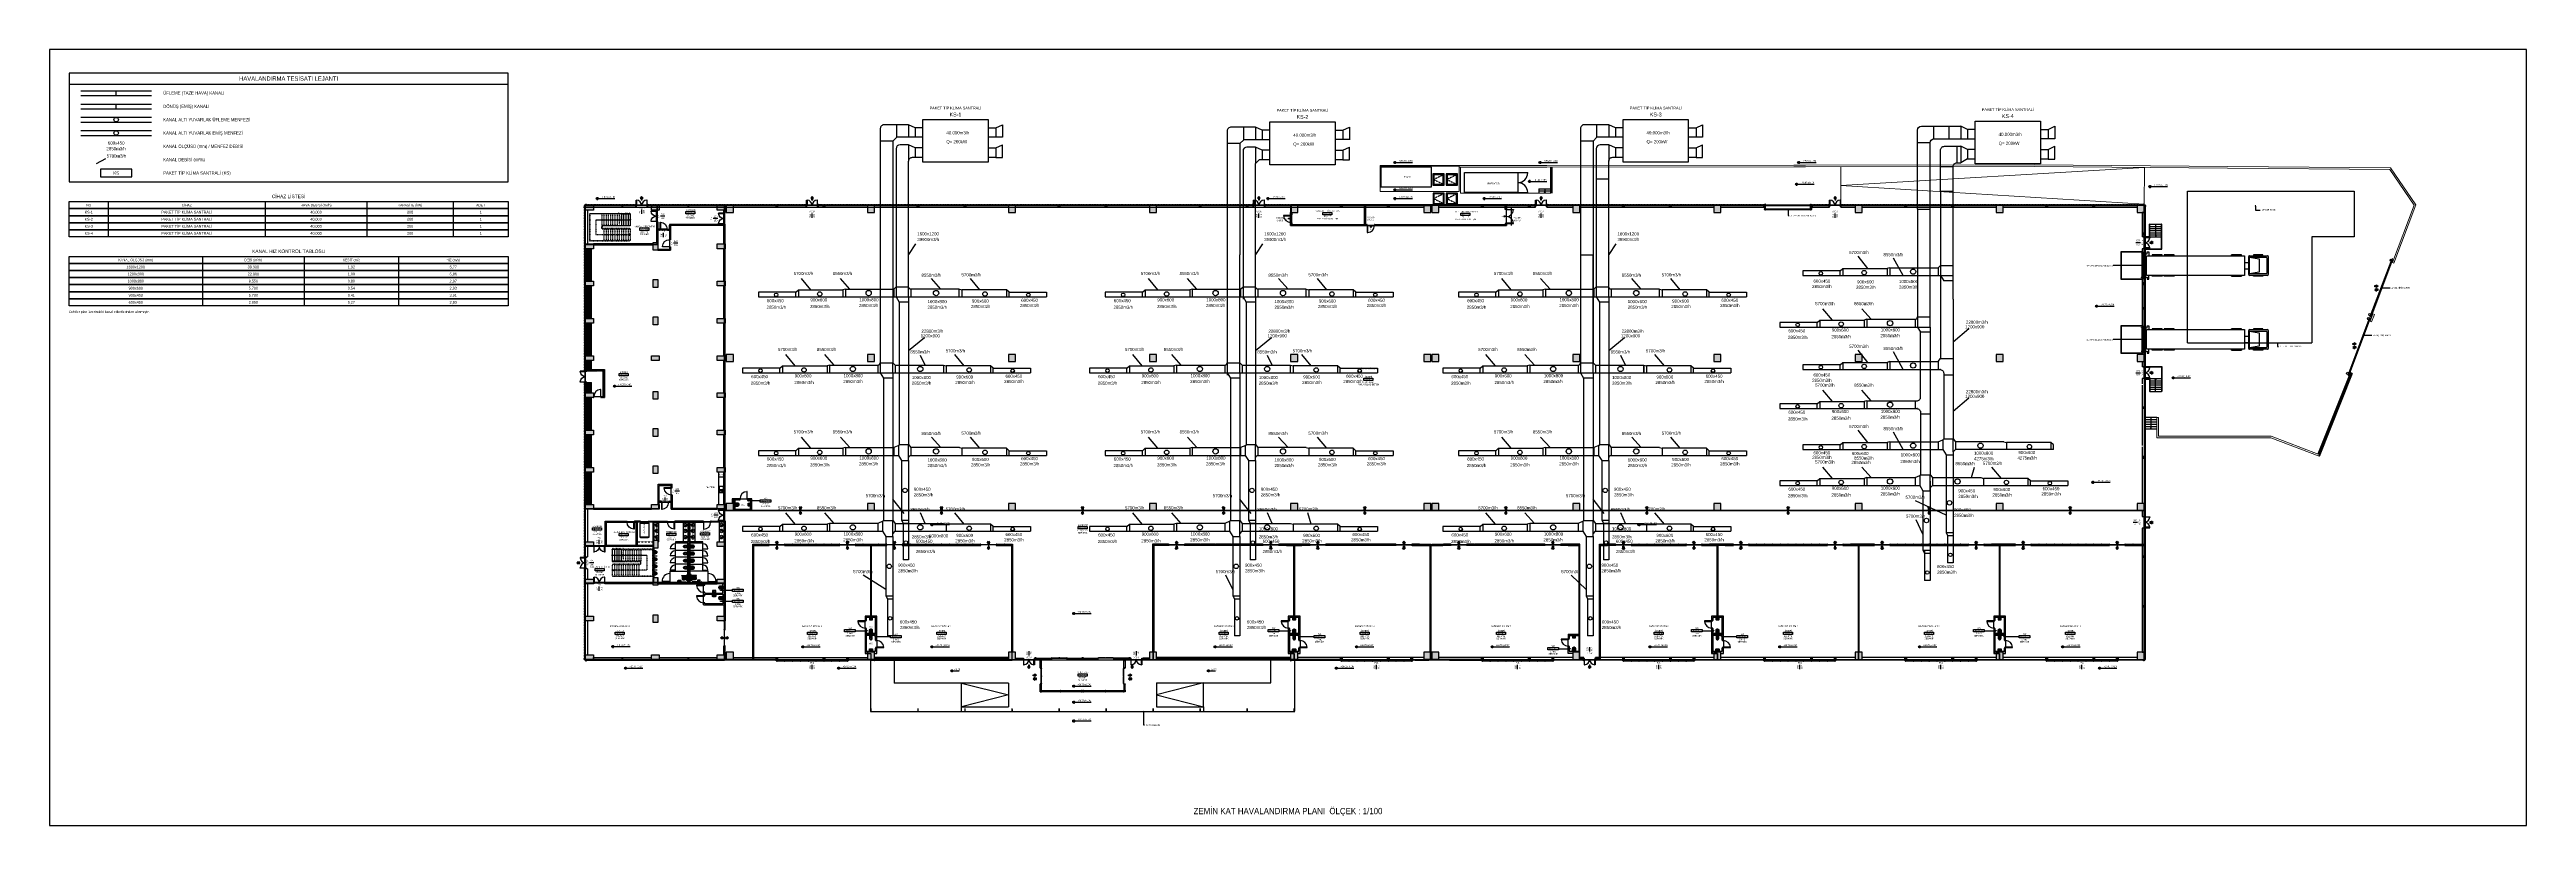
# Model space of a CAD drawing. Header units: centimetres. Extents: x 26200 to 113000, y -600 to 9300.
# Drawn here: x 44000 to 75600, y -600 to 9300 of the extents above; entities that cross this region are included whole.
import ezdxf
from ezdxf.enums import TextEntityAlignment as Align

# ---------------------------------------------------------------- set-up
doc = ezdxf.new("R2010")
doc.units = ezdxf.units.CM
for name, pattern in [('DASHED', [1.524, 1.27, -0.254]), ('DOT2', [0.254, 0, -0.254]), ('HIDDEN2', [0.1875, 0.125, -0.0625])]:
    doc.linetypes.add(name, pattern=pattern)
for name, color, linetype in [('A-ANNO-DIMS', 8, 'Continuous'), ('A-ANNO-IDEN', 8, 'Continuous'), ('A-ANNO-NOTE', 8, 'Continuous'), ('A-ANNO-TEXT', 8, 'Continuous'), ('A-AREA', 8, 'Continuous'), ('A-DOOR', 8, 'Continuous'), ('A-ELEV-01', 8, 'Continuous'), ('A-ELEV-02', 8, 'Continuous'), ('A-ELEV-03', 8, 'Continuous'), ('A-FLOR-EVTR', 8, 'Continuous'), ('A-FLOR-FIXT', 8, 'Continuous'), ('A-FLOR-STRS', 8, 'Continuous'), ('A-FLOR-TPTN', 8, 'Continuous'), ('A-GLAZ-FRME', 8, 'Continuous'), ('A-GLAZ-FRME-MBND', 8, 'Continuous'), ('A-GLAZ-FULL', 8, 'Continuous'), ('A-GLAZ-SILL', 8, 'Continuous'), ('A-ROOF-OTLN', 8, 'Continuous'), ('A-VHCL', 8, 'Continuous'), ('A-WALL', 8, 'Continuous'), ('A-WALL-BRCK', 8, 'Continuous'), ('A-WALL-HTCH', 8, 'Continuous'), ('A-WALL-INSL', 8, 'Continuous'), ('A-WALL-PLST', 8, 'Continuous'), ('A-WALL-SNWPNL', 8, 'Continuous'), ('A-WALL-STEL', 8, 'Continuous'), ('L-SITE-CURB', 8, 'Continuous'), ('MTY-CIHAZ', 135, 'Continuous'), ('MTY-DONUS-CAP', 110, 'Continuous'), ('MTY-DONUS-KANALI', 4, 'Continuous'), ('MTY-DONUS-KANALI-GIZLI', 4, 'DASHED'), ('MTY-UFLEME-CAP', 21, 'Continuous'), ('MTY-UFLEME-KANALI', 20, 'Continuous'), ('MTY-UFLEME-KANALI-GIZLI', 20, 'DASHED'), ('ROTAS-HAV-LEJANT', 7, 'Continuous'), ('ROTAS-HAV-TABLO', 7, 'Continuous'), ('ROTAS-PAFTA', 144, 'Continuous'), ('ROTAS-PAFTA-YAZI', 7, 'Continuous'), ('S-CONC', 5, 'Continuous'), ('S-HTCH', 8, 'Continuous'), ('S-STEL', 3, 'Continuous')]:
    doc.layers.add(name, color=color, linetype=linetype)
doc.layers.add('GEB-BEZUG', color=8, linetype='Continuous', lineweight=50, true_color=0xffff00)
doc.styles.add('Fields_100', font='act_simplex.shx', dxfattribs={"width": 0.8, "height": 20})
doc.styles.add('Fields_50', font='act_simplex.shx', dxfattribs={"width": 0.8, "height": 10})
doc.styles.add('ROTAS', font='arial.ttf')
pattern_1 = [(0, (47244.2896, 54361.0323), (3.175, 3.175), [3.175, -3.175])]
pattern_2 = [(0, (47244.2896, 54361.0323), (3.175, 3.175), [3.175, -3.175])]
pattern_3 = [(45, (47244.2896, 5721.5606), (-4.490128, 4.490128), []), (45, (47248.78, 5721.5606), (-4.490128, 4.490128), [3.175, -1.5875])]
pattern_4 = [(0, (-26454.6308, -0.018), (3.175, 3.175), [3.175, -3.175])]
pattern_5 = [(0, (47544.2896, 54361.0323), (3.175, 3.175), [3.175, -3.175])]

# ---------------------------------------------------------------- blocks, each defined once
blk = doc.blocks.new('SEKSİYONEL KAPI')
at = {"layer": 'A-DOOR'}
for p, q in [((-16, 3), (-16, 0)), ((-15, 3), (-15, 0)), ((-4, 3), (-4, 3)), ((-4, 1), (-4, 1)), ((-16, -303), (-16, -300)), ((-15, -303), (-15, -300)), ((-9, -305), (-9, -305)), ((-4, -301), (-4, -301)), ((-4, -303), (-4, -303))]:
    blk.add_line(p, q, dxfattribs=at)
for points in [[(-5, 5), (-5, 5), (-5, 8), (-12, 8), (-12, 2), (-13, 2), (-13, 6), (-17, 6, 0.82272), (-17, 2), (-17, 2), (-17, 2), (-17, 2, -0.863572), (-17, 6), (-13, 6), (-13, 9), (-5, 9), (-5, 5)], [(-11, 5), (-11, 6, -0.414214), (-9, 8), (-9, 8, -0.414214), (-7, 6), (-7, 4)], [(-5, -305), (-5, -305), (-5, -308), (-12, -308), (-12, -302), (-13, -302), (-13, -306), (-17, -306, -0.82272), (-17, -302), (-17, -302), (-17, -302), (-17, -302, 0.863572), (-17, -306), (-13, -306), (-13, -309), (-5, -309), (-5, -305)], [(-16, -1), (-16, -2, 1), (-15, -2), (-15, -1)], [(-16, -299), (-16, -298, -1), (-15, -298), (-15, -299)], [(-11, -305), (-11, -306, 0.414214), (-9, -308), (-9, -308, 0.414214), (-7, -306), (-7, -304)]]:
    blk.add_lwpolyline(points, format="xyb", dxfattribs=at)
for points in [[(-14, 3), (-17, 3, -1), (-17, 5), (-14, 5, -1)], [(-14, -303), (-17, -303, 1), (-17, -305), (-14, -305, 1)]]:
    blk.add_lwpolyline(points, format="xyb", close=True, dxfattribs=at)
for points in [[(-16, 1), (-18, 1), (-18, -4), (-12, -4), (-12, 1), (-15, 1)], [(-16, 0), (-17, 0), (-17, -3), (-13, -3), (-13, 0), (-14, 0)], [(-12, -305), (-12, 5), (-9, 5), (-9, 5), (-7, 3), (-7, -303), (-9, -305), (-12, -305)], [(-5, 1), (-7, 1), (-7, 3), (-5, 3)], [(-5, 3), (-4, 3), (-4, 3), (-4, 3), (-4, 1), (-4, 1), (-4, 1), (-5, 1)], [(-16, -301), (-18, -301), (-18, -296), (-12, -296), (-12, -301), (-15, -301)], [(-16, -300), (-17, -300), (-17, -297), (-13, -297), (-13, -300), (-14, -300)], [(-5, -301), (-7, -301), (-7, -303), (-5, -303)], [(-5, -303), (-4, -303), (-4, -303), (-4, -303), (-4, -301), (-4, -301), (-4, -301), (-5, -301)]]:
    blk.add_lwpolyline(points, dxfattribs=at)
for points in [[(-16, -1), (-14, -1), (-14, 0), (-16, 0)], [(-5, 3), (-5, 3), (-5, 3), (-5, 4), (-3, 4), (-3, 0), (0, 0), (0, 7), (-5, 7), (-5, 5), (-5, 5), (-5, 8), (0, 8), (0, 0), (-5, 0), (-5, 1), (-5, 1), (-5, 0), (-3, 0), (-3, 3)], [(-16, -299), (-14, -299), (-14, -300), (-16, -300)], [(-5, -303), (-5, -303), (-5, -303), (-5, -304), (-3, -304), (-3, -300), (0, -300), (0, -307), (-5, -307), (-5, -305), (-5, -305), (-5, -308), (0, -308), (0, -300), (-5, -300), (-5, -301), (-5, -301), (-5, -300), (-3, -300), (-3, -303)]]:
    blk.add_lwpolyline(points, close=True, dxfattribs=at)
for centre in [(-9, 6), (-9, -306)]:
    blk.add_circle(centre, 0.25, dxfattribs=at)
for centre, start, end in [((-15, 4), 38.272, 141.728), ((-15, 4), 218.272, 321.728), ((-15, -304), 38.272, 141.728), ((-15, -304), 218.272, 321.728)]:
    blk.add_arc(centre, 1.19, start, end, dxfattribs=at)
blk = doc.blocks.new('KAPI_100')
at = {"layer": 'A-DOOR'}
blk.add_line((5, 15), (95, 15), dxfattribs=at)
for points in [[(0, 0), (5, 0), (5, 15), (0, 15)], [(95, 0), (100, 0), (100, 15), (95, 15)]]:
    blk.add_lwpolyline(points, close=True, dxfattribs=at)
blk.add_lwpolyline([(95, 15), (95, 105), (90, 105), (90, 15)], dxfattribs=at)
blk.add_arc((95, 15), 90, 93.1847, 180, dxfattribs=at)
blk = doc.blocks.new('Mahal kutusu_100')
at = {"color": 0}
blk.add_lwpolyline([(-58, 30), (58, 30), (58, 0), (-58, 0)], close=True, dxfattribs=at)
at = {"color": 0, "style": 'Fields_100', "width": 0.8}
for tag, p in [('MAHAL', (4, 38)), ('KOD', (1, 6)), ('KAPLAMA', (1, -60)), ('ALAN', (-1, -29))]:
    blk.add_attdef(tag, text='', height=20, dxfattribs=at).set_placement(p, align=Align.CENTER)
blk = doc.blocks.new('EVİYE')
at = {"linetype": 'Continuous'}
for p, q in [((19, -6), (19, -6)), ((20, -6), (20, -22)), ((20, -22), (20, -22)), ((21, -23), (21, -23)), ((21, -23), (21, -23)), ((22, -6), (22, -22)), ((22, -22), (22, -22)), ((25, -4), (25, -4)), ((27, -4), (25, -4)), ((25, -8), (27, -8)), ((25, -8), (25, -8)), ((29, -4), (29, -4)), ((33, -5), (29, -4)), ((29, -4), (29, -4)), ((29, -8), (33, -7)), ((29, -8), (29, -8))]:
    blk.add_line(p, q, dxfattribs=at)
blk.add_lwpolyline([(86, 0), (0, 0), (0, -50), (86, -50)], close=True)
blk.add_lwpolyline([(82, -2), (4, -2, 0.414214), (2, -4), (2, -46, 0.414214), (4, -48), (82, -48, 0.523943), (84, -47), (84, -4, 0.414214)], format="xyb", close=True)
blk.add_lwpolyline([(22, -9), (36, -9, -0.414214), (38, -11), (38, -44, -0.414214), (36, -46), (6, -46, -0.414214), (4, -44), (4, -11, -0.414214), (6, -9), (20, -9)], format="xyb")
for points in [[(25, -4), (24, -4), (23, -4), (22, -4)], [(22, -8), (23, -8), (24, -8), (25, -8)], [(29, -4), (28, -4), (28, -4), (28, -4), (28, -4), (27, -4)], [(27, -8), (28, -8), (28, -8), (28, -8), (28, -8), (29, -8)], [(29, -4), (29, -4), (29, -4)], [(29, -4), (29, -4), (29, -4), (29, -4)], [(29, -8), (29, -8), (29, -8), (29, -8)], [(29, -8), (29, -8), (29, -8)]]:
    blk.add_lwpolyline(points, dxfattribs=at)
blk.add_circle((28, -28), 2)
for centre, radius, start, end in [((21, -6), 1.15, 0, 180), ((21, -22), 1.12, 180.004, 187.274), ((21, -22), 1.11, 179.6327, 180), ((21, -22), 1.12, 187.2803, 193.0501), ((21, -22), 1.12, 193.0508, 194.1656), ((22, -6), 2.45, 282.2488, 283.187), ((21, -22), 1.12, 352.365, 359.9955), ((21, -22), 1.11, 0, 0.3673), ((21, -22), 1.12, 345.2288, 348.2139), ((21, -22), 1.12, 348.214, 352.3596), ((29, -5), 0.0981, 84.5106, 86.9623), ((29, -9), 1.53, 102.1714, 102.4221), ((29, -7), 0.086, 272.89, 274.1316), ((33, -5), 0.0648, 75.6342, 86.9252), ((33, -7), 0.0649, 272.9786, 284.4065)]:
    blk.add_arc(centre, radius, start, end, dxfattribs=at)
for points, knots in [([(19, -6), (19, -6), (19, -5), (20, -5), (20, -5), (20, -5), (20, -4), (20, -4), (20, -4), (21, -4), (21, -4), (21, -4), (21, -4), (22, -4), (22, -4), (22, -4), (22, -4)], [0, 0, 0, 0, 0.124892, 0.187406, 0.249919, 0.374812, 0.437329, 0.499844, 0.562367, 0.624891, 0.687407, 0.749922, 0.812445, 0.874969, 0.937484, 1, 1, 1, 1]), ([(19, -6), (19, -6), (19, -7), (20, -7), (20, -7), (20, -7)], [0, 0, 0, 0, 0.499437, 0.749696, 1, 1, 1, 1]), ([(21, -24), (21, -24), (21, -24), (21, -24), (20, -23), (20, -23), (20, -23), (20, -23), (20, -23), (20, -23), (20, -22)], [0, 0, 0, 0, 0.125137, 0.250246, 0.375317, 0.500338, 0.625307, 0.750232, 0.875122, 1, 1, 1, 1]), ([(21, -24), (21, -24), (21, -24), (21, -24), (20, -23), (20, -23), (20, -23), (20, -23), (20, -23), (20, -23), (20, -23)], [0, 0, 0, 0, 0.125774, 0.25144, 0.376916, 0.502128, 0.627034, 0.751626, 0.875929, 1, 1, 1, 1]), ([(22, -22), (22, -23), (22, -23), (22, -23), (22, -23), (22, -23), (22, -23), (21, -24), (21, -24), (21, -24), (21, -24)], [0, 0, 0, 0, 0.124878, 0.249766, 0.374691, 0.499662, 0.624683, 0.749755, 0.874863, 1, 1, 1, 1]), ([(21, -24), (21, -24), (21, -24), (21, -24), (22, -23), (22, -23), (22, -23), (22, -23), (22, -23), (22, -23), (22, -23)], [0, 0, 0, 0, 0.125766, 0.251426, 0.376898, 0.50211, 0.62702, 0.751617, 0.875925, 1, 1, 1, 1]), ([(25, -4), (25, -4), (25, -4), (25, -4), (25, -4), (25, -4), (25, -4), (25, -4), (24, -5), (24, -5), (24, -5), (24, -6), (24, -6), (24, -6)], [0, 0, 0, 0, 0.042576, 0.086043, 0.13119, 0.178675, 0.282596, 0.400733, 0.533773, 0.605591, 0.680462, 0.837443, 1, 1, 1, 1]), ([(24, -6), (24, -6), (24, -6), (24, -7), (24, -7), (24, -7), (25, -8), (25, -8), (25, -8), (25, -8), (25, -8), (25, -8), (25, -8), (25, -8)], [0, 0, 0, 0, 0.162462, 0.319396, 0.39426, 0.466082, 0.599156, 0.717347, 0.821324, 0.868827, 0.913983, 0.957445, 1, 1, 1, 1]), ([(26, -6), (26, -6), (26, -6), (26, -5), (26, -5), (26, -5), (26, -5), (26, -4), (26, -4), (27, -4), (27, -4), (27, -4), (27, -4), (27, -4), (27, -4)], [0, 0, 0, 0, 0.136919, 0.272121, 0.338641, 0.404193, 0.531768, 0.593808, 0.654623, 0.772686, 0.830354, 0.887308, 0.94377, 1, 1, 1, 1]), ([(27, -8), (27, -8), (27, -8), (27, -8), (27, -8), (27, -8), (26, -8), (26, -8), (26, -7), (26, -7), (26, -7), (26, -7), (26, -6), (26, -6), (26, -6)], [0, 0, 0, 0, 0.056218, 0.112671, 0.169619, 0.227285, 0.345353, 0.406172, 0.46822, 0.595811, 0.66137, 0.727894, 0.863096, 1, 1, 1, 1]), ([(33, -7), (33, -7), (33, -7), (33, -7), (33, -7), (33, -7), (34, -7), (34, -6), (34, -6), (34, -6), (34, -5), (33, -5), (33, -5), (33, -5), (33, -5), (33, -5), (33, -5)], [0, 0, 0, 0, 0.058363, 0.117424, 0.177669, 0.239426, 0.302812, 0.367695, 0.499943, 0.632207, 0.697109, 0.760515, 0.822295, 0.882558, 0.941631, 1, 1, 1, 1])]:
    blk.add_open_spline(points, degree=3, knots=knots, dxfattribs=at)
blk = doc.blocks.new('Kot_plan')
h = blk.add_hatch(color=0)
h.paths.add_polyline_path([(0, 13, 0.414214), (-13, 0), (0, 0)])
h.paths.add_polyline_path([(13, 0), (0, 0), (0, -13, 0.414214)])
at = {"color": 0}
for p, q in [((-18, 0), (92, 0)), ((0, 18), (0, -18))]:
    blk.add_line(p, q, dxfattribs=at)
blk.add_circle((0, 0), 13, dxfattribs=at)
at = {"color": 0, "style": 'Fields_100', "width": 0.8}
blk.add_attdef('BITMISKOT', (22, 5), '', height=20, dxfattribs=at)
blk.add_attdef('KABAKOT', text='', height=20, dxfattribs=at).set_placement((22, -5), align=Align.TOP_LEFT)
blk = doc.blocks.new('Kapı Kodu_100')
at = {"color": 0}
blk.add_lwpolyline([(28, 0), (-28, 0)], dxfattribs=at)
at = {"color": 0, "style": 'Fields_100', "width": 0.8}
for tag, p in [('KK', (-63, -10)), ('W', (1, 17)), ('H', (1, -36))]:
    blk.add_attdef(tag, text='', height=20, dxfattribs=at).set_placement(p, align=Align.CENTER)
blk = doc.blocks.new('KLOZET')
at = {"linetype": 'Continuous'}
for p, q in [((-18, 36), (-17, 37)), ((-18, 35), (-18, 36)), ((-18, 33), (-18, 35)), ((-18, 32), (-18, 33)), ((-18, 31), (-18, 32)), ((-18, 29), (-18, 31)), ((-18, 28), (-18, 29)), ((-18, 27), (-18, 28)), ((-18, 25), (-18, 27)), ((-18, 24), (-18, 25)), ((-18, 22), (-18, 24)), ((-18, 21), (-18, 22)), ((-18, 17), (-18, 21)), ((-18, 12), (-18, 17)), ((-18, 0), (-18, 12)), ((-18, 0), (18, 0)), ((-17, 40), (-16, 41)), ((-17, 39), (-17, 40)), ((-17, 38), (-17, 39)), ((-17, 37), (-17, 38)), ((-16, 43), (-15, 44)), ((-16, 42), (-16, 43)), ((-16, 41), (-16, 42)), ((-15, 45), (-14, 46)), ((-15, 44), (-15, 45)), ((-14, 47), (-13, 48)), ((-14, 46), (-14, 47)), ((-13, 48), (-12, 48)), ((-12, 49), (-11, 50)), ((-12, 48), (-12, 49)), ((-11, 38), (-12, 38)), ((-12, 38), (-12, 37)), ((-12, 37), (-12, 37)), ((-12, 37), (-12, 36)), ((-12, 36), (-12, 36)), ((-12, 36), (-12, 35)), ((-12, 35), (-12, 35)), ((-12, 35), (-12, 34)), ((-12, 34), (-12, 33)), ((-12, 33), (-12, 33)), ((-12, 33), (-12, 32)), ((-12, 32), (-12, 31)), ((-12, 31), (-12, 30)), ((-12, 30), (-12, 30)), ((-12, 30), (-12, 29)), ((-12, 29), (-12, 28)), ((-12, 28), (-12, 27)), ((-12, 27), (-12, 26)), ((-12, 26), (-12, 25)), ((-12, 25), (-12, 24)), ((-12, 24), (-12, 23)), ((-12, 23), (-12, 22)), ((-11, 50), (-10, 50)), ((-10, 41), (-11, 41)), ((-11, 41), (-11, 40)), ((-11, 40), (-11, 40)), ((-11, 40), (-11, 40)), ((-11, 40), (-11, 39)), ((-11, 39), (-11, 39)), ((-11, 39), (-11, 39)), ((-11, 39), (-11, 38)), ((-10, 50), (-10, 51)), ((-10, 51), (-9, 51)), ((-9, 43), (-10, 43)), ((-10, 43), (-10, 42)), ((-10, 42), (-10, 42)), ((-10, 42), (-10, 42)), ((-10, 42), (-10, 42)), ((-10, 42), (-10, 41)), ((-10, 41), (-10, 41)), ((-9, 51), (-8, 52)), ((-9, 44), (-9, 43)), ((-8, 44), (-9, 44)), ((-9, 44), (-9, 44)), ((-9, 43), (-9, 43)), ((-9, 43), (-9, 43)), ((-9, 18), (-8, 18)), ((-8, 52), (-7, 52)), ((-7, 45), (-8, 45)), ((-8, 45), (-8, 45)), ((-8, 45), (-8, 45)), ((-8, 45), (-8, 44)), ((-8, 44), (-8, 44)), ((-8, 18), (-7, 18)), ((-7, 52), (-6, 52)), ((-6, 46), (-7, 46)), ((-7, 46), (-7, 46)), ((-7, 46), (-7, 45)), ((-7, 18), (-6, 18)), ((-6, 52), (-6, 53)), ((-6, 53), (-5, 53)), ((-5, 47), (-6, 47)), ((-6, 47), (-6, 46)), ((-6, 46), (-6, 46)), ((-6, 46), (-6, 46)), ((-6, 18), (-5, 18)), ((-5, 53), (-4, 53)), ((-4, 47), (-5, 47)), ((-5, 47), (-5, 47)), ((-5, 47), (-5, 47)), ((-4, 26), (-5, 25)), ((-5, 25), (-5, 25)), ((-5, 25), (-5, 24)), ((-5, 25), (-5, 25)), ((-5, 24), (-5, 24)), ((-5, 24), (-5, 24)), ((-5, 24), (-5, 21)), ((-5, 18), (-4, 18)), ((-4, 53), (-3, 54)), ((-3, 48), (-4, 47)), ((-4, 47), (-4, 47)), ((-4, 47), (-4, 47)), ((-3, 27), (-4, 27)), ((-4, 27), (-4, 27)), ((-4, 27), (-4, 27)), ((-4, 27), (-4, 26)), ((-4, 26), (-4, 26)), ((-4, 26), (-4, 26)), ((-4, 21), (-2, 21)), ((-4, 18), (-3, 18)), ((-3, 54), (-2, 54)), ((-2, 48), (-3, 48)), ((-3, 48), (-3, 48)), ((-3, 48), (-3, 48)), ((-2, 28), (-3, 28)), ((-3, 28), (-3, 28)), ((-3, 28), (-3, 27)), ((-3, 27), (-3, 27)), ((-3, 18), (-2, 18)), ((-2, 54), (-2, 54)), ((-2, 54), (-1, 54)), ((-1, 48), (-2, 48)), ((-2, 48), (-2, 48)), ((-2, 48), (-2, 48)), ((-1, 28), (-2, 28)), ((-2, 28), (-2, 28)), ((-2, 28), (-2, 28)), ((-2, 21), (0, 21)), ((-2, 18), (-1, 18)), ((-1, 54), (0, 54)), ((0, 48), (-1, 48)), ((-1, 48), (-1, 48)), ((-1, 48), (-1, 48)), ((-1, 48), (-1, 48)), ((0, 29), (-1, 28)), ((-1, 28), (-1, 28)), ((-1, 28), (-1, 28)), ((-1, 18), (0, 18)), ((0, 54), (1, 54)), ((1, 48), (0, 48)), ((0, 48), (0, 48)), ((0, 48), (0, 48)), ((0, 48), (0, 48)), ((0, 29), (1, 28)), ((0, 29), (0, 29)), ((0, 29), (0, 29)), ((0, 21), (2, 21)), ((0, 18), (1, 18)), ((1, 54), (2, 54)), ((2, 48), (1, 48)), ((1, 28), (2, 28)), ((1, 28), (1, 28)), ((1, 28), (1, 28)), ((1, 18), (2, 18)), ((2, 54), (2, 54)), ((2, 54), (3, 54)), ((3, 48), (2, 48)), ((2, 48), (2, 48)), ((2, 28), (3, 28)), ((2, 28), (2, 28)), ((2, 28), (2, 28)), ((2, 21), (3, 21)), ((2, 18), (3, 18)), ((3, 54), (4, 53)), ((4, 47), (3, 48)), ((3, 48), (3, 48)), ((3, 28), (3, 27)), ((3, 28), (3, 28)), ((3, 27), (4, 27)), ((3, 27), (3, 27)), ((3, 21), (4, 21)), ((3, 18), (4, 18)), ((4, 53), (5, 53)), ((5, 47), (4, 47)), ((4, 47), (4, 47)), ((4, 27), (4, 26)), ((4, 27), (4, 27)), ((4, 26), (5, 25)), ((4, 26), (4, 26)), ((4, 26), (4, 26)), ((4, 26), (4, 26)), ((4, 18), (5, 18)), ((5, 53), (6, 53)), ((6, 46), (5, 47)), ((5, 47), (5, 47)), ((5, 25), (5, 24)), ((5, 25), (5, 25)), ((5, 25), (5, 25)), ((5, 24), (5, 23)), ((5, 24), (5, 24)), ((5, 23), (5, 21)), ((5, 18), (6, 18)), ((6, 53), (6, 52)), ((6, 52), (7, 52)), ((7, 46), (6, 46)), ((6, 46), (6, 46)), ((6, 18), (7, 18)), ((7, 52), (8, 52)), ((8, 45), (7, 46)), ((7, 18), (8, 18)), ((8, 52), (9, 51)), ((8, 44), (8, 45)), ((8, 45), (8, 45)), ((9, 44), (8, 44)), ((8, 18), (9, 18)), ((9, 51), (10, 51)), ((9, 43), (9, 44)), ((10, 43), (9, 43)), ((10, 51), (10, 50)), ((10, 50), (11, 50)), ((10, 42), (10, 43)), ((11, 41), (10, 42)), ((10, 42), (10, 42)), ((11, 50), (12, 49)), ((11, 40), (11, 41)), ((11, 39), (11, 40)), ((11, 40), (11, 40)), ((11, 38), (11, 39)), ((12, 37), (11, 38)), ((12, 49), (12, 48)), ((12, 48), (13, 48)), ((12, 36), (12, 37)), ((12, 37), (12, 37)), ((12, 35), (12, 36)), ((12, 34), (12, 35)), ((12, 33), (12, 34)), ((12, 32), (12, 33)), ((12, 31), (12, 32)), ((12, 30), (12, 31)), ((12, 29), (12, 30)), ((12, 28), (12, 29)), ((12, 27), (12, 28)), ((12, 26), (12, 27)), ((12, 25), (12, 26)), ((12, 23), (12, 25)), ((12, 22), (12, 23)), ((13, 48), (14, 47)), ((14, 47), (14, 46)), ((14, 46), (15, 45)), ((15, 45), (15, 44)), ((15, 44), (16, 43)), ((16, 43), (16, 42)), ((16, 42), (16, 41)), ((16, 41), (17, 40)), ((17, 40), (17, 39)), ((17, 39), (17, 38)), ((17, 38), (17, 37)), ((17, 37), (18, 36)), ((18, 36), (18, 35)), ((18, 35), (18, 33)), ((18, 33), (18, 32)), ((18, 32), (18, 31)), ((18, 31), (18, 29)), ((18, 29), (18, 28)), ((18, 28), (18, 27)), ((18, 27), (18, 25)), ((18, 25), (18, 24)), ((18, 24), (18, 22)), ((18, 22), (18, 21)), ((18, 21), (18, 17)), ((18, 17), (18, 14)), ((18, 14), (18, 0))]:
    blk.add_line(p, q, dxfattribs=at)
at = {"ltscale": 3}
for p, q in [((-6, 11), (-9, 11)), ((-8, 12), (-8, 10)), ((9, 11), (6, 11)), ((8, 12), (8, 10))]:
    blk.add_line(p, q, dxfattribs=at)
at = {"lineweight": 0}
for p, q in [((-4, 21), (-5, 21)), ((4, 21), (5, 21))]:
    blk.add_line(p, q, dxfattribs=at)
at = {"linetype": 'Continuous'}
for centre in [(-8, 11), (8, 11)]:
    blk.add_circle(centre, 0.75, dxfattribs=at)
for centre, start, end in [((-9, 22), 179.5021, 262.9898), ((9, 22), 277.0095, 0.5028)]:
    blk.add_arc(centre, 3.72, start, end, dxfattribs=at)
blk = doc.blocks.new('KAPI 150')
at = {"layer": 'A-DOOR'}
blk.add_line((145, 15), (5, 15), dxfattribs=at)
for points in [[(5, 0), (0, 0), (0, 15), (5, 15)], [(150, 0), (145, 0), (145, 15), (150, 15)]]:
    blk.add_lwpolyline(points, close=True, dxfattribs=at)
for points in [[(5, 15), (5, 85), (10, 85), (10, 15)], [(145, 15), (145, 85), (140, 85), (140, 15)]]:
    blk.add_lwpolyline(points, dxfattribs=at)
for centre, start, end in [((5, 15), 0, 85.904), ((145, 15), 94.096, 180)]:
    blk.add_arc(centre, 70, start, end, dxfattribs=at)
blk = doc.blocks.new('AÇK_01')
at = {"color": 0}
blk.add_lwpolyline([(28, 0), (-28, 0)], dxfattribs=at)
at = {"color": 0, "style": 'Fields_100', "width": 0.8}
blk.add_attdef('A.Ç.K.01', text='', height=20, rotation=90, dxfattribs=at).set_placement((-53, 0), align=Align.MIDDLE_CENTER)
for tag, p in [('W', (1, 17)), ('H', (1, -36))]:
    blk.add_attdef(tag, text='', height=20, dxfattribs=at).set_placement(p, align=Align.CENTER)
blk = doc.blocks.new('Mahal Kutusu_100_2')
at = {"color": 0}
blk.add_lwpolyline([(-68, 30), (68, 30), (68, 0), (-68, 0)], close=True, dxfattribs=at)
at = {"color": 0, "style": 'Fields_100', "width": 0.8}
for tag, p in [('A-Z-04.1', (1, 6)), ('MAHAL', (4, 38)), ('KAPLAMA', (1, -60)), ('ALAN', (-1, -29))]:
    blk.add_attdef(tag, text='', height=20, dxfattribs=at).set_placement(p, align=Align.CENTER)
blk = doc.blocks.new('LAVABO')
at = {"linetype": 'Continuous'}
for p, q in [((-7, 2, 0), (-19, 2, 0)), ((-7, 2, 0), (-7, 2, 0)), ((-7, -2, 0), (-19, -2, 0)), ((-17, -2, 0), (-17, -2, 0))]:
    blk.add_line(p, q, dxfattribs=at)
for centre, radius, start, end in [((-19, 0, 0), 2.29, 90, 270), ((15, 0), 28, 151.2178, 175.7423), ((2, 8), 13.3, 88.606, 154.1993), ((-7, 0, 0), 1.87, 272, 88), ((0, 0), 3.75, 0, 180), ((0, 0), 3.75, 180, 0), ((3, 8), 13.3, 25.8007, 91.394), ((-10, 0), 28, 0, 28.7822), ((-10, 0), 28, 331.2178, 0), ((15, 0), 28, 184.2782, 208.7822), ((2, -8), 13.3, 205.8007, 271.394), ((3, -8), 13.3, 268.606, 334.1993)]:
    blk.add_arc(centre, radius, start, end, dxfattribs=at)
blk = doc.blocks.new('pisuvar')
at = {"layer": 'A-FLOR-FIXT'}
for p, q in [((0, 20), (0, 0)), ((0, -20), (0, 0)), ((10, 12), (10, 0)), ((10, -12), (10, 0)), ((11, 1), (11, -2)), ((14, 3), (12, 3)), ((14, -3), (12, -3))]:
    blk.add_line(p, q, dxfattribs=at)
for centre, radius, start, end in [((-1, -40), 60.2, 68.7376, 89.3515), ((14, 13), 3.94, 93.4154, 186.4444), ((13, 7), 7.98, 78.422, 107.3363), ((12, 1), 1.5, 90, 180), ((15, -2), 18.3, 70.0984, 93.8499), ((8, -20), 34.5, 61.3476, 80.144), ((14, 0), 3, 270, 90), ((1, -40), 58.6, 58.3409, 70.4152), ((-5, -47), 65.1, 58.5786, 62.7878), ((24, 1), 9.11, 355.3696, 55.9725), ((24, -1), 9.11, 304.0275, 4.6304), ((26, 0), 12, 24.1864, 58.3669), ((28, 0), 10.5, 331.3789, 28.6211), ((-1, 40), 60.2, 270.6485, 291.2624), ((14, -13), 3.94, 173.5556, 266.5846), ((13, -7), 7.98, 252.6637, 281.578), ((12, -2), 1.5, 180, 270), ((8, 20), 34.5, 279.856, 298.6524), ((15, 2), 18.3, 266.1501, 289.9016), ((1, 40), 58.6, 289.5848, 301.6591), ((-5, 47), 65.1, 297.2122, 301.4214), ((26, 0), 12, 301.6331, 335.8136)]:
    blk.add_arc(centre, radius, start, end, dxfattribs=at)
blk = doc.blocks.new('*U41')
at = {"layer": 'A-WALL-SNWPNL'}
blk.add_lwpolyline([(50, 1), (42, 1), (40, -1), (32, -1), (30, 1), (22, 1), (20, -1), (12, -1), (10, 1), (2, 1), (0, -1), (-8, -1), (-10, 1), (-18, 1), (-20, -1), (-28, -1), (-30, 1), (-38, 1), (-40, -1), (-48, -1), (-50, 1)], dxfattribs=at)
blk = doc.blocks.new('*U42')
at = {"layer": 'A-WALL-STEL', "color": 0, "linetype": 'ByBlock', "lineweight": -2, "transparency": 16777216}
for p in [(0, 0), (100, 0), (200, 0), (300, 0), (400, 0), (500, 0), (600, 0), (700, 0)]:
    blk.add_blockref('*U41', p, dxfattribs=at)
blk = doc.blocks.new('*U43')
at = {"layer": 'A-WALL-SNWPNL'}
blk.add_lwpolyline([(50, 1), (42, 1), (40, -1), (32, -1), (30, 1), (22, 1), (20, -1), (12, -1), (10, 1), (2, 1), (0, -1), (-8, -1), (-10, 1), (-18, 1), (-20, -1), (-28, -1), (-30, 1), (-38, 1), (-40, -1), (-48, -1), (-50, 1)], dxfattribs=at)
blk = doc.blocks.new('*U44')
at = {"layer": 'A-WALL-STEL', "color": 0, "linetype": 'ByBlock', "lineweight": -2, "transparency": 16777216}
for p in [(0, 0), (100, 0), (200, 0)]:
    blk.add_blockref('*U43', p, dxfattribs=at)
blk = doc.blocks.new('*U45')
at = {"layer": 'A-WALL-SNWPNL'}
blk.add_lwpolyline([(50, 1), (42, 1), (40, -1), (32, -1), (30, 1), (22, 1), (20, -1), (12, -1), (10, 1), (2, 1), (0, -1), (-8, -1), (-10, 1), (-18, 1), (-20, -1), (-28, -1), (-30, 1), (-38, 1), (-40, -1), (-48, -1), (-50, 1)], dxfattribs=at)
blk = doc.blocks.new('*U46')
at = {"layer": 'A-WALL-STEL', "color": 0, "linetype": 'ByBlock', "lineweight": -2, "transparency": 16777216}
for p in [(0, 0), (100, 0), (200, 0)]:
    blk.add_blockref('*U45', p, dxfattribs=at)
blk = doc.blocks.new('*U47')
at = {"layer": 'A-WALL-SNWPNL'}
blk.add_lwpolyline([(50, 1), (42, 1), (40, -1), (32, -1), (30, 1), (22, 1), (20, -1), (12, -1), (10, 1), (2, 1), (0, -1), (-8, -1), (-10, 1), (-18, 1), (-20, -1), (-28, -1), (-30, 1), (-38, 1), (-40, -1), (-48, -1), (-50, 1)], dxfattribs=at)
blk = doc.blocks.new('*U48')
at = {"layer": 'A-WALL-STEL', "color": 0, "linetype": 'ByBlock', "lineweight": -2, "transparency": 16777216}
for p in [(0, 0), (100, 0), (200, 0), (300, 0), (400, 0), (500, 0), (600, 0), (700, 0)]:
    blk.add_blockref('*U47', p, dxfattribs=at)
blk = doc.blocks.new('*U49')
at = {"layer": 'A-WALL-SNWPNL'}
blk.add_lwpolyline([(50, 1), (42, 1), (40, -1), (32, -1), (30, 1), (22, 1), (20, -1), (12, -1), (10, 1), (2, 1), (0, -1), (-8, -1), (-10, 1), (-18, 1), (-20, -1), (-28, -1), (-30, 1), (-38, 1), (-40, -1), (-48, -1), (-50, 1)], dxfattribs=at)
blk = doc.blocks.new('*U50')
at = {"layer": 'A-WALL-STEL', "color": 0, "linetype": 'ByBlock', "lineweight": -2, "transparency": 16777216}
for p in [(0, 0), (100, 0), (200, 0), (300, 0), (400, 0), (500, 0), (600, 0), (700, 0)]:
    blk.add_blockref('*U49', p, dxfattribs=at)
blk = doc.blocks.new('*U51')
at = {"layer": 'A-WALL-SNWPNL'}
blk.add_lwpolyline([(50, 1), (42, 1), (40, -1), (32, -1), (30, 1), (22, 1), (20, -1), (12, -1), (10, 1), (2, 1), (0, -1), (-8, -1), (-10, 1), (-18, 1), (-20, -1), (-28, -1), (-30, 1), (-38, 1), (-40, -1), (-48, -1), (-50, 1)], dxfattribs=at)
blk = doc.blocks.new('*U52')
at = {"layer": 'A-WALL-STEL', "color": 0, "linetype": 'ByBlock', "lineweight": -2, "transparency": 16777216}
for p in [(0, 0), (100, 0), (200, 0), (300, 0), (400, 0), (500, 0), (600, 0), (700, 0)]:
    blk.add_blockref('*U51', p, dxfattribs=at)
blk = doc.blocks.new('*U53')
at = {"layer": 'A-WALL-SNWPNL'}
blk.add_lwpolyline([(50, 1), (42, 1), (40, -1), (32, -1), (30, 1), (22, 1), (20, -1), (12, -1), (10, 1), (2, 1), (0, -1), (-8, -1), (-10, 1), (-18, 1), (-20, -1), (-28, -1), (-30, 1), (-38, 1), (-40, -1), (-48, -1), (-50, 1)], dxfattribs=at)
blk = doc.blocks.new('*U54')
at = {"layer": 'A-WALL-STEL', "color": 0, "linetype": 'ByBlock', "lineweight": -2, "transparency": 16777216}
for p in [(0, 0), (100, 0), (200, 0)]:
    blk.add_blockref('*U53', p, dxfattribs=at)
blk = doc.blocks.new('*U55')
at = {"layer": 'A-WALL-SNWPNL'}
blk.add_lwpolyline([(50, 1), (42, 1), (40, -1), (32, -1), (30, 1), (22, 1), (20, -1), (12, -1), (10, 1), (2, 1), (0, -1), (-8, -1), (-10, 1), (-18, 1), (-20, -1), (-28, -1), (-30, 1), (-38, 1), (-40, -1), (-48, -1), (-50, 1)], dxfattribs=at)
blk = doc.blocks.new('*U56')
at = {"layer": 'A-WALL-STEL', "color": 0, "linetype": 'ByBlock', "lineweight": -2, "transparency": 16777216}
for p in [(0, 0), (100, 0), (200, 0), (300, 0), (400, 0), (500, 0), (600, 0), (700, 0), (800, 0), (900, 0), (1000, 0), (1100, 0), (1200, 0), (1300, 0), (1400, 0), (1500, 0)]:
    blk.add_blockref('*U55', p, dxfattribs=at)
blk = doc.blocks.new('*U33')
at = {"layer": 'A-WALL-SNWPNL'}
blk.add_lwpolyline([(50, 1), (42, 1), (40, -1), (32, -1), (30, 1), (22, 1), (20, -1), (12, -1), (10, 1), (2, 1), (0, -1), (-8, -1), (-10, 1), (-18, 1), (-20, -1), (-28, -1), (-30, 1), (-38, 1), (-40, -1), (-48, -1), (-50, 1)], dxfattribs=at)
blk = doc.blocks.new('*U34')
at = {"layer": 'A-WALL-STEL', "color": 0, "linetype": 'ByBlock', "lineweight": -2, "transparency": 16777216}
for p in [(0, 0), (100, 0), (200, 0), (300, 0), (400, 0), (500, 0), (600, 0), (700, 0), (800, 0), (900, 0), (1000, 0), (1100, 0), (1200, 0), (1300, 0), (1400, 0), (1500, 0), (1600, 0)]:
    blk.add_blockref('*U33', p, dxfattribs=at)
blk = doc.blocks.new('*U35')
at = {"layer": 'A-WALL-SNWPNL'}
blk.add_lwpolyline([(50, 1), (42, 1), (40, -1), (32, -1), (30, 1), (22, 1), (20, -1), (12, -1), (10, 1), (2, 1), (0, -1), (-8, -1), (-10, 1), (-18, 1), (-20, -1), (-28, -1), (-30, 1), (-38, 1), (-40, -1), (-48, -1), (-50, 1)], dxfattribs=at)
blk = doc.blocks.new('*U36')
at = {"layer": 'A-WALL-STEL', "color": 0, "linetype": 'ByBlock', "lineweight": -2, "transparency": 16777216}
for p in [(0, 0), (100, 0)]:
    blk.add_blockref('*U35', p, dxfattribs=at)
blk = doc.blocks.new('*U37')
at = {"layer": 'A-WALL-SNWPNL'}
blk.add_lwpolyline([(50, 1), (42, 1), (40, -1), (32, -1), (30, 1), (22, 1), (20, -1), (12, -1), (10, 1), (2, 1), (0, -1), (-8, -1), (-10, 1), (-18, 1), (-20, -1), (-28, -1), (-30, 1), (-38, 1), (-40, -1), (-48, -1), (-50, 1)], dxfattribs=at)
blk = doc.blocks.new('*U38')
at = {"layer": 'A-WALL-STEL', "color": 0, "linetype": 'ByBlock', "lineweight": -2, "transparency": 16777216}
for p in [(0, 0), (100, 0), (200, 0), (300, 0), (400, 0), (500, 0)]:
    blk.add_blockref('*U37', p, dxfattribs=at)
blk = doc.blocks.new('*U39')
at = {"layer": 'A-WALL-SNWPNL'}
blk.add_lwpolyline([(50, 1), (42, 1), (40, -1), (32, -1), (30, 1), (22, 1), (20, -1), (12, -1), (10, 1), (2, 1), (0, -1), (-8, -1), (-10, 1), (-18, 1), (-20, -1), (-28, -1), (-30, 1), (-38, 1), (-40, -1), (-48, -1), (-50, 1)], dxfattribs=at)
blk = doc.blocks.new('*U40')
at = {"layer": 'A-WALL-STEL', "color": 0, "linetype": 'ByBlock', "lineweight": -2, "transparency": 16777216}
for p in [(0, 0), (100, 0), (200, 0), (300, 0)]:
    blk.add_blockref('*U39', p, dxfattribs=at)
blk = doc.blocks.new('*U13')
at = {"layer": 'A-WALL-SNWPNL'}
blk.add_lwpolyline([(50, 1), (42, 1), (40, -1), (32, -1), (30, 1), (22, 1), (20, -1), (12, -1), (10, 1), (2, 1), (0, -1), (-8, -1), (-10, 1), (-18, 1), (-20, -1), (-28, -1), (-30, 1), (-38, 1), (-40, -1), (-48, -1), (-50, 1)], dxfattribs=at)
blk = doc.blocks.new('*U14')
at = {"layer": 'A-WALL-STEL', "color": 0, "linetype": 'ByBlock', "lineweight": -2, "transparency": 16777216}
for p in [(0, 0), (100, 0), (200, 0), (300, 0), (400, 0), (500, 0), (600, 0), (700, 0), (800, 0), (900, 0), (1000, 0), (1100, 0), (1200, 0), (1300, 0), (1400, 0), (1500, 0), (1600, 0), (1700, 0), (1800, 0), (1900, 0), (2000, 0), (2100, 0), (2200, 0), (2300, 0), (2400, 0), (2500, 0), (2600, 0), (2700, 0), (2800, 0), (2900, 0), (3000, 0), (3100, 0), (3200, 0), (3300, 0)]:
    blk.add_blockref('*U13', p, dxfattribs=at)
blk = doc.blocks.new('*U15')
at = {"layer": 'A-WALL-SNWPNL'}
blk.add_lwpolyline([(50, 1), (42, 1), (40, -1), (32, -1), (30, 1), (22, 1), (20, -1), (12, -1), (10, 1), (2, 1), (0, -1), (-8, -1), (-10, 1), (-18, 1), (-20, -1), (-28, -1), (-30, 1), (-38, 1), (-40, -1), (-48, -1), (-50, 1)], dxfattribs=at)
blk = doc.blocks.new('*U16')
at = {"layer": 'A-WALL-STEL', "color": 0, "linetype": 'ByBlock', "lineweight": -2, "transparency": 16777216}
for p in [(0, 0), (100, 0), (200, 0), (300, 0), (400, 0), (500, 0), (600, 0), (700, 0), (800, 0), (900, 0), (1000, 0), (1100, 0), (1200, 0), (1300, 0), (1400, 0), (1500, 0), (1600, 0), (1700, 0), (1800, 0), (1900, 0), (2000, 0), (2100, 0), (2200, 0), (2300, 0), (2400, 0), (2500, 0), (2600, 0), (2700, 0), (2800, 0), (2900, 0), (3000, 0), (3100, 0), (3200, 0), (3300, 0), (3400, 0), (3500, 0), (3600, 0), (3700, 0), (3800, 0), (3900, 0), (4000, 0), (4100, 0), (4200, 0), (4300, 0), (4400, 0), (4500, 0), (4600, 0), (4700, 0), (4800, 0), (4900, 0), (5000, 0), (5100, 0), (5200, 0), (5300, 0), (5400, 0)]:
    blk.add_blockref('*U15', p, dxfattribs=at)
blk = doc.blocks.new('*U25')
at = {"layer": 'A-WALL-SNWPNL'}
blk.add_lwpolyline([(50, 1), (42, 1), (40, -1), (32, -1), (30, 1), (22, 1), (20, -1), (12, -1), (10, 1), (2, 1), (0, -1), (-8, -1), (-10, 1), (-18, 1), (-20, -1), (-28, -1), (-30, 1), (-38, 1), (-40, -1), (-48, -1), (-50, 1)], dxfattribs=at)
blk = doc.blocks.new('*U26')
at = {"layer": 'A-WALL-STEL', "color": 0, "linetype": 'ByBlock', "lineweight": -2, "transparency": 16777216}
for p in [(0, 0), (100, 0), (200, 0), (300, 0), (400, 0), (500, 0), (600, 0), (700, 0), (800, 0), (900, 0), (1000, 0), (1100, 0), (1200, 0), (1300, 0), (1400, 0), (1500, 0), (1600, 0), (1700, 0), (1800, 0), (1900, 0)]:
    blk.add_blockref('*U25', p, dxfattribs=at)
blk = doc.blocks.new('*U27')
at = {"layer": 'A-WALL-SNWPNL'}
blk.add_lwpolyline([(50, 1), (42, 1), (40, -1), (32, -1), (30, 1), (22, 1), (20, -1), (12, -1), (10, 1), (2, 1), (0, -1), (-8, -1), (-10, 1), (-18, 1), (-20, -1), (-28, -1), (-30, 1), (-38, 1), (-40, -1), (-48, -1), (-50, 1)], dxfattribs=at)
blk = doc.blocks.new('*U28')
at = {"layer": 'A-WALL-STEL', "color": 0, "linetype": 'ByBlock', "lineweight": -2, "transparency": 16777216}
for p in [(0, 0), (100, 0), (200, 0), (300, 0), (400, 0), (500, 0)]:
    blk.add_blockref('*U27', p, dxfattribs=at)
blk = doc.blocks.new('*U29')
at = {"layer": 'A-WALL-SNWPNL'}
blk.add_lwpolyline([(50, 1), (42, 1), (40, -1), (32, -1), (30, 1), (22, 1), (20, -1), (12, -1), (10, 1), (2, 1), (0, -1), (-8, -1), (-10, 1), (-18, 1), (-20, -1), (-28, -1), (-30, 1), (-38, 1), (-40, -1), (-48, -1), (-50, 1)], dxfattribs=at)
blk = doc.blocks.new('*U30')
at = {"layer": 'A-WALL-STEL', "color": 0, "linetype": 'ByBlock', "lineweight": -2, "transparency": 16777216}
for p in [(0, 0), (100, 0), (200, 0), (300, 0), (400, 0), (500, 0), (600, 0), (700, 0), (800, 0), (900, 0), (1000, 0), (1100, 0), (1200, 0), (1300, 0), (1400, 0), (1500, 0), (1600, 0), (1700, 0), (1800, 0), (1900, 0), (2000, 0)]:
    blk.add_blockref('*U29', p, dxfattribs=at)
blk = doc.blocks.new('*U31')
at = {"layer": 'A-WALL-SNWPNL'}
blk.add_lwpolyline([(50, 1), (42, 1), (40, -1), (32, -1), (30, 1), (22, 1), (20, -1), (12, -1), (10, 1), (2, 1), (0, -1), (-8, -1), (-10, 1), (-18, 1), (-20, -1), (-28, -1), (-30, 1), (-38, 1), (-40, -1), (-48, -1), (-50, 1)], dxfattribs=at)
blk = doc.blocks.new('*U32')
at = {"layer": 'A-WALL-STEL', "color": 0, "linetype": 'ByBlock', "lineweight": -2, "transparency": 16777216}
for p in [(0, 0), (100, 0), (200, 0), (300, 0), (400, 0), (500, 0), (600, 0), (700, 0), (800, 0), (900, 0), (1000, 0), (1100, 0), (1200, 0), (1300, 0), (1400, 0), (1500, 0), (1600, 0), (1700, 0), (1800, 0), (1900, 0), (2000, 0), (2100, 0)]:
    blk.add_blockref('*U31', p, dxfattribs=at)
blk = doc.blocks.new('*U17')
at = {"layer": 'A-WALL-SNWPNL'}
blk.add_lwpolyline([(50, 1), (42, 1), (40, -1), (32, -1), (30, 1), (22, 1), (20, -1), (12, -1), (10, 1), (2, 1), (0, -1), (-8, -1), (-10, 1), (-18, 1), (-20, -1), (-28, -1), (-30, 1), (-38, 1), (-40, -1), (-48, -1), (-50, 1)], dxfattribs=at)
blk = doc.blocks.new('*U18')
at = {"layer": 'A-WALL-STEL', "color": 0, "linetype": 'ByBlock', "lineweight": -2, "transparency": 16777216}
for p in [(0, 0), (100, 0), (200, 0), (300, 0), (400, 0), (500, 0), (600, 0), (700, 0), (800, 0), (900, 0), (1000, 0)]:
    blk.add_blockref('*U17', p, dxfattribs=at)
blk = doc.blocks.new('*U19')
at = {"layer": 'A-WALL-SNWPNL'}
blk.add_lwpolyline([(50, 1), (42, 1), (40, -1), (32, -1), (30, 1), (22, 1), (20, -1), (12, -1), (10, 1), (2, 1), (0, -1), (-8, -1), (-10, 1), (-18, 1), (-20, -1), (-28, -1), (-30, 1), (-38, 1), (-40, -1), (-48, -1), (-50, 1)], dxfattribs=at)
blk = doc.blocks.new('*U20')
at = {"layer": 'A-WALL-STEL', "color": 0, "linetype": 'ByBlock', "lineweight": -2, "transparency": 16777216}
for p in [(0, 0), (100, 0), (200, 0), (300, 0), (400, 0), (500, 0), (600, 0), (700, 0), (800, 0), (900, 0), (1000, 0), (1100, 0), (1200, 0), (1300, 0), (1400, 0), (1500, 0), (1600, 0), (1700, 0), (1800, 0), (1900, 0), (2000, 0), (2100, 0), (2200, 0), (2300, 0)]:
    blk.add_blockref('*U19', p, dxfattribs=at)
blk = doc.blocks.new('*U21')
at = {"layer": 'A-WALL-SNWPNL'}
blk.add_lwpolyline([(50, 1), (42, 1), (40, -1), (32, -1), (30, 1), (22, 1), (20, -1), (12, -1), (10, 1), (2, 1), (0, -1), (-8, -1), (-10, 1), (-18, 1), (-20, -1), (-28, -1), (-30, 1), (-38, 1), (-40, -1), (-48, -1), (-50, 1)], dxfattribs=at)
blk = doc.blocks.new('*U22')
at = {"layer": 'A-WALL-STEL', "color": 0, "linetype": 'ByBlock', "lineweight": -2, "transparency": 16777216}
for p in [(0, 0), (100, 0), (200, 0)]:
    blk.add_blockref('*U21', p, dxfattribs=at)
blk = doc.blocks.new('*U23')
at = {"layer": 'A-WALL-SNWPNL'}
blk.add_lwpolyline([(50, 1), (42, 1), (40, -1), (32, -1), (30, 1), (22, 1), (20, -1), (12, -1), (10, 1), (2, 1), (0, -1), (-8, -1), (-10, 1), (-18, 1), (-20, -1), (-28, -1), (-30, 1), (-38, 1), (-40, -1), (-48, -1), (-50, 1)], dxfattribs=at)
blk = doc.blocks.new('*U24')
at = {"layer": 'A-WALL-STEL', "color": 0, "linetype": 'ByBlock', "lineweight": -2, "transparency": 16777216}
for p in [(0, 0), (100, 0), (200, 0), (300, 0), (400, 0), (500, 0)]:
    blk.add_blockref('*U23', p, dxfattribs=at)
blk = doc.blocks.new('300')
blk.add_lwpolyline([(0, 0), (150, 0), (150, 10.7), (93.55, 10.7, -0.414213562), (78.55, 25.7), (78.55, 274.3, -0.414213562), (93.55, 289.3), (150, 289.3), (150, 300), (0, 300), (0, 289.3), (56.45, 289.3, -0.414213562), (71.45, 274.3), (71.45, 25.7, -0.414213562), (56.45, 10.7), (0, 10.7)], format="xyb", close=True)
blk = doc.blocks.new('VİDA KÜÇÜK')
for p, q in [((-1, 3), (1, 3)), ((-1, 3), (1, 3)), ((-1, 3), (1, 3)), ((-1, 3), (0, 3)), ((-1, 3), (-1, 3)), ((-1, 3), (-1, 3)), ((0, 4), (0, 0)), ((0, 4), (0, 4)), ((0, 3), (0, 4)), ((0, 3), (0, 4)), ((0, 3), (0, 4)), ((0, 3), (0, 4)), ((0, 3), (0, 3)), ((0, 3), (0, 3)), ((0, 3), (0, 3)), ((0, 3), (0, 3)), ((0, 3), (0, 3)), ((0, 3), (0, 3)), ((0, 3), (0, 3)), ((0, 3), (0, 3)), ((0, 3), (1, 3)), ((0, 3), (0, 3)), ((0, 3), (0, 3)), ((0, 3), (0, 3)), ((0, 2), (0, 3)), ((0, 3), (0, 3)), ((0, 3), (0, 3)), ((0, 3), (0, 3)), ((0, 3), (0, 3)), ((0, 3), (0, 3)), ((0, 3), (0, 3)), ((0, 3), (0, 2)), ((0, 3), (0, 3)), ((0, 3), (0, 3)), ((0, 3), (0, 3)), ((0, 3), (0, 3)), ((0, 3), (0, 3)), ((0, 3), (0, 3)), ((0, 3), (0, 3)), ((0, 3), (0, 3)), ((0, 3), (0, 3)), ((0, 3), (0, 3)), ((0, 3), (0, 3)), ((0, 3), (0, 3)), ((0, 3), (0, 3)), ((0, 3), (0, 2)), ((0, 3), (0, 3)), ((0, 2), (0, 2)), ((0, 2), (0, 2)), ((0, 2), (0, 2)), ((0, 2), (0, 2)), ((0, 2), (0, 2)), ((0, 2), (0, 2)), ((0, 2), (0, 2)), ((0, 2), (0, 2)), ((0, 2), (0, 2)), ((0, 2), (0, 2)), ((0, 2), (0, 2)), ((0, 2), (0, 2)), ((0, 2), (0, 2)), ((0, 2), (0, 2)), ((0, 2), (0, 2)), ((0, 2), (0, 2)), ((0, 2), (0, 2)), ((0, 2), (0, 2)), ((0, 2), (0, 2)), ((0, 2), (0, 2)), ((0, 2), (0, 2)), ((0, 2), (0, 2)), ((0, 2), (0, 2)), ((0, 2), (0, 2)), ((0, 2), (0, 2)), ((0, 2), (0, 2)), ((0, 2), (0, 2)), ((0, 2), (0, 2)), ((0, 2), (0, 2)), ((0, 2), (0, 2)), ((0, 2), (0, 2)), ((0, 2), (0, 2)), ((0, 2), (0, 2)), ((0, 2), (0, 2)), ((0, 2), (0, 2)), ((0, 2), (0, 2)), ((0, 2), (0, 2)), ((0, 1), (0, 2)), ((0, 2), (0, 1)), ((0, 2), (0, 1)), ((0, 2), (0, 1)), ((0, 1), (0, 1)), ((0, 1), (0, 1)), ((0, 1), (0, 1)), ((1, 3), (1, 3)), ((1, 3), (1, 3))]:
    blk.add_line(p, q)
for centre, radius, start, end in [((0, 3), 0.52, 70.5284, 109.4708), ((0, 3), 0.132, 50.85, 132.6512), ((0, 3), 0.132, 47.3435, 129.155), ((0, 3), 0.045, 90, 270), ((0, 3), 0.045, 270, 90), ((0, 2), 0.156, 196.2602, 343.7398)]:
    blk.add_arc(centre, radius, start, end)

msp = doc.modelspace()

# ---------------------------------------------------------------- hatches: boundary and pattern name
at = {"layer": 'A-ANNO-DIMS'}
h = msp.add_hatch(color=256, dxfattribs=at)
h.paths.add_polyline_path([(61164, 7872, 0.414214), (61151, 7859), (61164, 7859)])
h.paths.add_polyline_path([(61177, 7859), (61164, 7859), (61164, 7846, 0.414214)])
h = msp.add_hatch(color=256, dxfattribs=at)
h.paths.add_polyline_path([(62880, 7631, 0.414214), (62867, 7618), (62880, 7618)])
h.paths.add_polyline_path([(62893, 7618), (62880, 7618), (62880, 7605, 0.414214)])
h = msp.add_hatch(color=256, dxfattribs=at)
h.paths.add_polyline_path([(63015, 7872, 0.414214), (63002, 7859), (63015, 7859)])
h.paths.add_polyline_path([(63028, 7859), (63015, 7859), (63015, 7846, 0.414214)])
h = msp.add_hatch(color=256, dxfattribs=at)
h.paths.add_polyline_path([(66288, 7594, 0.414214), (66275, 7581), (66288, 7581)])
h.paths.add_polyline_path([(66301, 7581), (66288, 7581), (66288, 7568, 0.414214)])
h = msp.add_hatch(color=256, dxfattribs=at)
h.paths.add_polyline_path([(66315, 7871, 0.414214), (66302, 7858), (66315, 7858)])
h.paths.add_polyline_path([(66328, 7858), (66315, 7858), (66315, 7845, 0.414214)])
h = msp.add_hatch(color=256, dxfattribs=at)
h.paths.add_polyline_path([(50988, 7411, 0.414214), (50975, 7398), (50988, 7398)])
h.paths.add_polyline_path([(51001, 7398), (50988, 7398), (50988, 7385, 0.414214)])
h = msp.add_hatch(color=256, dxfattribs=at)
h.paths.add_polyline_path([(59542, 7411, 0.414214), (59529, 7398), (59542, 7398)])
h.paths.add_polyline_path([(59555, 7398), (59542, 7398), (59542, 7385, 0.414214)])
h = msp.add_hatch(color=256, dxfattribs=at)
h.paths.add_polyline_path([(61164, 7523, 0.414214), (61151, 7510), (61164, 7510)])
h.paths.add_polyline_path([(61177, 7510), (61164, 7510), (61164, 7497, 0.414214)])
h = msp.add_hatch(color=256, dxfattribs=at)
h.paths.add_polyline_path([(61164, 7411, 0.414214), (61151, 7398), (61164, 7398)])
h.paths.add_polyline_path([(61177, 7398), (61164, 7398), (61164, 7385, 0.414214)])
h = msp.add_hatch(color=256, dxfattribs=at)
h.paths.add_polyline_path([(62302, 7411, 0.414214), (62289, 7398), (62302, 7398)])
h.paths.add_polyline_path([(62315, 7398), (62302, 7398), (62302, 7385, 0.414214)])
h = msp.add_hatch(color=256, dxfattribs=at)
h.paths.add_polyline_path([(70797, 7564, 0.414214), (70784, 7551), (70797, 7551)])
h.paths.add_polyline_path([(70810, 7551), (70797, 7551), (70797, 7538, 0.414214)])
h = msp.add_hatch(color=256, dxfattribs=at)
h.paths.add_polyline_path([(70116, 6038, 0.414214), (70103, 6025), (70116, 6025)])
h.paths.add_polyline_path([(70129, 6025), (70116, 6025), (70116, 6012, 0.414214)])
h = msp.add_hatch(color=256, dxfattribs=at)
h.paths.add_polyline_path([(71092, 5125, 0.414214), (71079, 5112), (71092, 5112)])
h.paths.add_polyline_path([(71105, 5112), (71092, 5112), (71092, 5099, 0.414214)])
h = msp.add_hatch(color=256, dxfattribs=at)
h.paths.add_polyline_path([(51207, 5017, 0.414214), (51194, 5004), (51207, 5004)])
h.paths.add_polyline_path([(51220, 5004), (51207, 5004), (51207, 4991, 0.414214)])
h = msp.add_hatch(color=256, dxfattribs=at)
h.paths.add_polyline_path([(70068, 3791, 0.414214), (70055, 3778), (70068, 3778)])
h.paths.add_polyline_path([(70081, 3778), (70068, 3778), (70068, 3765, 0.414214)])
h = msp.add_hatch(color=256, dxfattribs=at)
h.paths.add_polyline_path([(55257, 3251, 0.414214), (55244, 3238), (55257, 3238)])
h.paths.add_polyline_path([(55270, 3238), (55257, 3238), (55257, 3225, 0.414214)])
h = msp.add_hatch(color=256, dxfattribs=at)
h.paths.add_polyline_path([(64278, 3251, 0.414214), (64265, 3238), (64278, 3238)])
h.paths.add_polyline_path([(64291, 3238), (64278, 3238), (64278, 3225, 0.414214)])
h = msp.add_hatch(color=256, dxfattribs=at)
h.paths.add_polyline_path([(57066, 2117, 0.414214), (57053, 2104), (57066, 2104)])
h.paths.add_polyline_path([(57079, 2104), (57066, 2104), (57066, 2091, 0.414214)])
h = msp.add_hatch(color=256, dxfattribs=at)
h.paths.add_polyline_path([(51185, 1695, 0.414214), (51172, 1682), (51185, 1682)])
h.paths.add_polyline_path([(51198, 1682), (51185, 1682), (51185, 1669, 0.414214)])
h = msp.add_hatch(color=256, dxfattribs=at)
h.paths.add_polyline_path([(53609, 1693, 0.414214), (53596, 1680), (53609, 1680)])
h.paths.add_polyline_path([(53622, 1680), (53609, 1680), (53609, 1667, 0.414214)])
h = msp.add_hatch(color=256, dxfattribs=at)
h.paths.add_polyline_path([(55257, 1693, 0.414214), (55244, 1680), (55257, 1680)])
h.paths.add_polyline_path([(55270, 1680), (55257, 1680), (55257, 1667, 0.414214)])
h = msp.add_hatch(color=256, dxfattribs=at)
h.paths.add_polyline_path([(58869, 1693, 0.414214), (58856, 1680), (58869, 1680)])
h.paths.add_polyline_path([(58882, 1680), (58869, 1680), (58869, 1667, 0.414214)])
h = msp.add_hatch(color=256, dxfattribs=at)
h.paths.add_polyline_path([(60673, 1693, 0.414214), (60660, 1680), (60673, 1680)])
h.paths.add_polyline_path([(60686, 1680), (60673, 1680), (60673, 1667, 0.414214)])
h = msp.add_hatch(color=256, dxfattribs=at)
h.paths.add_polyline_path([(62404, 1693, 0.414214), (62391, 1680), (62404, 1680)])
h.paths.add_polyline_path([(62417, 1680), (62404, 1680), (62404, 1667, 0.414214)])
h = msp.add_hatch(color=256, dxfattribs=at)
h.paths.add_polyline_path([(64418, 1693, 0.414214), (64405, 1680), (64418, 1680)])
h.paths.add_polyline_path([(64431, 1680), (64418, 1680), (64418, 1667, 0.414214)])
h = msp.add_hatch(color=256, dxfattribs=at)
h.paths.add_polyline_path([(66073, 1693, 0.414214), (66060, 1680), (66073, 1680)])
h.paths.add_polyline_path([(66086, 1680), (66073, 1680), (66073, 1667, 0.414214)])
h = msp.add_hatch(color=256, dxfattribs=at)
h.paths.add_polyline_path([(67856, 1693, 0.414214), (67843, 1680), (67856, 1680)])
h.paths.add_polyline_path([(67869, 1680), (67856, 1680), (67856, 1667, 0.414214)])
h = msp.add_hatch(color=256, dxfattribs=at)
h.paths.add_polyline_path([(69683, 1693, 0.414214), (69670, 1680), (69683, 1680)])
h.paths.add_polyline_path([(69696, 1680), (69683, 1680), (69683, 1667, 0.414214)])
h = msp.add_hatch(color=256, dxfattribs=at)
h.paths.add_polyline_path([(51347, 1421, 0.414214), (51334, 1408), (51347, 1408)])
h.paths.add_polyline_path([(51360, 1408), (51347, 1408), (51347, 1395, 0.414214)])
h = msp.add_hatch(color=256, dxfattribs=at)
h.paths.add_polyline_path([(54067, 1421, 0.414214), (54054, 1408), (54067, 1408)])
h.paths.add_polyline_path([(54080, 1408), (54067, 1408), (54067, 1395, 0.414214)])
h = msp.add_hatch(color=256, dxfattribs=at)
h.paths.add_polyline_path([(60416, 1421, 0.414214), (60403, 1408), (60416, 1408)])
h.paths.add_polyline_path([(60429, 1408), (60416, 1408), (60416, 1395, 0.414214)])
h = msp.add_hatch(color=256, dxfattribs=at)
h.paths.add_polyline_path([(70153, 1421, 0.414214), (70140, 1408), (70153, 1408)])
h.paths.add_polyline_path([(70166, 1408), (70153, 1408), (70153, 1395, 0.414214)])
h = msp.add_hatch(color=256, dxfattribs=at)
h.paths.add_polyline_path([(57066, 1190, 0.414214), (57053, 1177), (57066, 1177)])
h.paths.add_polyline_path([(57079, 1177), (57066, 1177), (57066, 1164, 0.414214)])
h = msp.add_hatch(color=256, dxfattribs=at)
h.paths.add_polyline_path([(57066, 985, 0.414214), (57053, 972), (57066, 972)])
h.paths.add_polyline_path([(57079, 972), (57066, 972), (57066, 959, 0.414214)])
h = msp.add_hatch(color=256, dxfattribs=at)
h.paths.add_polyline_path([(57066, 746, 0.414214), (57053, 733), (57066, 733)])
h.paths.add_polyline_path([(57079, 733), (57066, 733), (57066, 720, 0.414214)])
at = {"layer": 'A-ANNO-IDEN'}
h = msp.add_hatch(color=256, dxfattribs=at)
h.dxf.hatch_style = 1
edge = h.paths.add_edge_path()
edge.add_arc((52916, 3540), 2.5, 180, 540, ccw=False)
h = msp.add_hatch(color=256, dxfattribs=at)
h.dxf.hatch_style = 1
edge = h.paths.add_edge_path()
edge.add_arc((52561, 2399), 2.5, 180, 540)
h = msp.add_hatch(color=256, dxfattribs=at)
h.dxf.hatch_style = 1
edge = h.paths.add_edge_path()
edge.add_arc((52561, 2258), 2.5, 180, 540)
h = msp.add_hatch(color=256, dxfattribs=at)
h.dxf.hatch_style = 1
edge = h.paths.add_edge_path()
edge.add_arc((54431, 1885), 2.5, 0, 360)
h = msp.add_hatch(color=256, dxfattribs=at)
h.dxf.hatch_style = 1
edge = h.paths.add_edge_path()
edge.add_arc((54534, 1808), 2.5, 180, 540)
h = msp.add_hatch(color=256, dxfattribs=at)
h.dxf.hatch_style = 1
edge = h.paths.add_edge_path()
edge.add_arc((59831, 1885), 2.5, 0, 360)
h = msp.add_hatch(color=256, dxfattribs=at)
h.dxf.hatch_style = 1
edge = h.paths.add_edge_path()
edge.add_arc((59934, 1808), 2.5, 180, 540)
h = msp.add_hatch(color=256, dxfattribs=at)
h.dxf.hatch_style = 1
edge = h.paths.add_edge_path()
edge.add_arc((63399, 1655), 2.5, 0, 360)
h = msp.add_hatch(color=256, dxfattribs=at)
h.dxf.hatch_style = 1
edge = h.paths.add_edge_path()
edge.add_arc((65231, 1885), 2.5, 0, 360)
h = msp.add_hatch(color=256, dxfattribs=at)
h.dxf.hatch_style = 1
edge = h.paths.add_edge_path()
edge.add_arc((65334, 1808), 2.5, 180, 540)
h = msp.add_hatch(color=256, dxfattribs=at)
h.dxf.hatch_style = 1
edge = h.paths.add_edge_path()
edge.add_arc((68831, 1885), 2.5, 0, 360)
h = msp.add_hatch(color=256, dxfattribs=at)
h.dxf.hatch_style = 1
edge = h.paths.add_edge_path()
edge.add_arc((68934, 1808), 2.5, 180, 540)
at = {"layer": 'A-ANNO-TEXT'}
h = msp.add_hatch(color=256, dxfattribs=at)
h.dxf.hatch_style = 1
h.paths.add_polyline_path([(51554, 7423), (51537, 7402), (51548, 7402), (51548, 7381), (51561, 7381), (51561, 7402), (51572, 7402)])
h = msp.add_hatch(color=256, dxfattribs=at)
h.dxf.hatch_style = 1
h.paths.add_polyline_path([(53729, 7423), (53712, 7402), (53723, 7402), (53723, 7381), (53736, 7381), (53736, 7402), (53747, 7402)])
h = msp.add_hatch(color=256, dxfattribs=at)
h.dxf.hatch_style = 1
h.paths.add_polyline_path([(59429, 7423), (59412, 7402), (59423, 7402), (59423, 7381), (59436, 7381), (59436, 7402), (59447, 7402)])
h = msp.add_hatch(color=256, dxfattribs=at)
h.dxf.hatch_style = 1
h.paths.add_polyline_path([(63029, 7423), (63012, 7402), (63023, 7402), (63023, 7381), (63036, 7381), (63036, 7402), (63047, 7402)])
h = msp.add_hatch(color=256, dxfattribs=at)
h.dxf.hatch_style = 1
h.paths.add_polyline_path([(66782, 7423), (66764, 7402), (66775, 7402), (66775, 7381), (66788, 7381), (66788, 7402), (66799, 7402)])
h = msp.add_hatch(color=256, dxfattribs=at)
h.dxf.hatch_style = 1
h.paths.add_polyline_path([(70839, 6837), (70818, 6855), (70818, 6844), (70797, 6844), (70797, 6830), (70818, 6830), (70818, 6819)])
h = msp.add_hatch(color=256, dxfattribs=at)
h.dxf.hatch_style = 1
h.paths.add_polyline_path([(73707, 6281), (73686, 6263), (73686, 6274), (73665, 6274), (73665, 6288), (73686, 6288), (73686, 6299)])
h = msp.add_hatch(color=256, dxfattribs=at)
h.dxf.hatch_style = 1
h.paths.add_polyline_path([(73665, 6236), (73686, 6218), (73686, 6229), (73707, 6229), (73707, 6242), (73686, 6242), (73686, 6253)])
h = msp.add_hatch(color=256, dxfattribs=at)
h.dxf.hatch_style = 1
h.paths.add_polyline_path([(73426, 5544), (73405, 5527), (73405, 5538), (73383, 5538), (73383, 5551), (73405, 5551), (73405, 5562)])
h = msp.add_hatch(color=256, dxfattribs=at)
h.dxf.hatch_style = 1
h.paths.add_polyline_path([(73383, 5499), (73405, 5481), (73405, 5492), (73426, 5492), (73426, 5506), (73405, 5506), (73405, 5517)])
h = msp.add_hatch(color=256, dxfattribs=at)
h.dxf.hatch_style = 1
h.paths.add_polyline_path([(70839, 5176), (70818, 5194), (70818, 5183), (70797, 5183), (70797, 5169), (70818, 5169), (70818, 5158)])
h = msp.add_hatch(color=256, dxfattribs=at)
h.dxf.hatch_style = 1
h.paths.add_polyline_path([(53579, 3471), (53597, 3450), (53586, 3450), (53586, 3429), (53573, 3429), (53573, 3450), (53562, 3450)])
h = msp.add_hatch(color=256, dxfattribs=at)
h.dxf.hatch_style = 1
h.paths.add_polyline_path([(53579, 3366), (53597, 3387), (53586, 3387), (53586, 3409), (53573, 3409), (53573, 3387), (53562, 3387)])
h = msp.add_hatch(color=256, dxfattribs=at)
h.dxf.hatch_style = 1
h.paths.add_polyline_path([(55379, 3471), (55397, 3450), (55386, 3450), (55386, 3429), (55373, 3429), (55373, 3450), (55362, 3450)])
h = msp.add_hatch(color=256, dxfattribs=at)
h.dxf.hatch_style = 1
h.paths.add_polyline_path([(55379, 3366), (55397, 3387), (55386, 3387), (55386, 3409), (55373, 3409), (55373, 3387), (55362, 3387)])
h = msp.add_hatch(color=256, dxfattribs=at)
h.dxf.hatch_style = 1
h.paths.add_polyline_path([(57179, 3471), (57197, 3450), (57186, 3450), (57186, 3429), (57173, 3429), (57173, 3450), (57162, 3450)])
h = msp.add_hatch(color=256, dxfattribs=at)
h.dxf.hatch_style = 1
h.paths.add_polyline_path([(57179, 3366), (57197, 3387), (57186, 3387), (57186, 3409), (57173, 3409), (57173, 3387), (57162, 3387)])
h = msp.add_hatch(color=256, dxfattribs=at)
h.dxf.hatch_style = 1
h.paths.add_polyline_path([(58979, 3471), (58997, 3450), (58986, 3450), (58986, 3429), (58973, 3429), (58973, 3450), (58962, 3450)])
h = msp.add_hatch(color=256, dxfattribs=at)
h.dxf.hatch_style = 1
h.paths.add_polyline_path([(58979, 3366), (58997, 3387), (58986, 3387), (58986, 3409), (58973, 3409), (58973, 3387), (58962, 3387)])
h = msp.add_hatch(color=256, dxfattribs=at)
h.dxf.hatch_style = 1
h.paths.add_polyline_path([(60779, 3471), (60797, 3450), (60786, 3450), (60786, 3429), (60773, 3429), (60773, 3450), (60762, 3450)])
h = msp.add_hatch(color=256, dxfattribs=at)
h.dxf.hatch_style = 1
h.paths.add_polyline_path([(60779, 3366), (60797, 3387), (60786, 3387), (60786, 3409), (60773, 3409), (60773, 3387), (60762, 3387)])
h = msp.add_hatch(color=256, dxfattribs=at)
h.dxf.hatch_style = 1
h.paths.add_polyline_path([(62579, 3471), (62597, 3450), (62586, 3450), (62586, 3429), (62573, 3429), (62573, 3450), (62562, 3450)])
h = msp.add_hatch(color=256, dxfattribs=at)
h.dxf.hatch_style = 1
h.paths.add_polyline_path([(62579, 3366), (62597, 3387), (62586, 3387), (62586, 3409), (62573, 3409), (62573, 3387), (62562, 3387)])
h = msp.add_hatch(color=256, dxfattribs=at)
h.dxf.hatch_style = 1
h.paths.add_polyline_path([(64379, 3471), (64397, 3450), (64386, 3450), (64386, 3429), (64373, 3429), (64373, 3450), (64362, 3450)])
h = msp.add_hatch(color=256, dxfattribs=at)
h.dxf.hatch_style = 1
h.paths.add_polyline_path([(64379, 3366), (64397, 3387), (64386, 3387), (64386, 3409), (64373, 3409), (64373, 3387), (64362, 3387)])
h = msp.add_hatch(color=256, dxfattribs=at)
h.dxf.hatch_style = 1
h.paths.add_polyline_path([(66179, 3471), (66197, 3450), (66186, 3450), (66186, 3429), (66173, 3429), (66173, 3450), (66162, 3450)])
h = msp.add_hatch(color=256, dxfattribs=at)
h.dxf.hatch_style = 1
h.paths.add_polyline_path([(66179, 3366), (66197, 3387), (66186, 3387), (66186, 3409), (66173, 3409), (66173, 3387), (66162, 3387)])
h = msp.add_hatch(color=256, dxfattribs=at)
h.dxf.hatch_style = 1
h.paths.add_polyline_path([(67979, 3471), (67997, 3450), (67986, 3450), (67986, 3429), (67973, 3429), (67973, 3450), (67962, 3450)])
h = msp.add_hatch(color=256, dxfattribs=at)
h.dxf.hatch_style = 1
h.paths.add_polyline_path([(67979, 3366), (67997, 3387), (67986, 3387), (67986, 3409), (67973, 3409), (67973, 3387), (67962, 3387)])
h = msp.add_hatch(color=256, dxfattribs=at)
h.dxf.hatch_style = 1
h.paths.add_polyline_path([(69779, 3471), (69797, 3450), (69786, 3450), (69786, 3429), (69773, 3429), (69773, 3450), (69762, 3450)])
h = msp.add_hatch(color=256, dxfattribs=at)
h.dxf.hatch_style = 1
h.paths.add_polyline_path([(69779, 3366), (69797, 3387), (69786, 3387), (69786, 3409), (69773, 3409), (69773, 3387), (69762, 3387)])
h = msp.add_hatch(color=256, dxfattribs=at)
h.dxf.hatch_style = 1
h.paths.add_polyline_path([(70839, 3265), (70818, 3283), (70818, 3272), (70797, 3272), (70797, 3259), (70818, 3259), (70818, 3248)])
h = msp.add_hatch(color=256, dxfattribs=at)
h.dxf.hatch_style = 1
h.paths.add_polyline_path([(53279, 3026), (53297, 3005), (53286, 3005), (53286, 2984), (53273, 2984), (53273, 3005), (53262, 3005)])
h = msp.add_hatch(color=256, dxfattribs=at)
h.dxf.hatch_style = 1
h.paths.add_polyline_path([(53279, 2921), (53297, 2942), (53286, 2942), (53286, 2964), (53273, 2964), (53273, 2942), (53262, 2942)])
h = msp.add_hatch(color=256, dxfattribs=at)
h.dxf.hatch_style = 1
h.paths.add_polyline_path([(54179, 3026), (54197, 3005), (54186, 3005), (54186, 2984), (54173, 2984), (54173, 3005), (54162, 3005)])
h = msp.add_hatch(color=256, dxfattribs=at)
h.dxf.hatch_style = 1
h.paths.add_polyline_path([(54179, 2921), (54197, 2942), (54186, 2942), (54186, 2964), (54173, 2964), (54173, 2942), (54162, 2942)])
h = msp.add_hatch(color=256, dxfattribs=at)
h.dxf.hatch_style = 1
h.paths.add_polyline_path([(54779, 3026), (54797, 3005), (54786, 3005), (54786, 2984), (54773, 2984), (54773, 3005), (54762, 3005)])
h = msp.add_hatch(color=256, dxfattribs=at)
h.dxf.hatch_style = 1
h.paths.add_polyline_path([(54779, 2921), (54797, 2942), (54786, 2942), (54786, 2964), (54773, 2964), (54773, 2942), (54762, 2942)])
h = msp.add_hatch(color=256, dxfattribs=at)
h.dxf.hatch_style = 1
h.paths.add_polyline_path([(55979, 3026), (55997, 3005), (55986, 3005), (55986, 2984), (55973, 2984), (55973, 3005), (55962, 3005)])
h = msp.add_hatch(color=256, dxfattribs=at)
h.dxf.hatch_style = 1
h.paths.add_polyline_path([(55979, 2921), (55997, 2942), (55986, 2942), (55986, 2964), (55973, 2964), (55973, 2942), (55962, 2942)])
h = msp.add_hatch(color=256, dxfattribs=at)
h.dxf.hatch_style = 1
h.paths.add_polyline_path([(58379, 3026), (58362, 3005), (58373, 3005), (58373, 2984), (58386, 2984), (58386, 3005), (58397, 3005)])
h = msp.add_hatch(color=256, dxfattribs=at)
h.dxf.hatch_style = 1
h.paths.add_polyline_path([(58379, 2921), (58362, 2942), (58373, 2942), (58373, 2964), (58386, 2964), (58386, 2942), (58397, 2942)])
h = msp.add_hatch(color=256, dxfattribs=at)
h.dxf.hatch_style = 1
h.paths.add_polyline_path([(59579, 3026), (59562, 3005), (59573, 3005), (59573, 2984), (59586, 2984), (59586, 3005), (59597, 3005)])
h = msp.add_hatch(color=256, dxfattribs=at)
h.dxf.hatch_style = 1
h.paths.add_polyline_path([(59579, 2921), (59562, 2942), (59573, 2942), (59573, 2964), (59586, 2964), (59586, 2942), (59597, 2942)])
h = msp.add_hatch(color=256, dxfattribs=at)
h.dxf.hatch_style = 1
h.paths.add_polyline_path([(60179, 3026), (60162, 3005), (60173, 3005), (60173, 2984), (60186, 2984), (60186, 3005), (60197, 3005)])
h = msp.add_hatch(color=256, dxfattribs=at)
h.dxf.hatch_style = 1
h.paths.add_polyline_path([(60179, 2921), (60162, 2942), (60173, 2942), (60173, 2964), (60186, 2964), (60186, 2942), (60197, 2942)])
h = msp.add_hatch(color=256, dxfattribs=at)
h.dxf.hatch_style = 1
h.paths.add_polyline_path([(61279, 3026), (61262, 3005), (61273, 3005), (61273, 2984), (61286, 2984), (61286, 3005), (61297, 3005)])
h = msp.add_hatch(color=256, dxfattribs=at)
h.dxf.hatch_style = 1
h.paths.add_polyline_path([(61279, 2921), (61262, 2942), (61273, 2942), (61273, 2964), (61286, 2964), (61286, 2942), (61297, 2942)])
h = msp.add_hatch(color=256, dxfattribs=at)
h.dxf.hatch_style = 1
h.paths.add_polyline_path([(61979, 3026), (61962, 3005), (61973, 3005), (61973, 2984), (61986, 2984), (61986, 3005), (61997, 3005)])
h = msp.add_hatch(color=256, dxfattribs=at)
h.dxf.hatch_style = 1
h.paths.add_polyline_path([(61979, 2921), (61962, 2942), (61973, 2942), (61973, 2964), (61986, 2964), (61986, 2942), (61997, 2942)])
h = msp.add_hatch(color=256, dxfattribs=at)
h.dxf.hatch_style = 1
h.paths.add_polyline_path([(63179, 3026), (63162, 3005), (63173, 3005), (63173, 2984), (63186, 2984), (63186, 3005), (63197, 3005)])
h = msp.add_hatch(color=256, dxfattribs=at)
h.dxf.hatch_style = 1
h.paths.add_polyline_path([(63179, 2921), (63162, 2942), (63173, 2942), (63173, 2964), (63186, 2964), (63186, 2942), (63197, 2942)])
h = msp.add_hatch(color=256, dxfattribs=at)
h.dxf.hatch_style = 1
h.paths.add_polyline_path([(64079, 3026), (64062, 3005), (64073, 3005), (64073, 2984), (64086, 2984), (64086, 3005), (64097, 3005)])
h = msp.add_hatch(color=256, dxfattribs=at)
h.dxf.hatch_style = 1
h.paths.add_polyline_path([(64079, 3026), (64097, 3005), (64086, 3005), (64086, 2984), (64073, 2984), (64073, 3005), (64062, 3005)])
h = msp.add_hatch(color=256, dxfattribs=at)
h.dxf.hatch_style = 1
h.paths.add_polyline_path([(64079, 2921), (64062, 2942), (64073, 2942), (64073, 2964), (64086, 2964), (64086, 2942), (64097, 2942)])
h = msp.add_hatch(color=256, dxfattribs=at)
h.dxf.hatch_style = 1
h.paths.add_polyline_path([(64079, 2921), (64097, 2942), (64086, 2942), (64086, 2964), (64073, 2964), (64073, 2942), (64062, 2942)])
h = msp.add_hatch(color=256, dxfattribs=at)
h.dxf.hatch_style = 1
h.paths.add_polyline_path([(64979, 3026), (64997, 3005), (64986, 3005), (64986, 2984), (64973, 2984), (64973, 3005), (64962, 3005)])
h = msp.add_hatch(color=256, dxfattribs=at)
h.dxf.hatch_style = 1
h.paths.add_polyline_path([(64979, 2921), (64997, 2942), (64986, 2942), (64986, 2964), (64973, 2964), (64973, 2942), (64962, 2942)])
h = msp.add_hatch(color=256, dxfattribs=at)
h.dxf.hatch_style = 1
h.paths.add_polyline_path([(65579, 3026), (65562, 3005), (65573, 3005), (65573, 2984), (65586, 2984), (65586, 3005), (65597, 3005)])
h = msp.add_hatch(color=256, dxfattribs=at)
h.dxf.hatch_style = 1
h.paths.add_polyline_path([(65579, 3026), (65597, 3005), (65586, 3005), (65586, 2984), (65573, 2984), (65573, 3005), (65562, 3005)])
h = msp.add_hatch(color=256, dxfattribs=at)
h.dxf.hatch_style = 1
h.paths.add_polyline_path([(65579, 2921), (65562, 2942), (65573, 2942), (65573, 2964), (65586, 2964), (65586, 2942), (65597, 2942)])
h = msp.add_hatch(color=256, dxfattribs=at)
h.dxf.hatch_style = 1
h.paths.add_polyline_path([(65579, 2921), (65597, 2942), (65586, 2942), (65586, 2964), (65573, 2964), (65573, 2942), (65562, 2942)])
h = msp.add_hatch(color=256, dxfattribs=at)
h.dxf.hatch_style = 1
h.paths.add_polyline_path([(66779, 3026), (66797, 3005), (66786, 3005), (66786, 2984), (66773, 2984), (66773, 3005), (66762, 3005)])
h = msp.add_hatch(color=256, dxfattribs=at)
h.dxf.hatch_style = 1
h.paths.add_polyline_path([(66779, 2921), (66797, 2942), (66786, 2942), (66786, 2964), (66773, 2964), (66773, 2942), (66762, 2942)])
h = msp.add_hatch(color=256, dxfattribs=at)
h.dxf.hatch_style = 1
h.paths.add_polyline_path([(67379, 3026), (67362, 3005), (67373, 3005), (67373, 2984), (67386, 2984), (67386, 3005), (67397, 3005)])
h = msp.add_hatch(color=256, dxfattribs=at)
h.dxf.hatch_style = 1
h.paths.add_polyline_path([(67379, 3026), (67397, 3005), (67386, 3005), (67386, 2984), (67373, 2984), (67373, 3005), (67362, 3005)])
h = msp.add_hatch(color=256, dxfattribs=at)
h.dxf.hatch_style = 1
h.paths.add_polyline_path([(67379, 2921), (67362, 2942), (67373, 2942), (67373, 2964), (67386, 2964), (67386, 2942), (67397, 2942)])
h = msp.add_hatch(color=256, dxfattribs=at)
h.dxf.hatch_style = 1
h.paths.add_polyline_path([(67379, 2921), (67397, 2942), (67386, 2942), (67386, 2964), (67373, 2964), (67373, 2942), (67362, 2942)])
h = msp.add_hatch(color=256, dxfattribs=at)
h.dxf.hatch_style = 1
h.paths.add_polyline_path([(68579, 3026), (68597, 3005), (68586, 3005), (68586, 2984), (68573, 2984), (68573, 3005), (68562, 3005)])
h = msp.add_hatch(color=256, dxfattribs=at)
h.dxf.hatch_style = 1
h.paths.add_polyline_path([(68579, 2921), (68597, 2942), (68586, 2942), (68586, 2964), (68573, 2964), (68573, 2942), (68562, 2942)])
h = msp.add_hatch(color=256, dxfattribs=at)
h.dxf.hatch_style = 1
h.paths.add_polyline_path([(69179, 3026), (69162, 3005), (69173, 3005), (69173, 2984), (69186, 2984), (69186, 3005), (69197, 3005)])
h = msp.add_hatch(color=256, dxfattribs=at)
h.dxf.hatch_style = 1
h.paths.add_polyline_path([(69179, 3026), (69197, 3005), (69186, 3005), (69186, 2984), (69173, 2984), (69173, 3005), (69162, 3005)])
h = msp.add_hatch(color=256, dxfattribs=at)
h.dxf.hatch_style = 1
h.paths.add_polyline_path([(69179, 2921), (69162, 2942), (69173, 2942), (69173, 2964), (69186, 2964), (69186, 2942), (69197, 2942)])
h = msp.add_hatch(color=256, dxfattribs=at)
h.dxf.hatch_style = 1
h.paths.add_polyline_path([(69179, 2921), (69197, 2942), (69186, 2942), (69186, 2964), (69173, 2964), (69173, 2942), (69162, 2942)])
h = msp.add_hatch(color=256, dxfattribs=at)
h.dxf.hatch_style = 1
h.paths.add_polyline_path([(70379, 3026), (70397, 3005), (70386, 3005), (70386, 2984), (70373, 2984), (70373, 3005), (70362, 3005)])
h = msp.add_hatch(color=256, dxfattribs=at)
h.dxf.hatch_style = 1
h.paths.add_polyline_path([(70379, 2921), (70397, 2942), (70386, 2942), (70386, 2964), (70373, 2964), (70373, 2942), (70362, 2942)])
h = msp.add_hatch(color=256, dxfattribs=at)
h.dxf.hatch_style = 1
h.paths.add_polyline_path([(50725, 2751), (50746, 2733), (50746, 2744), (50767, 2744), (50767, 2758), (50746, 2758), (50746, 2769)])
h = msp.add_hatch(color=256, dxfattribs=at)
h.dxf.hatch_style = 1
h.paths.add_polyline_path([(52560, 1794), (52581, 1811), (52581, 1800), (52602, 1800), (52602, 1787), (52581, 1787), (52581, 1776)])
h = msp.add_hatch(color=256, dxfattribs=at)
h.dxf.hatch_style = 1
h.paths.add_polyline_path([(52664, 1794), (52643, 1811), (52643, 1800), (52622, 1800), (52622, 1787), (52643, 1787), (52643, 1776)])
h = msp.add_hatch(color=256, dxfattribs=at)
h.dxf.hatch_style = 1
h.paths.add_polyline_path([(56494, 1402), (56512, 1424), (56501, 1424), (56501, 1445), (56488, 1445), (56488, 1424), (56477, 1424)])
h = msp.add_hatch(color=256, dxfattribs=at)
h.dxf.hatch_style = 1
h.paths.add_polyline_path([(56593, 1317), (56572, 1299), (56572, 1310), (56551, 1310), (56551, 1323), (56572, 1323), (56572, 1334)])
h = msp.add_hatch(color=256, dxfattribs=at)
h.dxf.hatch_style = 1
h.paths.add_polyline_path([(56551, 1271), (56572, 1253), (56572, 1264), (56593, 1264), (56593, 1278), (56572, 1278), (56572, 1289)])
h = msp.add_hatch(color=256, dxfattribs=at)
h.dxf.hatch_style = 1
h.paths.add_polyline_path([(57808, 1317), (57787, 1299), (57787, 1310), (57766, 1310), (57766, 1323), (57787, 1323), (57787, 1334)])
h = msp.add_hatch(color=256, dxfattribs=at)
h.dxf.hatch_style = 1
h.paths.add_polyline_path([(57766, 1271), (57787, 1253), (57787, 1264), (57808, 1264), (57808, 1278), (57787, 1278), (57787, 1289)])
h = msp.add_hatch(color=256, dxfattribs=at)
h.dxf.hatch_style = 1
h.paths.add_polyline_path([(57812, 1402), (57830, 1424), (57819, 1424), (57819, 1445), (57805, 1445), (57805, 1424), (57794, 1424)])
h = msp.add_hatch(color=256, dxfattribs=at)
h.dxf.hatch_style = 1
h.paths.add_polyline_path([(63648, 1402), (63666, 1424), (63655, 1424), (63655, 1445), (63641, 1445), (63641, 1424), (63631, 1424)])
at = {"layer": 'A-WALL-BRCK'}
h = msp.add_hatch(dxfattribs=at)
h.set_pattern_fill('ANSI31', color=256, scale=2)
h.set_pattern_definition([(45, (47244.2896, 57686.032), (-4.49012806, 4.49012806), [])])
h.paths.add_polyline_path([(50914, 6759), (50839, 6759), (50839, 6344), (50914, 6344)])
h = msp.add_hatch(dxfattribs=at)
h.set_pattern_fill('ANSI31', color=256, scale=2)
h.set_pattern_definition([(45, (47244.2896, 57211.032), (-4.49012806, 4.49012806), [])])
h.paths.add_polyline_path([(50914, 6284), (50839, 6284), (50839, 5869), (50914, 5869)])
h = msp.add_hatch(dxfattribs=at)
h.set_pattern_fill('ANSI31', color=256, scale=2)
h.set_pattern_definition([(45, (47244.2896, 56736.032), (-4.49012806, 4.49012806), [])])
h.paths.add_polyline_path([(50914, 5809), (50839, 5809), (50839, 5394), (50914, 5394)])
h = msp.add_hatch(dxfattribs=at)
h.set_pattern_fill('ANSI31', color=256, scale=2)
h.set_pattern_definition([(45, (47244.2896, 56261.032), (-4.49012806, 4.49012806), [])])
h.paths.add_polyline_path([(50839, 5201), (50914, 5201), (50914, 5334), (50839, 5334)])
h.paths.add_polyline_path([(50914, 5051), (50839, 5051), (50839, 4919), (50914, 4919)])
h = msp.add_hatch(dxfattribs=at)
h.set_pattern_fill('ANSI31', color=256, scale=2)
h.set_pattern_definition([(45, (47244.2896, 55786.032), (-4.49012806, 4.49012806), [])])
h.paths.add_polyline_path([(50914, 4859), (50839, 4859), (50839, 4444), (50914, 4444)])
h = msp.add_hatch(dxfattribs=at)
h.set_pattern_fill('ANSI31', color=256, scale=2)
h.set_pattern_definition([(45, (47244.2896, 55311.032), (-4.49012806, 4.49012806), [])])
h.paths.add_polyline_path([(50914, 4384), (50839, 4384), (50839, 3969), (50914, 3969)])
h = msp.add_hatch(dxfattribs=at)
h.set_pattern_fill('ANSI31', color=256, scale=2)
h.set_pattern_definition([(45, (47244.2896, 54836.032), (-4.49012806, 4.49012806), [])])
h.paths.add_polyline_path([(50914, 3909), (50839, 3909), (50839, 3494), (50914, 3494)])
at = {"layer": 'A-WALL-HTCH'}
h = msp.add_hatch(dxfattribs=at)
h.set_pattern_fill('DASH', color=256, angle=360)
h.set_pattern_definition(pattern_2)
h.paths.add_polyline_path([(60807, 7069), (60787, 7069), (60787, 7309), (60772, 7309), (60772, 7069), (59849, 7069), (59849, 7089), (59834, 7089), (59834, 7054), (60807, 7054)])
h = msp.add_hatch(dxfattribs=at)
h.set_pattern_fill('DASH', color=256, angle=360)
h.set_pattern_definition(pattern_2)
h.paths.add_polyline_path([(62587, 7074), (62572, 7074), (62572, 7069), (60907, 7069), (60907, 7054), (62587, 7054)])
h.paths.add_polyline_path([(62587, 7309), (62572, 7309), (62572, 7264), (62587, 7264)])
h = msp.add_hatch(dxfattribs=at)
h.set_pattern_fill('DASH', color=256)
h.set_pattern_definition(pattern_1)
h.paths.add_polyline_path([(51759, 6994), (51784, 6994), (51784, 7009), (51759, 7009), (51759, 7099), (51744, 7099), (51744, 6839), (51759, 6839)])
h.paths.add_polyline_path([(51924, 6779), (51909, 6779), (51909, 6754), (51759, 6754), (51759, 6739), (51924, 6739)])
h = msp.add_hatch(dxfattribs=at)
h.set_pattern_fill('DASH', color=256)
h.set_pattern_definition(pattern_1)
h.paths.add_polyline_path([(52569, 7069), (51909, 7069), (51909, 7009), (51884, 7009), (51884, 6994), (51909, 6994), (51909, 6879), (51924, 6879), (51924, 7054), (52569, 7054)])
h.paths.add_polyline_path([(52619, 7069), (52604, 7069), (52569, 7069), (52569, 7054), (52604, 7054), (52604, 6819), (52619, 6819)])
h = msp.add_hatch(dxfattribs=at)
h.set_pattern_fill('DASH', color=256)
h.set_pattern_definition(pattern_1)
h.paths.add_polyline_path([(52619, 7249), (52604, 7249), (52604, 7219), (52619, 7219)])
h = msp.add_hatch(dxfattribs=at)
h.set_pattern_fill('DASH', color=256, angle=360)
h.set_pattern_definition(pattern_2)
h.paths.add_polyline_path([(59849, 7219), (59834, 7219), (59834, 7189), (59849, 7189)])
h = msp.add_hatch(dxfattribs=at)
h.set_pattern_fill('DASH', color=256)
h.set_pattern_definition([(0, (47244.2896, 54406.0323), (3.175, 3.175), [3.175, -3.175])])
h.paths.add_polyline_path([(51699, 6819), (50939, 6819), (50939, 6804), (51699, 6804)])
h = msp.add_hatch(dxfattribs=at)
h.set_pattern_fill('DASH', color=256)
h.set_pattern_definition(pattern_1)
h.paths.add_polyline_path([(52619, 6759), (52604, 6759), (52604, 6344), (52619, 6344)])
h = msp.add_hatch(dxfattribs=at)
h.set_pattern_fill('DASH', color=256)
h.set_pattern_definition(pattern_1)
h.paths.add_polyline_path([(52619, 6284), (52604, 6284), (52604, 5869), (52619, 5869)])
h = msp.add_hatch(dxfattribs=at)
h.set_pattern_fill('DASH', color=256)
h.set_pattern_definition(pattern_1)
h.paths.add_polyline_path([(52619, 5809), (52604, 5809), (52604, 5394), (52619, 5394)])
h = msp.add_hatch(dxfattribs=at)
h.set_pattern_fill('DASH', color=256)
h.set_pattern_definition(pattern_1)
h.paths.add_polyline_path([(51079, 5216), (50914, 5216), (50914, 5201), (51064, 5201), (51064, 4889), (51079, 4889)])
h.paths.add_polyline_path([(51079, 4889), (51064, 4889), (51064, 4874), (51039, 4874), (51039, 4859), (51079, 4859)])
h = msp.add_hatch(dxfattribs=at)
h.set_pattern_fill('DASH', color=256)
h.set_pattern_definition(pattern_1)
h.paths.add_polyline_path([(52619, 5334), (52604, 5334), (52604, 4919), (52619, 4919)])
h = msp.add_hatch(dxfattribs=at)
h.set_pattern_fill('DASH', color=256)
h.set_pattern_definition(pattern_1)
h.paths.add_polyline_path([(52619, 4859), (52604, 4859), (52604, 4444), (52619, 4444)])
h = msp.add_hatch(dxfattribs=at)
h.set_pattern_fill('DASH', color=256)
h.set_pattern_definition(pattern_1)
h.paths.add_polyline_path([(52619, 4384), (52604, 4384), (52604, 3969), (52619, 3969)])
h = msp.add_hatch(dxfattribs=at)
h.set_pattern_fill('DASH', color=256)
h.set_pattern_definition(pattern_1)
h.paths.add_polyline_path([(52619, 3909), (52604, 3909), (52604, 3494), (52619, 3494)])
h = msp.add_hatch(dxfattribs=at)
h.set_pattern_fill('DASH', color=256)
h.set_pattern_definition(pattern_1)
h.paths.add_polyline_path([(51944, 3614), (51929, 3614), (51929, 3539), (51904, 3539), (51904, 3524), (51929, 3524), (51929, 3434), (52519, 3434), (52519, 3449), (51944, 3449)])
h.paths.add_polyline_path([(51944, 3754), (51764, 3754), (51764, 3494), (51779, 3494), (51779, 3524), (51804, 3524), (51804, 3539), (51779, 3539), (51779, 3739), (51929, 3739), (51929, 3714), (51944, 3714)])
h = msp.add_hatch(dxfattribs=at)
h.set_pattern_fill('DASH', color=256)
h.paths.add_polyline_path([(52804, 3569), (52709, 3569), (52709, 3509), (52724, 3509), (52724, 3464), (52744, 3464), (52744, 3554), (52804, 3554)])
h = msp.add_hatch(dxfattribs=at)
h.set_pattern_fill('DASH', color=256)
h.paths.add_polyline_path([(52959, 3569), (52904, 3569), (52904, 3554), (52944, 3554), (52944, 3540), (52959, 3540)])
h = msp.add_hatch(dxfattribs=at)
h.set_pattern_fill('DASH', color=256)
h.paths.add_polyline_path([(52959, 3540), (52944, 3540), (52944, 3464), (52959, 3464)])
h = msp.add_hatch(dxfattribs=at)
h.set_pattern_fill('DASH', color=256)
h.set_pattern_definition(pattern_1)
h.paths.add_polyline_path([(51679, 3449), (50939, 3449), (50939, 3434), (51679, 3434)])
h = msp.add_hatch(dxfattribs=at)
h.set_pattern_fill('DASH', color=256)
h.set_pattern_definition(pattern_1)
h.paths.add_polyline_path([(51499, 3269), (51539, 3269), (51539, 3284), (51464, 3284), (51464, 3269), (51484, 3269), (51484, 2974), (51104, 2974), (51104, 3269), (51364, 3269), (51364, 3284), (51089, 3284), (51089, 2959), (51699, 2959), (51699, 2974), (51499, 2974)])
h = msp.add_hatch(dxfattribs=at)
h.set_pattern_fill('DASH', color=256)
h.set_pattern_definition(pattern_1)
h.paths.add_polyline_path([(51714, 3269), (51879, 3269), (51879, 3284), (51639, 3284), (51639, 3269), (51699, 3269), (51699, 3039), (51714, 3039)])
h = msp.add_hatch(dxfattribs=at)
h.set_pattern_fill('DASH', color=256)
h.set_pattern_definition(pattern_1)
h.paths.add_polyline_path([(52174, 3004), (52334, 3004), (52334, 3019), (52174, 3019), (52174, 3269), (52339, 3269), (52339, 3284), (51979, 3284), (51979, 3269), (52144, 3269), (52144, 3019), (51984, 3019), (51984, 3004), (52144, 3004), (52144, 2499), (52174, 2499)])
h = msp.add_hatch(dxfattribs=at)
h.set_pattern_fill('DASH', color=256)
h.set_pattern_definition(pattern_1)
h.paths.add_polyline_path([(52619, 3284), (52439, 3284), (52439, 3269), (52604, 3269), (52604, 3019), (52619, 3019)])
h = msp.add_hatch(dxfattribs=at)
h.set_pattern_fill('DASH', color=256)
h.paths.add_polyline_path([(52744, 3464), (52724, 3464), (52724, 3419), (52959, 3419), (52959, 3464), (52944, 3464), (52944, 3434), (52744, 3434)])
h = msp.add_hatch(dxfattribs=at)
h.set_pattern_fill('DASH', color=256)
h.set_pattern_definition(pattern_1)
h.paths.add_polyline_path([(51714, 2939), (51699, 2939), (51699, 2564), (51714, 2564)])
h = msp.add_hatch(dxfattribs=at)
h.set_pattern_fill('DASH', color=256)
h.set_pattern_definition(pattern_1)
h.paths.add_polyline_path([(52619, 2959), (52604, 2959), (52604, 2544), (52619, 2544)])
h = msp.add_hatch(dxfattribs=at)
h.set_pattern_fill('DASH', color=256)
h.set_pattern_definition(pattern_1)
h.paths.add_polyline_path([(53077, 2989), (52972, 2989), (52972, 1519), (52987, 1519), (52987, 2974), (53077, 2974)])
h = msp.add_hatch(dxfattribs=at)
h.set_pattern_fill('DASH', color=256)
h.set_pattern_definition(pattern_4)
h.paths.add_polyline_path([(54524, 1609), (54524, 1594), (54554, 1594), (54554, 1664), (54539, 1664), (54539, 1624), (54419, 1624), (54419, 1824), (54539, 1824), (54539, 1764), (54554, 1764), (54554, 2069), (54487, 2069), (54487, 2974), (54577, 2974), (54577, 2989), (54382, 2989), (54382, 2974), (54472, 2974), (54472, 2069), (54404, 2069), (54404, 2014), (54419, 2014), (54419, 2054), (54539, 2054), (54539, 1854), (54419, 1854), (54419, 1914), (54404, 1914), (54404, 1594), (54434, 1594), (54434, 1609)])
h = msp.add_hatch(dxfattribs=at)
h.set_pattern_fill('DASH', color=256)
h.set_pattern_definition(pattern_5)
h.paths.add_polyline_path([(56182, 2989), (56287, 2989), (56287, 1609), (56272, 1609), (56272, 2974), (56182, 2974)])
h = msp.add_hatch(dxfattribs=at)
h.set_pattern_fill('DASH', color=256)
h.set_pattern_definition(pattern_5)
h.paths.add_polyline_path([(58177, 2989), (58072, 2989), (58072, 1609), (58087, 1609), (58087, 2974), (58177, 2974)])
h = msp.add_hatch(dxfattribs=at)
h.set_pattern_fill('DASH', color=256)
h.set_pattern_definition(pattern_4)
h.paths.add_polyline_path([(59924, 1609), (59924, 1594), (59954, 1594), (59954, 1664), (59939, 1664), (59939, 1624), (59819, 1624), (59819, 1824), (59939, 1824), (59939, 1764), (59954, 1764), (59954, 2069), (59887, 2069), (59887, 2974), (59977, 2974), (59977, 2989), (59782, 2989), (59782, 2974), (59872, 2974), (59872, 2069), (59804, 2069), (59804, 2014), (59819, 2014), (59819, 2054), (59939, 2054), (59939, 1854), (59819, 1854), (59819, 1914), (59804, 1914), (59804, 1594), (59834, 1594), (59834, 1609)])
h = msp.add_hatch(dxfattribs=at)
h.set_pattern_fill('DASH', color=256)
h.set_pattern_definition(pattern_1)
h.paths.add_polyline_path([(61624, 2989), (61482, 2989), (61482, 2974), (61609, 2974), (61609, 1609), (61624, 1609)])
h = msp.add_hatch(dxfattribs=at)
h.set_pattern_fill('DASH', color=256, angle=360)
h.set_pattern_definition(pattern_2)
h.paths.add_polyline_path([(61777, 2989), (61634, 2989), (61634, 2974), (61777, 2974)])
h = msp.add_hatch(dxfattribs=at)
h.set_pattern_fill('DASH', color=256)
h.set_pattern_definition(pattern_4)
h.paths.add_polyline_path([(63434, 1609), (63524, 1609), (63524, 2989), (63374, 2989), (63374, 2974), (63509, 2974), (63509, 1839), (63374, 1839), (63374, 1784), (63389, 1784), (63389, 1824), (63509, 1824), (63509, 1624), (63389, 1624), (63389, 1684), (63374, 1684), (63374, 1594), (63434, 1594)])
h = msp.add_hatch(dxfattribs=at)
h.set_pattern_fill('DASH', color=256)
h.set_pattern_definition(pattern_1)
h.paths.add_polyline_path([(63787, 2974), (63877, 2974), (63877, 2989), (63772, 2989), (63772, 1534), (63723, 1534), (63723, 1519), (63787, 1519)])
h = msp.add_hatch(dxfattribs=at)
h.set_pattern_fill('DASH', color=256)
h.set_pattern_definition(pattern_4)
h.paths.add_polyline_path([(65324, 1609), (65324, 1594), (65354, 1594), (65354, 1664), (65339, 1664), (65339, 1624), (65219, 1624), (65219, 1824), (65339, 1824), (65339, 1764), (65354, 1764), (65354, 2069), (65287, 2069), (65287, 2974), (65377, 2974), (65377, 2989), (65182, 2989), (65182, 2974), (65272, 2974), (65272, 2069), (65204, 2069), (65204, 2014), (65219, 2014), (65219, 2054), (65339, 2054), (65339, 1854), (65219, 1854), (65219, 1914), (65204, 1914), (65204, 1594), (65234, 1594), (65234, 1609)])
h = msp.add_hatch(dxfattribs=at)
h.set_pattern_fill('DASH', color=256)
h.set_pattern_definition([(0, (54444.2896, 54361.0323), (3.175, 3.175), [3.175, -3.175])])
h.paths.add_polyline_path([(67177, 2974), (67177, 2989), (66982, 2989), (66982, 2974), (67072, 2974), (67072, 1609), (67087, 1609), (67087, 2974)])
h = msp.add_hatch(dxfattribs=at)
h.set_pattern_fill('DASH', color=256)
h.set_pattern_definition(pattern_4)
h.paths.add_polyline_path([(68924, 1609), (68924, 1594), (68954, 1594), (68954, 1664), (68939, 1664), (68939, 1624), (68819, 1624), (68819, 1824), (68939, 1824), (68939, 1764), (68954, 1764), (68954, 2069), (68887, 2069), (68887, 2974), (68977, 2974), (68977, 2989), (68782, 2989), (68782, 2974), (68872, 2974), (68872, 2069), (68804, 2069), (68804, 2014), (68819, 2014), (68819, 2054), (68939, 2054), (68939, 1854), (68819, 1854), (68819, 1914), (68804, 1914), (68804, 1594), (68834, 1594), (68834, 1609)])
h = msp.add_hatch(dxfattribs=at)
h.set_pattern_fill('DASH', color=256)
h.set_pattern_definition(pattern_1)
h.paths.add_polyline_path([(70724, 2989), (70582, 2989), (70582, 2974), (70724, 2974)])
h = msp.add_hatch(dxfattribs=at)
h.set_pattern_fill('DASH', color=256)
h.set_pattern_definition(pattern_1)
h.paths.add_polyline_path([(51699, 2499), (51089, 2499), (51089, 2484), (51699, 2484)])
h = msp.add_hatch(dxfattribs=at)
h.set_pattern_fill('DASH', color=256)
h.set_pattern_definition(pattern_1)
edge = h.paths.add_edge_path()
edge.add_spline(control_points=[(52302, 2499), (52302, 2499), (52302, 2499), (52302, 2499)], knot_values=[0.399984, 0.399984, 0.399984, 0.399984, 0.4, 0.4, 0.4, 0.4], degree=3, periodic=0)
edge.add_spline(control_points=[(52302, 2499), (52302, 2499), (52302, 2499), (52283, 2499), (52283, 2499)], knot_values=[0.4, 0.4, 0.4, 0.4, 0.45, 0.5, 0.5, 0.5, 0.5], degree=3, periodic=0)
edge.add_spline(control_points=[(52283, 2499), (52283, 2499), (52283, 2499), (52265, 2499), (52265, 2499), (52265, 2499), (52265, 2499), (52265, 2499)], knot_values=[0.500001, 0.500001, 0.500001, 0.500001, 0.55, 0.6, 0.6, 0.6, 0.601286, 0.601286, 0.601286, 0.601286], degree=3, periodic=0)
edge.add_line((52267, 2499), (52204, 2499))
edge.add_spline(control_points=[(52195, 2499), (52195, 2499), (52195, 2499), (52195, 2499), (52195, 2499), (52204, 2499), (52204, 2499), (52204, 2499), (52204, 2499), (52204, 2500), (52204, 2500), (52204, 2500)], knot_values=[0.66667, 0.66667, 0.66667, 0.66667, 0.678686, 0.678686, 0.678686, 0.762019, 0.845353, 0.845353, 0.845353, 0.928686, 1.012016, 1.012016, 1.012016, 1.012016], degree=3, periodic=0)
edge.add_line((52198, 2499), (52121, 2499))
edge.add_spline(control_points=[(52124, 2499), (52124, 2499), (52124, 2499), (52124, 2499), (52124, 2499), (52115, 2499), (52115, 2499), (52115, 2499), (52115, 2499), (52115, 2500), (52115, 2500), (52115, 2500)], knot_values=[0.66667, 0.66667, 0.66667, 0.66667, 0.678686, 0.678686, 0.678686, 0.762019, 0.845353, 0.845353, 0.845353, 0.928686, 1.012016, 1.012016, 1.012016, 1.012016], degree=3, periodic=0)
edge.add_line((52115, 2499), (51759, 2499))
edge.add_line((51759, 2499), (51759, 2484))
edge.add_line((51759, 2484), (52344, 2484))
edge.add_line((52344, 2484), (52344, 2471))
edge.add_line((52344, 2471), (52359, 2471))
edge.add_line((52359, 2471), (52359, 2484))
edge.add_line((52359, 2484), (52519, 2484))
edge.add_line((52519, 2484), (52519, 2499))
edge.add_line((52519, 2499), (52302, 2499))
h = msp.add_hatch(dxfattribs=at)
h.set_pattern_fill('DASH', color=256)
h.set_pattern_definition([(0, (47244.2896, 54356.0323), (3.175, 3.175), [3.175, -3.175])])
h.paths.add_polyline_path([(52619, 2484), (52589, 2484), (52589, 2364), (52359, 2364), (52359, 2371), (52344, 2371), (52344, 2336), (52359, 2336), (52359, 2349), (52589, 2349), (52589, 2229), (52359, 2229), (52359, 2236), (52344, 2236), (52344, 2214), (52604, 2214), (52604, 2064), (52619, 2064), (52619, 2219)])
h = msp.add_hatch(dxfattribs=at)
h.set_pattern_fill('DASH', color=256)
h.set_pattern_definition(pattern_1)
h.paths.add_polyline_path([(55069, 1519), (55069, 1534), (54524, 1534), (54524, 1519)])
h.paths.add_polyline_path([(55669, 1519), (55669, 1534), (55089, 1534), (55089, 1519)])
h.paths.add_polyline_path([(55689, 1534), (55689, 1519), (56234, 1519), (56234, 1534)])
h = msp.add_hatch(dxfattribs=at)
h.set_pattern_fill('DASH', color=256)
h.set_pattern_definition(pattern_1)
h.paths.add_polyline_path([(56407, 1534), (56324, 1534), (56324, 1519), (56407, 1519)])
h = msp.add_hatch(dxfattribs=at)
h.set_pattern_fill('DASH', color=256)
h.set_pattern_definition(pattern_1)
h.paths.add_polyline_path([(56771, 1531), (56783, 1531), (56783, 1534), (56589, 1534), (56589, 1519), (56771, 1519)])
h.paths.add_polyline_path([(56407, 1531), (56419, 1531), (56419, 1534), (56324, 1534), (56324, 1519), (56407, 1519)])
h = msp.add_hatch(dxfattribs=at)
h.set_pattern_fill('DASH', color=256, angle=360)
h.set_pattern_definition([(0, (31465.3137, -7027.3833), (3.175, 3.175), [3.175, -3.175])])
h.paths.add_polyline_path([(57364, 1531), (57376, 1531), (57376, 1534), (57189, 1534), (57189, 1519), (57364, 1519)])
h.paths.add_polyline_path([(56983, 1531), (56995, 1531), (56995, 1519), (57169, 1519), (57169, 1534), (56983, 1534)])
h = msp.add_hatch(dxfattribs=at)
h.set_pattern_fill('DASH', color=256)
h.set_pattern_definition(pattern_1)
h.paths.add_polyline_path([(57588, 1531), (57588, 1519), (57769, 1519), (57769, 1534), (57576, 1534), (57576, 1531)])
h = msp.add_hatch(dxfattribs=at)
h.set_pattern_fill('DASH', color=256)
h.set_pattern_definition(pattern_1)
h.paths.add_polyline_path([(58034, 1534), (57951, 1534), (57951, 1519), (58034, 1519)])
h = msp.add_hatch(dxfattribs=at)
h.set_pattern_fill('DASH', color=256)
h.set_pattern_definition([(0, (49044.2896, 54361.0323), (3.175, 3.175), [3.175, -3.175])])
h.paths.add_polyline_path([(58669, 1519), (58669, 1534), (58124, 1534), (58124, 1519)])
h.paths.add_polyline_path([(59269, 1519), (59269, 1534), (58689, 1534), (58689, 1519)])
h.paths.add_polyline_path([(59289, 1534), (59289, 1519), (59834, 1519), (59834, 1534)])
h = msp.add_hatch(dxfattribs=at)
h.set_pattern_fill('DASH', color=256)
h.set_pattern_definition(pattern_1)
h.paths.add_polyline_path([(63573, 1534), (63524, 1534), (63524, 1519), (63573, 1519)])
at = {"layer": 'S-HTCH'}
h = msp.add_hatch(dxfattribs=at)
h.set_pattern_fill('ANSI33', color=256)
h.set_pattern_definition(pattern_3)
h.paths.add_polyline_path([(51759, 2939), (51699, 2939), (51699, 3039), (51759, 3039)])
h.paths.add_polyline_path([(50839, 2959), (50839, 3019), (50939, 3019), (50939, 2959)])
h.paths.add_polyline_path([(52519, 2959), (52519, 3019), (52619, 3019), (52619, 2959)])
h.paths.add_polyline_path([(51759, 1989), (51699, 1989), (51699, 2089), (51759, 2089)])
h.paths.add_polyline_path([(51759, 2464), (51699, 2464), (51699, 2564), (51759, 2564)])
h.paths.add_polyline_path([(51759, 3889), (51699, 3889), (51699, 3989), (51759, 3989)])
h.paths.add_polyline_path([(51759, 4364), (51699, 4364), (51699, 4464), (51759, 4464)])
h.paths.add_polyline_path([(51759, 4839), (51699, 4839), (51699, 4939), (51759, 4939)])
h.paths.add_polyline_path([(51759, 5789), (51699, 5789), (51699, 5889), (51759, 5889)])
h.paths.add_polyline_path([(51759, 6264), (51699, 6264), (51699, 6364), (51759, 6364)])
h.paths.add_polyline_path([(51759, 6739), (51699, 6739), (51699, 6839), (51759, 6839)])
h.paths.add_polyline_path([(50839, 1519), (50839, 1579), (50939, 1579), (50939, 1519)])
h.paths.add_polyline_path([(51679, 1519), (51679, 1579), (51779, 1579), (51779, 1519)])
h.paths.add_polyline_path([(52519, 1519), (52519, 1579), (52619, 1579), (52619, 1519)])
h.paths.add_polyline_path([(50839, 2009), (50839, 2069), (50939, 2069), (50939, 2009)])
h.paths.add_polyline_path([(52519, 2009), (52519, 2069), (52619, 2069), (52619, 2009)])
h.paths.add_polyline_path([(50839, 2484), (50839, 2544), (50939, 2544), (50939, 2484)])
h.paths.add_polyline_path([(52519, 2484), (52519, 2544), (52619, 2544), (52619, 2484)])
h.paths.add_polyline_path([(50839, 3434), (50839, 3494), (50939, 3494), (50939, 3434)])
h.paths.add_polyline_path([(51679, 3434), (51679, 3494), (51779, 3494), (51779, 3434)])
h.paths.add_polyline_path([(52519, 3434), (52519, 3494), (52619, 3494), (52619, 3434)])
h.paths.add_polyline_path([(50839, 3909), (50839, 3969), (50939, 3969), (50939, 3909)])
h.paths.add_polyline_path([(52519, 3909), (52519, 3969), (52619, 3969), (52619, 3909)])
h.paths.add_polyline_path([(50839, 4384), (50839, 4444), (50939, 4444), (50939, 4384)])
h.paths.add_polyline_path([(52519, 4384), (52519, 4444), (52619, 4444), (52619, 4384)])
h.paths.add_polyline_path([(50839, 4859), (50839, 4919), (50939, 4919), (50939, 4859)])
h.paths.add_polyline_path([(52519, 4859), (52519, 4919), (52619, 4919), (52619, 4859)])
h.paths.add_polyline_path([(50839, 5334), (50839, 5394), (50939, 5394), (50939, 5334)])
h.paths.add_polyline_path([(51679, 5334), (51679, 5394), (51779, 5394), (51779, 5334)])
h.paths.add_polyline_path([(52519, 5334), (52519, 5394), (52619, 5394), (52619, 5334)])
h.paths.add_polyline_path([(50839, 5809), (50839, 5869), (50939, 5869), (50939, 5809)])
h.paths.add_polyline_path([(52519, 5809), (52519, 5869), (52619, 5869), (52619, 5809)])
h.paths.add_polyline_path([(50839, 6284), (50839, 6344), (50939, 6344), (50939, 6284)])
h.paths.add_polyline_path([(52519, 6284), (52519, 6344), (52619, 6344), (52619, 6284)])
h.paths.add_polyline_path([(50839, 6759), (50839, 6819), (50939, 6819), (50939, 6759)])
h.paths.add_polyline_path([(52519, 6759), (52519, 6819), (52619, 6819), (52619, 6759)])
h.paths.add_polyline_path([(50839, 7249), (50839, 7309), (50939, 7309), (50939, 7249)])
h.paths.add_polyline_path([(51679, 7249), (51679, 7309), (51779, 7309), (51779, 7249)])
h.paths.add_polyline_path([(52519, 7249), (52519, 7309), (52619, 7309), (52619, 7249)])
h = msp.add_hatch(dxfattribs=at)
h.set_pattern_fill('ANSI33', color=256)
h.set_pattern_definition(pattern_3)
h.paths.add_polyline_path([(63434, 1519), (63524, 1519), (63524, 1609), (63434, 1609)])
h.paths.add_polyline_path([(63434, 7219), (63524, 7219), (63524, 7309), (63434, 7309)])
h.paths.add_polyline_path([(61634, 1519), (61724, 1519), (61724, 1609), (61634, 1609)])
h.paths.add_polyline_path([(58034, 1519), (58124, 1519), (58124, 1609), (58034, 1609)])
h.paths.add_polyline_path([(61634, 7219), (61724, 7219), (61724, 7309), (61634, 7309)])
h.paths.add_polyline_path([(58034, 7219), (58124, 7219), (58124, 7309), (58034, 7309)])
h.paths.add_polyline_path([(63434, 3419), (63524, 3419), (63524, 3509), (63434, 3509)])
h.paths.add_polyline_path([(63434, 5319), (63524, 5319), (63524, 5409), (63434, 5409)])
h.paths.add_polyline_path([(61634, 3419), (61724, 3419), (61724, 3509), (61634, 3509)])
h.paths.add_polyline_path([(58034, 3419), (58124, 3419), (58124, 3509), (58034, 3509)])
h.paths.add_polyline_path([(61634, 5319), (61724, 5319), (61724, 5409), (61634, 5409)])
h.paths.add_polyline_path([(58034, 5319), (58124, 5319), (58124, 5409), (58034, 5409)])
h.paths.add_polyline_path([(68834, 3419), (68924, 3419), (68924, 3509), (68834, 3509)])
h.paths.add_polyline_path([(68834, 5319), (68924, 5319), (68924, 5409), (68834, 5409)])
h.paths.add_polyline_path([(67034, 3419), (67124, 3419), (67124, 3509), (67034, 3509)])
h.paths.add_polyline_path([(67034, 5319), (67124, 5319), (67124, 5409), (67034, 5409)])
h.paths.add_polyline_path([(65234, 3419), (65324, 3419), (65324, 3509), (65234, 3509)])
h.paths.add_polyline_path([(65234, 5319), (65324, 5319), (65324, 5409), (65234, 5409)])
h.paths.add_polyline_path([(61534, 3419), (61624, 3419), (61624, 3509), (61534, 3509)])
h.paths.add_polyline_path([(61534, 5319), (61624, 5319), (61624, 5409), (61534, 5409)])
h.paths.add_polyline_path([(59834, 3419), (59924, 3419), (59924, 3509), (59834, 3509)])
h.paths.add_polyline_path([(59834, 5319), (59924, 5319), (59924, 5409), (59834, 5409)])
h.paths.add_polyline_path([(56234, 3419), (56324, 3419), (56324, 3509), (56234, 3509)])
h.paths.add_polyline_path([(56234, 5319), (56324, 5319), (56324, 5409), (56234, 5409)])
h.paths.add_polyline_path([(54434, 3419), (54524, 3419), (54524, 3509), (54434, 3509)])
h.paths.add_polyline_path([(54434, 5319), (54524, 5319), (54524, 5409), (54434, 5409)])
h.paths.add_polyline_path([(52634, 3419), (52724, 3419), (52724, 3509), (52634, 3509)])
h.paths.add_polyline_path([(52634, 5319), (52724, 5319), (52724, 5409), (52634, 5409)])
h.paths.add_polyline_path([(70634, 5319), (70724, 5319), (70724, 5409), (70634, 5409)])
h.paths.add_polyline_path([(70634, 3419), (70724, 3419), (70724, 3509), (70634, 3509)])
h.paths.add_polyline_path([(70634, 1519), (70724, 1519), (70724, 1609), (70634, 1609)])
h.paths.add_polyline_path([(68834, 1519), (68924, 1519), (68924, 1609), (68834, 1609)])
h.paths.add_polyline_path([(67034, 1519), (67124, 1519), (67124, 1609), (67034, 1609)])
h.paths.add_polyline_path([(65234, 1519), (65324, 1519), (65324, 1609), (65234, 1609)])
h.paths.add_polyline_path([(61534, 1519), (61624, 1519), (61624, 1609), (61534, 1609)])
h.paths.add_polyline_path([(59834, 1519), (59924, 1519), (59924, 1609), (59834, 1609)])
h.paths.add_polyline_path([(56234, 1519), (56324, 1519), (56324, 1609), (56234, 1609)])
h.paths.add_polyline_path([(54434, 1519), (54524, 1519), (54524, 1609), (54434, 1609)])
h.paths.add_polyline_path([(52634, 1519), (52724, 1519), (52724, 1609), (52634, 1609)])
h.paths.add_polyline_path([(70634, 7219), (70724, 7219), (70724, 7309), (70634, 7309)])
h.paths.add_polyline_path([(68834, 7219), (68924, 7219), (68924, 7309), (68834, 7309)])
h.paths.add_polyline_path([(67034, 7219), (67124, 7219), (67124, 7309), (67034, 7309)])
h.paths.add_polyline_path([(65234, 7219), (65324, 7219), (65324, 7309), (65234, 7309)])
h.paths.add_polyline_path([(61534, 7219), (61624, 7219), (61624, 7309), (61534, 7309)])
h.paths.add_polyline_path([(59834, 7219), (59924, 7219), (59924, 7309), (59834, 7309)])
h.paths.add_polyline_path([(56234, 7219), (56324, 7219), (56324, 7309), (56234, 7309)])
h.paths.add_polyline_path([(54434, 7219), (54524, 7219), (54524, 7309), (54434, 7309)])
h.paths.add_polyline_path([(52634, 7219), (52724, 7219), (52724, 7309), (52634, 7309)])

# ---------------------------------------------------------------- linework, layer by layer
at = {"layer": 'A-ANNO-DIMS'}
for p, q in [((61146, 7859), (61387, 7859)), ((61164, 7877), (61164, 7841)), ((62862, 7618), (63103, 7618)), ((62880, 7636), (62880, 7600)), ((62997, 7859), (63238, 7859)), ((63015, 7877), (63015, 7841)), ((66288, 7599), (66288, 7563)), ((66297, 7858), (66538, 7858)), ((66315, 7876), (66315, 7840)), ((50970, 7398), (51211, 7398)), ((50988, 7416), (50988, 7380)), ((59524, 7398), (59765, 7398)), ((59542, 7416), (59542, 7380)), ((61146, 7510), (61387, 7510)), ((61146, 7398), (61387, 7398)), ((61164, 7528), (61164, 7492)), ((61164, 7416), (61164, 7380)), ((62284, 7398), (62525, 7398)), ((62302, 7416), (62302, 7380)), ((66270, 7581), (66511, 7581)), ((70779, 7551), (71020, 7551)), ((70797, 7569), (70797, 7533)), ((70098, 6025), (70339, 6025)), ((70116, 6043), (70116, 6007)), ((71074, 5112), (71315, 5112)), ((71092, 5130), (71092, 5094)), ((51189, 5004), (51430, 5004)), ((51207, 5022), (51207, 4986)), ((70068, 3796), (70068, 3760)), ((70050, 3778), (70291, 3778)), ((55239, 3238), (55480, 3238)), ((55257, 3256), (55257, 3220)), ((64260, 3238), (64501, 3238)), ((64278, 3256), (64278, 3220)), ((57048, 2104), (57289, 2104)), ((57066, 2122), (57066, 2086)), ((51167, 1682), (51408, 1682)), ((51185, 1700), (51185, 1664)), ((53591, 1680), (53832, 1680)), ((53609, 1698), (53609, 1662)), ((55239, 1680), (55480, 1680)), ((55257, 1698), (55257, 1662)), ((58851, 1680), (59092, 1680)), ((58869, 1698), (58869, 1662)), ((60655, 1680), (60896, 1680)), ((60673, 1698), (60673, 1662)), ((62386, 1680), (62627, 1680)), ((62404, 1698), (62404, 1662)), ((64400, 1680), (64641, 1680)), ((64418, 1698), (64418, 1662)), ((66055, 1680), (66296, 1680)), ((66073, 1698), (66073, 1662)), ((67838, 1680), (68079, 1680)), ((67856, 1698), (67856, 1662)), ((69665, 1680), (69906, 1680)), ((69683, 1698), (69683, 1662)), ((51329, 1408), (51570, 1408)), ((51347, 1426), (51347, 1390)), ((54049, 1408), (54290, 1408)), ((54067, 1426), (54067, 1390)), ((60398, 1408), (60639, 1408)), ((60416, 1426), (60416, 1390)), ((70135, 1408), (70376, 1408)), ((70153, 1426), (70153, 1390)), ((57048, 1177), (57289, 1177)), ((57048, 972), (57289, 972)), ((57066, 1195), (57066, 1159)), ((57066, 990), (57066, 954)), ((57048, 733), (57289, 733)), ((57066, 751), (57066, 715))]:
    msp.add_line(p, q, dxfattribs=at)
for points in [[(62651, 7054), (62651, 7284)], [(72143, 7292), (72143, 7252)], [(66179, 7254), (66179, 7184)], [(66179, 7184), (66189, 7184)], [(72143, 7252), (72203, 7252)], [(70336, 6544), (70326, 6544)], [(70692, 6544), (70336, 6544)], [(73760, 6261), (73850, 6261)], [(73850, 6261), (73860, 6261)], [(70336, 5601), (70326, 5601)], [(70692, 5601), (70336, 5601)], [(72425, 5535), (72425, 5513)], [(72425, 5513), (72435, 5513)], [(73527, 5656), (73617, 5656)], [(73617, 5656), (73627, 5656)], [(57958, 842), (57958, 682)], [(57958, 682), (57968, 682)]]:
    msp.add_lwpolyline(points, dxfattribs=at)
at = {"layer": 'A-ANNO-DIMS', "color": 187}
for points, const_width in [([(72143, 7301, 1), (72143, 7307, 1)], 6), ([(66179, 7259, 1), (66179, 7262, 1)], 3), ([(73751, 6261, 1), (73745, 6261, 1)], 6), ([(70696, 5601, 1), (70699, 5601, 1)], 3), ([(72425, 5544, 1), (72425, 5550, 1)], 6), ([(73518, 5656, 1), (73512, 5656, 1)], 6), ([(57958, 851, 1), (57958, 857, 1)], 6)]:
    msp.add_lwpolyline(points, format="xyb", close=True, dxfattribs=dict(at, const_width=const_width))
at = {"layer": 'A-ANNO-DIMS', "color": 187, "linetype": 'Continuous'}
for points in [[(72143, 7298), (72143, 7292)], [(66179, 7257), (66179, 7254)], [(70695, 6544), (70692, 6544)], [(73754, 6261), (73760, 6261)], [(70695, 5601), (70692, 5601)], [(72425, 5541), (72425, 5535)], [(73521, 5656), (73527, 5656)], [(57958, 848), (57958, 842)]]:
    msp.add_lwpolyline(points, dxfattribs=at)
at = {"layer": 'A-ANNO-DIMS', "color": 187, "const_width": 3, "elevation": 0}
msp.add_lwpolyline([(70696, 6544, 1), (70699, 6544, 1)], format="xyb", close=True, dxfattribs=at)
at = {"layer": 'A-ANNO-DIMS'}
for centre in [(61164, 7859), (62880, 7618), (63015, 7859), (66288, 7581), (66315, 7858), (50988, 7398), (59542, 7398), (61164, 7510), (61164, 7398), (62302, 7398), (70797, 7551), (70116, 6025), (71092, 5112), (51207, 5004), (70068, 3778), (55257, 3238), (64278, 3238), (57066, 2104), (51185, 1682), (53609, 1680), (55257, 1680), (58869, 1680), (60673, 1680), (62404, 1680), (64418, 1680), (66073, 1680), (67856, 1680), (69683, 1680), (51347, 1408), (54067, 1408), (60416, 1408), (70153, 1408), (57066, 1177), (57066, 972), (57066, 733)]:
    msp.add_circle(centre, 13, dxfattribs=at)
at = {"layer": 'A-ANNO-DIMS', "color": 187, "linetype": 'Continuous'}
for centre, radius, start, end in [((72143, 7304), 3, 90, -90), ((72143, 7304), 3, -90, 90), ((72143, 7301), 0, 90, 90), ((66179, 7260), 1.5, 90, -90), ((66179, 7260), 1.5, -90, 90), ((66179, 7259), 0, 90, 90), ((70698, 6544), 1.5, 0, 180), ((70698, 6544), 1.5, 180, 0), ((70696, 6544), 0, 0, 0), ((73748, 6261), 3, 0, 180), ((73748, 6261), 3, 180, 0), ((73751, 6261), 0, 180, 180), ((70698, 5601), 1.5, 0, 180), ((70698, 5601), 1.5, 180, 0), ((70696, 5601), 0, 0, 0), ((72425, 5547), 3, 90, -90), ((72425, 5547), 3, -90, 90), ((72425, 5544), 0, 90, 90), ((73515, 5656), 3, 0, 180), ((73515, 5656), 3, 180, 0), ((73518, 5656), 0, 180, 180), ((57958, 854), 3, 90, -90), ((57958, 854), 3, -90, 90), ((57958, 851), 0, 90, 90)]:
    msp.add_arc(centre, radius, start, end, dxfattribs=at)
at = {"layer": 'A-ANNO-IDEN'}
for points in [[(53067, 3540), (52919, 3540)], [(52712, 2399), (52563, 2399)], [(52712, 2258), (52563, 2258)], [(54280, 1885), (54428, 1885)], [(54730, 1808), (54536, 1808)], [(59682, 1885), (59831, 1885)], [(60132, 1808), (59939, 1808)], [(63250, 1655), (63399, 1655)], [(65082, 1885), (65231, 1885)], [(65527, 1808), (65334, 1808)], [(68682, 1885), (68831, 1885)], [(69127, 1808), (68934, 1808)]]:
    msp.add_lwpolyline(points, dxfattribs=at)
for centre in [(52916, 3540), (52561, 2399), (52561, 2258), (54431, 1885), (54534, 1808), (59831, 1885), (59934, 1808), (63399, 1655), (65231, 1885), (65334, 1808), (68831, 1885), (68934, 1808)]:
    msp.add_circle(centre, 2.5, dxfattribs=at)
at = {"layer": 'A-ANNO-NOTE', "color": 251, "true_color": 0x636466}
for p, q in [((70884, 4605), (70731, 4605)), ((70884, 4575), (70731, 4575)), ((70884, 4545), (70731, 4545)), ((70884, 4515), (70731, 4515)), ((70884, 4485), (70731, 4485)), ((70884, 4455), (70731, 4455))]:
    msp.add_line(p, q, dxfattribs=at)
at = {"layer": 'A-ANNO-TEXT'}
for points in [[(51554, 7423), (51537, 7402), (51548, 7402), (51548, 7381), (51561, 7381), (51561, 7402), (51572, 7402)], [(53729, 7423), (53712, 7402), (53723, 7402), (53723, 7381), (53736, 7381), (53736, 7402), (53747, 7402)], [(59429, 7423), (59412, 7402), (59423, 7402), (59423, 7381), (59436, 7381), (59436, 7402), (59447, 7402)], [(63029, 7423), (63012, 7402), (63023, 7402), (63023, 7381), (63036, 7381), (63036, 7402), (63047, 7402)], [(66782, 7423), (66764, 7402), (66775, 7402), (66775, 7381), (66788, 7381), (66788, 7402), (66799, 7402)], [(70839, 6837), (70818, 6855), (70818, 6844), (70797, 6844), (70797, 6830), (70818, 6830), (70818, 6819)], [(73707, 6281), (73686, 6263), (73686, 6274), (73665, 6274), (73665, 6288), (73686, 6288), (73686, 6299)], [(73665, 6236), (73686, 6218), (73686, 6229), (73707, 6229), (73707, 6242), (73686, 6242), (73686, 6253)], [(73426, 5544), (73405, 5527), (73405, 5538), (73383, 5538), (73383, 5551), (73405, 5551), (73405, 5562)], [(73383, 5499), (73405, 5481), (73405, 5492), (73426, 5492), (73426, 5506), (73405, 5506), (73405, 5517)], [(70839, 5176), (70818, 5194), (70818, 5183), (70797, 5183), (70797, 5169), (70818, 5169), (70818, 5158)], [(53579, 3471), (53597, 3450), (53586, 3450), (53586, 3429), (53573, 3429), (53573, 3450), (53562, 3450)], [(53579, 3366), (53597, 3387), (53586, 3387), (53586, 3409), (53573, 3409), (53573, 3387), (53562, 3387)], [(55379, 3471), (55397, 3450), (55386, 3450), (55386, 3429), (55373, 3429), (55373, 3450), (55362, 3450)], [(55379, 3366), (55397, 3387), (55386, 3387), (55386, 3409), (55373, 3409), (55373, 3387), (55362, 3387)], [(57179, 3471), (57197, 3450), (57186, 3450), (57186, 3429), (57173, 3429), (57173, 3450), (57162, 3450)], [(57179, 3366), (57197, 3387), (57186, 3387), (57186, 3409), (57173, 3409), (57173, 3387), (57162, 3387)], [(58979, 3471), (58997, 3450), (58986, 3450), (58986, 3429), (58973, 3429), (58973, 3450), (58962, 3450)], [(58979, 3366), (58997, 3387), (58986, 3387), (58986, 3409), (58973, 3409), (58973, 3387), (58962, 3387)], [(60779, 3471), (60797, 3450), (60786, 3450), (60786, 3429), (60773, 3429), (60773, 3450), (60762, 3450)], [(60779, 3366), (60797, 3387), (60786, 3387), (60786, 3409), (60773, 3409), (60773, 3387), (60762, 3387)], [(62579, 3471), (62597, 3450), (62586, 3450), (62586, 3429), (62573, 3429), (62573, 3450), (62562, 3450)], [(62579, 3366), (62597, 3387), (62586, 3387), (62586, 3409), (62573, 3409), (62573, 3387), (62562, 3387)], [(64379, 3471), (64397, 3450), (64386, 3450), (64386, 3429), (64373, 3429), (64373, 3450), (64362, 3450)], [(64379, 3366), (64397, 3387), (64386, 3387), (64386, 3409), (64373, 3409), (64373, 3387), (64362, 3387)], [(66179, 3471), (66197, 3450), (66186, 3450), (66186, 3429), (66173, 3429), (66173, 3450), (66162, 3450)], [(66179, 3366), (66197, 3387), (66186, 3387), (66186, 3409), (66173, 3409), (66173, 3387), (66162, 3387)], [(67979, 3471), (67997, 3450), (67986, 3450), (67986, 3429), (67973, 3429), (67973, 3450), (67962, 3450)], [(67979, 3366), (67997, 3387), (67986, 3387), (67986, 3409), (67973, 3409), (67973, 3387), (67962, 3387)], [(69779, 3471), (69797, 3450), (69786, 3450), (69786, 3429), (69773, 3429), (69773, 3450), (69762, 3450)], [(69779, 3366), (69797, 3387), (69786, 3387), (69786, 3409), (69773, 3409), (69773, 3387), (69762, 3387)], [(70839, 3265), (70818, 3283), (70818, 3272), (70797, 3272), (70797, 3259), (70818, 3259), (70818, 3248)], [(53279, 3026), (53297, 3005), (53286, 3005), (53286, 2984), (53273, 2984), (53273, 3005), (53262, 3005)], [(53279, 2921), (53297, 2942), (53286, 2942), (53286, 2964), (53273, 2964), (53273, 2942), (53262, 2942)], [(54179, 3026), (54197, 3005), (54186, 3005), (54186, 2984), (54173, 2984), (54173, 3005), (54162, 3005)], [(54179, 2921), (54197, 2942), (54186, 2942), (54186, 2964), (54173, 2964), (54173, 2942), (54162, 2942)], [(54779, 3026), (54797, 3005), (54786, 3005), (54786, 2984), (54773, 2984), (54773, 3005), (54762, 3005)], [(54779, 2921), (54797, 2942), (54786, 2942), (54786, 2964), (54773, 2964), (54773, 2942), (54762, 2942)], [(55979, 3026), (55997, 3005), (55986, 3005), (55986, 2984), (55973, 2984), (55973, 3005), (55962, 3005)], [(55979, 2921), (55997, 2942), (55986, 2942), (55986, 2964), (55973, 2964), (55973, 2942), (55962, 2942)], [(58379, 3026), (58362, 3005), (58373, 3005), (58373, 2984), (58386, 2984), (58386, 3005), (58397, 3005)], [(58379, 2921), (58362, 2942), (58373, 2942), (58373, 2964), (58386, 2964), (58386, 2942), (58397, 2942)], [(59579, 3026), (59562, 3005), (59573, 3005), (59573, 2984), (59586, 2984), (59586, 3005), (59597, 3005)], [(59579, 2921), (59562, 2942), (59573, 2942), (59573, 2964), (59586, 2964), (59586, 2942), (59597, 2942)], [(60179, 3026), (60162, 3005), (60173, 3005), (60173, 2984), (60186, 2984), (60186, 3005), (60197, 3005)], [(60179, 2921), (60162, 2942), (60173, 2942), (60173, 2964), (60186, 2964), (60186, 2942), (60197, 2942)], [(61279, 3026), (61262, 3005), (61273, 3005), (61273, 2984), (61286, 2984), (61286, 3005), (61297, 3005)], [(61279, 2921), (61262, 2942), (61273, 2942), (61273, 2964), (61286, 2964), (61286, 2942), (61297, 2942)], [(61979, 3026), (61962, 3005), (61973, 3005), (61973, 2984), (61986, 2984), (61986, 3005), (61997, 3005)], [(61979, 2921), (61962, 2942), (61973, 2942), (61973, 2964), (61986, 2964), (61986, 2942), (61997, 2942)], [(63179, 3026), (63162, 3005), (63173, 3005), (63173, 2984), (63186, 2984), (63186, 3005), (63197, 3005)], [(63179, 2921), (63162, 2942), (63173, 2942), (63173, 2964), (63186, 2964), (63186, 2942), (63197, 2942)], [(64079, 3026), (64062, 3005), (64073, 3005), (64073, 2984), (64086, 2984), (64086, 3005), (64097, 3005)], [(64079, 3026), (64097, 3005), (64086, 3005), (64086, 2984), (64073, 2984), (64073, 3005), (64062, 3005)], [(64079, 2921), (64062, 2942), (64073, 2942), (64073, 2964), (64086, 2964), (64086, 2942), (64097, 2942)], [(64079, 2921), (64097, 2942), (64086, 2942), (64086, 2964), (64073, 2964), (64073, 2942), (64062, 2942)], [(64979, 3026), (64997, 3005), (64986, 3005), (64986, 2984), (64973, 2984), (64973, 3005), (64962, 3005)], [(64979, 2921), (64997, 2942), (64986, 2942), (64986, 2964), (64973, 2964), (64973, 2942), (64962, 2942)], [(65579, 3026), (65562, 3005), (65573, 3005), (65573, 2984), (65586, 2984), (65586, 3005), (65597, 3005)], [(65579, 3026), (65597, 3005), (65586, 3005), (65586, 2984), (65573, 2984), (65573, 3005), (65562, 3005)], [(65579, 2921), (65562, 2942), (65573, 2942), (65573, 2964), (65586, 2964), (65586, 2942), (65597, 2942)], [(65579, 2921), (65597, 2942), (65586, 2942), (65586, 2964), (65573, 2964), (65573, 2942), (65562, 2942)], [(66779, 3026), (66797, 3005), (66786, 3005), (66786, 2984), (66773, 2984), (66773, 3005), (66762, 3005)], [(66779, 2921), (66797, 2942), (66786, 2942), (66786, 2964), (66773, 2964), (66773, 2942), (66762, 2942)], [(67379, 3026), (67362, 3005), (67373, 3005), (67373, 2984), (67386, 2984), (67386, 3005), (67397, 3005)], [(67379, 3026), (67397, 3005), (67386, 3005), (67386, 2984), (67373, 2984), (67373, 3005), (67362, 3005)], [(67379, 2921), (67362, 2942), (67373, 2942), (67373, 2964), (67386, 2964), (67386, 2942), (67397, 2942)], [(67379, 2921), (67397, 2942), (67386, 2942), (67386, 2964), (67373, 2964), (67373, 2942), (67362, 2942)], [(68579, 3026), (68597, 3005), (68586, 3005), (68586, 2984), (68573, 2984), (68573, 3005), (68562, 3005)], [(68579, 2921), (68597, 2942), (68586, 2942), (68586, 2964), (68573, 2964), (68573, 2942), (68562, 2942)], [(69179, 3026), (69162, 3005), (69173, 3005), (69173, 2984), (69186, 2984), (69186, 3005), (69197, 3005)], [(69179, 3026), (69197, 3005), (69186, 3005), (69186, 2984), (69173, 2984), (69173, 3005), (69162, 3005)], [(69179, 2921), (69162, 2942), (69173, 2942), (69173, 2964), (69186, 2964), (69186, 2942), (69197, 2942)], [(69179, 2921), (69197, 2942), (69186, 2942), (69186, 2964), (69173, 2964), (69173, 2942), (69162, 2942)], [(70379, 3026), (70397, 3005), (70386, 3005), (70386, 2984), (70373, 2984), (70373, 3005), (70362, 3005)], [(70379, 2921), (70397, 2942), (70386, 2942), (70386, 2964), (70373, 2964), (70373, 2942), (70362, 2942)], [(50725, 2751), (50746, 2733), (50746, 2744), (50767, 2744), (50767, 2758), (50746, 2758), (50746, 2769)], [(52560, 1794), (52581, 1811), (52581, 1800), (52602, 1800), (52602, 1787), (52581, 1787), (52581, 1776)], [(52664, 1794), (52643, 1811), (52643, 1800), (52622, 1800), (52622, 1787), (52643, 1787), (52643, 1776)], [(56494, 1402), (56512, 1424), (56501, 1424), (56501, 1445), (56488, 1445), (56488, 1424), (56477, 1424)], [(56593, 1317), (56572, 1299), (56572, 1310), (56551, 1310), (56551, 1323), (56572, 1323), (56572, 1334)], [(56551, 1271), (56572, 1253), (56572, 1264), (56593, 1264), (56593, 1278), (56572, 1278), (56572, 1289)], [(57808, 1317), (57787, 1299), (57787, 1310), (57766, 1310), (57766, 1323), (57787, 1323), (57787, 1334)], [(57766, 1271), (57787, 1253), (57787, 1264), (57808, 1264), (57808, 1278), (57787, 1278), (57787, 1289)], [(57812, 1402), (57830, 1424), (57819, 1424), (57819, 1445), (57805, 1445), (57805, 1424), (57794, 1424)], [(63648, 1402), (63666, 1424), (63655, 1424), (63655, 1445), (63641, 1445), (63641, 1424), (63631, 1424)]]:
    msp.add_lwpolyline(points, close=True, dxfattribs=at)
at = {"layer": 'A-AREA'}
for points in [[(51752, 6811), (50829, 6811), (50829, 7319), (51752, 7319)], [(51752, 7001), (51752, 7319), (52612, 7319), (52612, 7061), (51909, 7061), (51909, 7001)], [(62587, 7319), (70734, 7319), (70734, 3419), (52612, 3419), (52612, 7319), (59834, 7319), (59834, 7054), (62587, 7054)], [(59843, 7061), (60780, 7061), (60779, 7319), (59842, 7319)], [(60780, 7061), (62587, 7061), (62587, 7319), (60780, 7319)], [(50829, 3441), (50839, 6811), (51752, 6811), (51752, 7001), (51909, 7001), (51909, 7061), (52612, 7061), (52612, 3441), (51937, 3441), (51937, 3524), (51772, 3524), (51772, 3441)], [(50829, 2966), (50829, 3441), (51772, 3441), (51772, 3524), (51937, 3524), (51937, 3441), (52612, 3441), (52612, 3276), (51097, 3276), (51097, 2966)], [(51097, 2966), (51492, 2966), (51492, 3276), (51097, 3276)], [(51707, 2966), (51492, 2966), (51492, 3276), (51707, 3276)], [(51707, 3276), (52159, 3276), (52159, 2499), (51707, 2499)], [(52612, 2491), (52159, 2491), (52159, 3276), (52612, 3276)], [(52612, 1509), (52612, 3419), (70734, 3419), (70734, 2981), (63779, 2981), (63779, 1509), (63517, 1509), (63517, 2981), (58079, 2981), (58079, 1509), (56279, 1509), (56279, 2981), (52979, 2981), (52979, 1509)], [(51707, 2491), (50829, 2491), (50829, 2966), (51707, 2966)], [(54479, 2981), (54479, 2061), (54547, 2061), (54547, 1839), (54412, 1839), (54412, 1594), (54479, 1594), (54479, 1509), (56279, 1509), (56279, 2981)], [(58079, 2981), (59879, 2981), (59879, 2061), (59947, 2061), (59947, 1854), (59947, 1839), (59819, 1839), (59812, 1839), (59812, 1594), (59879, 1594), (59879, 1509), (58079, 1509)], [(59879, 2981), (61617, 2981), (61617, 1509), (61382, 1509), (61382, 1498), (60477, 1498), (60477, 1509), (59879, 1509), (59879, 1594), (59812, 1594), (59812, 1839), (59947, 1839), (59947, 2061), (59879, 2061)], [(61617, 2981), (63517, 2981), (63517, 1509), (63182, 1509), (63182, 1498), (62277, 1498), (62277, 1509), (61617, 1509)], [(63779, 2981), (65279, 2981), (65279, 2061), (65347, 2061), (65347, 1839), (65212, 1839), (65212, 1594), (65279, 1594), (65279, 1509), (63779, 1509)], [(50829, 1509), (52612, 1509), (52612, 2491), (50829, 2491)]]:
    msp.add_lwpolyline(points, close=True, dxfattribs=at)
msp.add_lwpolyline([(54479, 2061), (54547, 2061), (54547, 1854), (54547, 1839), (54412, 1839), (54412, 1594), (54479, 1594), (54479, 1509), (54182, 1509), (54182, 1498), (53277, 1498), (53277, 1509), (52979, 1509), (52979, 2981), (54479, 2981), (54479, 2061)], dxfattribs=at)
at = {"layer": 'A-AREA', "elevation": 0}
for points in [[(65279, 1509), (65279, 1594), (65212, 1594), (65212, 1839), (65347, 1839), (65347, 2061), (65279, 2061), (65279, 2981), (67079, 2981), (67079, 1509), (66782, 1509), (66782, 1498), (65877, 1498), (65877, 1509)], [(67079, 1509), (67079, 2981), (68879, 2981), (68879, 2061), (68947, 2061), (68947, 1839), (68812, 1839), (68812, 1594), (68879, 1594), (68879, 1509), (68582, 1509), (68582, 1498), (67677, 1498), (67677, 1509)], [(68879, 1509), (68879, 1594), (68812, 1594), (68812, 1839), (68947, 1839), (68947, 2061), (68879, 2061), (68879, 2981), (70734, 2981), (70734, 1519), (70724, 1519), (70724, 1509), (70382, 1509), (70382, 1498), (69477, 1498), (69477, 1509)]]:
    msp.add_lwpolyline(points, close=True, dxfattribs=at)
at = {"layer": 'A-DOOR'}
for p, q in [((62732, 7729), (62860, 7729)), ((62732, 7474), (62860, 7474)), ((62587, 7079), (62587, 7259)), ((73608, 5895), (73888, 6628)), ((73617, 5891), (73897, 6624)), ((73862, 6627), (73855, 6608)), ((73855, 6608), (73896, 6593)), ((73862, 6627), (73903, 6612)), ((73897, 6624), (73888, 6628)), ((73324, 5146), (73602, 5881)), ((73334, 5143), (73612, 5877)), ((73576, 5880), (73569, 5861)), ((73569, 5861), (73610, 5845)), ((73576, 5880), (73617, 5864)), ((73588, 5912), (73595, 5931)), ((73588, 5912), (73630, 5896)), ((73595, 5931), (73637, 5915)), ((73612, 5877), (73602, 5881)), ((73608, 5895), (73617, 5891)), ((73305, 5164), (73312, 5182)), ((73305, 5164), (73346, 5148)), ((73312, 5182), (73353, 5167)), ((73324, 5146), (73334, 5143))]:
    msp.add_line(p, q, dxfattribs=at)
for points in [[(65881, 7272), (65881, 7267)], [(65882, 7267), (65882, 7271)], [(65882, 7271), (65889, 7271)], [(65889, 7269), (65885, 7269)], [(65885, 7269), (65885, 7267)], [(65886, 7267), (65886, 7269)], [(65886, 7269), (65889, 7269)], [(65889, 7267), (65889, 7272)], [(65889, 7271), (65889, 7269)], [(65889, 7269), (65889, 7267)], [(66469, 7272), (66469, 7267)], [(66470, 7269), (66470, 7271)], [(66470, 7271), (66477, 7271)], [(66473, 7269), (66470, 7269)], [(66470, 7267), (66470, 7269)], [(66470, 7269), (66473, 7269)], [(66473, 7267), (66473, 7269)], [(66473, 7269), (66473, 7267)], [(66477, 7267), (66477, 7272)], [(66477, 7271), (66477, 7267)], [(62587, 7259), (62677, 7259), (62677, 7254), (62587, 7254)], [(62587, 7079), (62677, 7079), (62677, 7084), (62587, 7084)], [(65881, 7267), (65881, 7267)], [(65881, 7267), (65881, 7259)], [(65881, 7267), (65884, 7267)], [(65881, 7259), (65881, 7266)], [(65881, 7266), (65884, 7266)], [(65881, 7259), (65883, 7259)], [(65887, 7259), (65881, 7259)], [(65884, 7267), (65882, 7267)], [(65883, 7259), (65883, 7255)], [(65883, 7255), (65883, 7255), (65883, 7255), (65883, 7254), (65883, 7254), (65883, 7254), (65883, 7254), (65883, 7254), (65883, 7254), (65884, 7254), (65884, 7254), (65884, 7254), (65884, 7254), (65884, 7254), (65884, 7254), (65884, 7254), (65884, 7254), (65884, 7254), (65884, 7254), (65884, 7253), (65884, 7253), (65884, 7253), (65884, 7253), (65884, 7253), (65884, 7253), (65884, 7253), (65884, 7253), (65884, 7253), (65884, 7253), (65885, 7253), (65885, 7253), (65885, 7253), (65885, 7253), (65885, 7253), (65885, 7253), (65885, 7253), (65885, 7253), (65885, 7253), (65885, 7253), (65885, 7253), (65885, 7253), (65885, 7253), (65885, 7253), (65886, 7253), (65886, 7253), (65886, 7253), (65886, 7253), (65886, 7253), (65886, 7253), (65886, 7253), (65886, 7253), (65886, 7253), (65886, 7253), (65886, 7253), (65886, 7253), (65886, 7253), (65886, 7253), (65887, 7253), (65887, 7253), (65887, 7253), (65887, 7253), (65887, 7253), (65887, 7253), (65887, 7253), (65887, 7254), (65887, 7254), (65887, 7254), (65887, 7254), (65887, 7254), (65887, 7254), (65887, 7254), (65887, 7254), (65887, 7254), (65887, 7254), (65887, 7254), (65887, 7254), (65887, 7254), (65887, 7254), (65887, 7254), (65887, 7254), (65887, 7255), (65887, 7255), (65887, 7255)], [(65884, 7266), (65884, 7267)], [(65884, 7267), (65884, 7267)], [(65884, 7255), (65884, 7259)], [(65884, 7259), (65887, 7259)], [(65887, 7255), (65887, 7255), (65887, 7255), (65887, 7255), (65887, 7254), (65887, 7254), (65887, 7254), (65887, 7254), (65887, 7254), (65887, 7254), (65887, 7254), (65887, 7254), (65887, 7254), (65887, 7254), (65887, 7254), (65887, 7254), (65887, 7254), (65887, 7254), (65887, 7254), (65886, 7254), (65886, 7254), (65886, 7254), (65886, 7254), (65886, 7254), (65886, 7254), (65886, 7254), (65886, 7254), (65886, 7254), (65886, 7254), (65886, 7253), (65886, 7253), (65886, 7253), (65886, 7253), (65886, 7253), (65886, 7253), (65886, 7253), (65886, 7253), (65886, 7253), (65885, 7253), (65885, 7253), (65885, 7253), (65885, 7253), (65885, 7253), (65885, 7253), (65885, 7253), (65885, 7253), (65885, 7253), (65885, 7253), (65885, 7253), (65885, 7253), (65885, 7253), (65885, 7254), (65885, 7254), (65885, 7254), (65885, 7254), (65885, 7254), (65885, 7254), (65884, 7254), (65884, 7254), (65884, 7254), (65884, 7254), (65884, 7254), (65884, 7254), (65884, 7254), (65884, 7254), (65884, 7254), (65884, 7254), (65884, 7254), (65884, 7254), (65884, 7254), (65884, 7254), (65884, 7254), (65884, 7254), (65884, 7254), (65884, 7254), (65884, 7254), (65884, 7255), (65884, 7255), (65884, 7255), (65884, 7255)], [(65885, 7267), (65887, 7267)], [(65887, 7267), (65886, 7267)], [(65887, 7267), (65887, 7267)], [(65887, 7259), (65887, 7259)], [(65887, 7255), (65887, 7255)], [(65887, 7255), (65887, 7255)], [(65887, 7255), (65887, 7255)], [(65889, 7267), (65888, 7267)], [(65888, 7267), (65888, 7267)], [(65888, 7267), (65889, 7267)], [(65893, 7260), (65888, 7260)], [(65888, 7260), (65888, 7253)], [(65888, 7253), (65893, 7253)], [(65893, 7253), (65893, 7260)], [(66471, 7260), (66466, 7260)], [(66466, 7260), (66466, 7253)], [(66466, 7253), (66471, 7253)], [(66469, 7267), (66471, 7267)], [(66471, 7267), (66470, 7267)], [(66471, 7267), (66471, 7267)], [(66471, 7253), (66471, 7260)], [(66478, 7259), (66471, 7259)], [(66471, 7259), (66471, 7259)], [(66471, 7259), (66475, 7259)], [(66472, 7255), (66471, 7255)], [(66471, 7255), (66471, 7255)], [(66471, 7255), (66471, 7255), (66471, 7255), (66471, 7254), (66472, 7254), (66472, 7254), (66472, 7254), (66472, 7254), (66472, 7254), (66472, 7254), (66472, 7254), (66472, 7254), (66472, 7254), (66472, 7254), (66472, 7254), (66472, 7254), (66472, 7254), (66472, 7254), (66472, 7254), (66472, 7253), (66472, 7253), (66472, 7253), (66472, 7253), (66472, 7253), (66472, 7253), (66472, 7253), (66472, 7253), (66473, 7253), (66473, 7253), (66473, 7253), (66473, 7253), (66473, 7253), (66473, 7253), (66473, 7253), (66473, 7253), (66473, 7253), (66473, 7253), (66473, 7253), (66473, 7253), (66473, 7253), (66473, 7253), (66474, 7253), (66474, 7253), (66474, 7253), (66474, 7253), (66474, 7253), (66474, 7253), (66474, 7253), (66474, 7253), (66474, 7253), (66474, 7253), (66474, 7253), (66474, 7253), (66474, 7253), (66474, 7253), (66475, 7253), (66475, 7253), (66475, 7253), (66475, 7253), (66475, 7253), (66475, 7253), (66475, 7253), (66475, 7253), (66475, 7253), (66475, 7254), (66475, 7254), (66475, 7254), (66475, 7254), (66475, 7254), (66475, 7254), (66475, 7254), (66475, 7254), (66475, 7254), (66475, 7254), (66475, 7254), (66475, 7254), (66476, 7254), (66476, 7254), (66476, 7254), (66476, 7254), (66476, 7255), (66476, 7255), (66476, 7255)], [(66473, 7267), (66472, 7267)], [(66472, 7267), (66472, 7267)], [(66472, 7267), (66473, 7267)], [(66475, 7255), (66475, 7255), (66475, 7255), (66475, 7255), (66475, 7254), (66475, 7254), (66475, 7254), (66475, 7254), (66475, 7254), (66475, 7254), (66475, 7254), (66475, 7254), (66475, 7254), (66475, 7254), (66475, 7254), (66475, 7254), (66475, 7254), (66475, 7254), (66475, 7254), (66475, 7254), (66475, 7254), (66475, 7254), (66474, 7254), (66474, 7254), (66474, 7254), (66474, 7254), (66474, 7254), (66474, 7254), (66474, 7254), (66474, 7253), (66474, 7253), (66474, 7253), (66474, 7253), (66474, 7253), (66474, 7253), (66474, 7253), (66474, 7253), (66474, 7253), (66474, 7253), (66474, 7253), (66474, 7253), (66473, 7253), (66473, 7253), (66473, 7253), (66473, 7253), (66473, 7253), (66473, 7253), (66473, 7253), (66473, 7253), (66473, 7253), (66473, 7253), (66473, 7254), (66473, 7254), (66473, 7254), (66473, 7254), (66473, 7254), (66473, 7254), (66473, 7254), (66473, 7254), (66473, 7254), (66472, 7254), (66472, 7254), (66472, 7254), (66472, 7254), (66472, 7254), (66472, 7254), (66472, 7254), (66472, 7254), (66472, 7254), (66472, 7254), (66472, 7254), (66472, 7254), (66472, 7254), (66472, 7254), (66472, 7254), (66472, 7254), (66472, 7255), (66472, 7255), (66472, 7255), (66472, 7255)], [(66472, 7255), (66472, 7255)], [(66477, 7267), (66475, 7267)], [(66475, 7267), (66475, 7267)], [(66475, 7267), (66477, 7267)], [(66475, 7267), (66475, 7266)], [(66475, 7266), (66478, 7266)], [(66475, 7259), (66475, 7255)], [(66476, 7255), (66476, 7259)], [(66476, 7259), (66478, 7259)], [(66478, 7267), (66477, 7267)], [(66478, 7259), (66478, 7267)], [(66478, 7266), (66478, 7259)], [(70734, 5751), (70759, 5751), (70759, 5776), (70784, 5776), (70784, 5726)], [(70734, 5451), (70759, 5451), (70759, 5426), (70784, 5426), (70784, 5476)]]:
    msp.add_lwpolyline(points, dxfattribs=at)
for points in [[(62572, 7259), (62572, 7264), (62587, 7264), (62587, 7259)], [(62572, 7079), (62572, 7074), (62587, 7074), (62587, 7079)], [(66475, 7265), (65884, 7265), (65884, 7260), (66475, 7260)]]:
    msp.add_lwpolyline(points, close=True, dxfattribs=at)
at = {"layer": 'A-DOOR', "elevation": 0}
for points in [[(70734, 6694), (70759, 6694), (70759, 6719), (70784, 6719), (70784, 6669)], [(70734, 6394), (70759, 6394), (70759, 6369), (70784, 6369), (70784, 6419)]]:
    msp.add_lwpolyline(points, dxfattribs=at)
at = {"layer": 'A-DOOR'}
for centre, radius, start, end in [((62732, 7729), 127, 270, 0), ((62732, 7474), 127, 0, 90), ((62587, 7259), 90, 270, 356.8153), ((62587, 7079), 90, 3.1847, 90)]:
    msp.add_arc(centre, radius, start, end, dxfattribs=at)
at = {"layer": 'A-ELEV-01'}
for p, q in [((60772, 7284), (50814, 7284)), ((51479, 7284), (50939, 7284)), ((52519, 7284), (51779, 7284)), ((53654, 7284), (52724, 7284)), ((53654, 7309), (53654, 7284)), ((53804, 7309), (53804, 7284)), ((54434, 7284), (53804, 7284)), ((56234, 7284), (54524, 7284)), ((58034, 7284), (56324, 7284)), ((59354, 7284), (58124, 7284)), ((59834, 7284), (59504, 7284)), ((60772, 7284), (59924, 7284)), ((60979, 7284), (60787, 7284)), ((61534, 7284), (60979, 7284)), ((62572, 7284), (61724, 7284)), ((62954, 7284), (62587, 7284)), ((63434, 7284), (63104, 7284)), ((65234, 7284), (63524, 7284)), ((65889, 7284), (65324, 7284)), ((66704, 7284), (66469, 7284)), ((67034, 7284), (66854, 7284)), ((68834, 7284), (67124, 7284)), ((70634, 7284), (68924, 7284)), ((50864, 7249), (50864, 6819)), ((70724, 7219), (70699, 7219)), ((70699, 7219), (70699, 6909)), ((70724, 6909), (70699, 6909)), ((70724, 6709), (70699, 6709)), ((70699, 6379), (70699, 6156)), ((70724, 6379), (70699, 6379)), ((70699, 6156), (70699, 5766)), ((70724, 5766), (70699, 5766)), ((70699, 5436), (70699, 5409)), ((70724, 5436), (70699, 5436)), ((70699, 5319), (70699, 5251)), ((70724, 5251), (70699, 5251)), ((70724, 5101), (70699, 5101)), ((70699, 4231), (70699, 3509)), ((50864, 3434), (50864, 3019)), ((52959, 3419), (54434, 3419)), ((54524, 3419), (56234, 3419)), ((56324, 3419), (58034, 3419)), ((58124, 3419), (59834, 3419)), ((59924, 3419), (61534, 3419)), ((61724, 3419), (63434, 3419)), ((63524, 3419), (65234, 3419)), ((65324, 3419), (67034, 3419)), ((67124, 3419), (68834, 3419)), ((68924, 3419), (70634, 3419)), ((70699, 3419), (70699, 3344, 0)), ((70699, 3194, 0), (70699, 2989)), ((50864, 2959), (50864, 2826)), ((70699, 2974), (70699, 1609)), ((50864, 2676), (50839, 2676)), ((50864, 2676), (50864, 2544)), ((50864, 2484), (50864, 2069)), ((50864, 2009), (50864, 1579)), ((70699, 1609), (70724, 1609)), ((50939, 1519), (50939, 1544)), ((50939, 1544), (51679, 1544)), ((51779, 1544), (52519, 1544)), ((52724, 1544), (52972, 1544)), ((52987, 1544), (54434, 1544)), ((53282, 1517), (53377, 1517)), ((53382, 1517), (53477, 1517)), ((53482, 1517), (53577, 1517)), ((53582, 1517), (53677, 1517)), ((53682, 1517), (53777, 1517)), ((53782, 1517), (53877, 1517)), ((53882, 1517), (53977, 1517)), ((53982, 1517), (54077, 1517)), ((54082, 1517), (54177, 1517)), ((56234, 1544), (54524, 1544)), ((54777, 1509), (54777, 1214)), ((56234, 1519), (56234, 1544)), ((59834, 1544), (58124, 1544)), ((59582, 1219), (59582, 1509)), ((60489, 1544), (59924, 1544)), ((60482, 1517), (60577, 1517)), ((60582, 1517), (60677, 1517)), ((60682, 1517), (60777, 1517)), ((60782, 1517), (60877, 1517)), ((60882, 1517), (60977, 1517)), ((60982, 1517), (61077, 1517)), ((61082, 1517), (61177, 1517)), ((61182, 1517), (61277, 1517)), ((61282, 1517), (61377, 1517)), ((63434, 1544), (61724, 1544)), ((62282, 1517), (62377, 1517)), ((62298, 1502), (62860, 1502)), ((62382, 1517), (62477, 1517)), ((62482, 1517), (62577, 1517)), ((62582, 1517), (62677, 1517)), ((62682, 1517), (62777, 1517)), ((62782, 1517), (62877, 1517)), ((62882, 1517), (62977, 1517)), ((62982, 1517), (63077, 1517)), ((63082, 1517), (63177, 1517)), ((63573, 1544), (63524, 1544)), ((63573, 1534), (63573, 1544)), ((63723, 1534), (63723, 1544)), ((65234, 1544), (63787, 1544)), ((64082, 1517), (64177, 1517)), ((64098, 1502, 0), (64660, 1502, 0)), ((64182, 1517), (64277, 1517)), ((64282, 1517), (64377, 1517)), ((64382, 1517), (64477, 1517)), ((64482, 1517), (64577, 1517)), ((64582, 1517), (64677, 1517)), ((64682, 1517), (64777, 1517)), ((64782, 1517), (64877, 1517)), ((64882, 1517), (64977, 1517)), ((67034, 1544), (65324, 1544)), ((65882, 1517), (65977, 1517)), ((65982, 1517), (66077, 1517)), ((66082, 1517), (66177, 1517)), ((66182, 1517), (66277, 1517)), ((66282, 1517), (66377, 1517)), ((66382, 1517), (66477, 1517)), ((66482, 1517), (66577, 1517)), ((66582, 1517), (66677, 1517)), ((66682, 1517), (66777, 1517)), ((68834, 1544), (67124, 1544)), ((67682, 1517), (67777, 1517)), ((67782, 1517), (67877, 1517)), ((67882, 1517), (67977, 1517)), ((67982, 1517), (68077, 1517)), ((68082, 1517), (68177, 1517)), ((68182, 1517), (68277, 1517)), ((68282, 1517), (68377, 1517)), ((68382, 1517), (68477, 1517)), ((68482, 1517), (68577, 1517)), ((70634, 1544), (68924, 1544)), ((69482, 1517), (69577, 1517)), ((69582, 1517), (69677, 1517)), ((69682, 1517), (69777, 1517)), ((69782, 1517), (69877, 1517)), ((69882, 1517), (69977, 1517)), ((69982, 1517), (70077, 1517)), ((70082, 1517), (70177, 1517)), ((70182, 1517), (70277, 1517)), ((70282, 1517), (70377, 1517)), ((56234, 1214), (54777, 1214)), ((55634, 914, 0), (55634, 1214)), ((55634, 1214), (56234, 1066)), ((56234, 1066), (55634, 914, 0)), ((56234, 1214), (56234, 914)), ((58124, 1219), (58124, 914, 0)), ((58124, 1219), (59582, 1219)), ((58724, 1219), (58124, 1066)), ((58124, 1066), (58724, 914, 0)), ((58724, 914, 0), (58724, 1219)), ((55634, 854, 0), (58724, 854))]:
    msp.add_line(p, q, dxfattribs=at)
at = {"layer": 'A-ELEV-01', "linetype": 'HIDDEN2'}
for p, q in [((50864, 6759), (50864, 6344)), ((50864, 6284), (50864, 5869)), ((50864, 5809), (50864, 5394)), ((50864, 5334), (50864, 5201)), ((50864, 5051), (50864, 4919)), ((50864, 4859), (50864, 4444)), ((50864, 4384), (50864, 3969)), ((50864, 3909), (50864, 3494)), ((51499, 3019), (51699, 3019))]:
    msp.add_line(p, q, dxfattribs=at)
at = {"layer": 'A-ELEV-01'}
for points in [[(60974, 7819), (61982, 7820)], [(60974, 7814), (61982, 7815)], [(51479, 7309), (51479, 7284)], [(51629, 7309), (51679, 7309), (51679, 7284), (51629, 7284)], [(51629, 7309), (51629, 7284)], [(59354, 7309), (59354, 7284)], [(59504, 7309), (59504, 7284)], [(62954, 7309), (62954, 7284)], [(63104, 7309), (63104, 7284)], [(70724, 6759), (70699, 6759), (70699, 6709)], [(70724, 5751), (70724, 5986)], [(70699, 5101), (70699, 5034)], [(70699, 5019), (70699, 4246)], [(50839, 2826), (50864, 2826)], [(63772, 1544), (63723, 1544)]]:
    msp.add_lwpolyline(points, dxfattribs=at)
at = {"layer": 'A-ELEV-01', "elevation": 0}
for points in [[(65889, 7309), (65889, 7284)], [(66469, 7309), (66469, 7284)], [(66704, 7309), (66704, 7284)], [(66704, 7309), (66704, 7284)], [(66854, 7309), (66854, 7284)], [(66854, 7309), (66854, 7284)], [(70699, 3344), (70724, 3344)], [(70724, 3194), (70699, 3194)], [(61534, 1544), (60489, 1544)], [(55634, 854), (55634, 854), (55634, 914), (56234, 914)], [(58124, 914), (58724, 914), (58724, 854)]]:
    msp.add_lwpolyline(points, dxfattribs=at)
at = {"layer": 'A-ELEV-01', "linetype": 'HIDDEN2', "ltscale": 2, "elevation": 0}
for points in [[(54472, 1507), (54472, 854), (55634, 854)], [(58724, 854), (59887, 854), (59887, 1509)]]:
    msp.add_lwpolyline(points, dxfattribs=at)
at = {"layer": 'A-ELEV-02'}
for points in [[(61649, 7569), (61793, 7569), (61793, 7713), (61649, 7713)], [(61661, 7581), (61781, 7581), (61781, 7701), (61661, 7701)], [(61818, 7569), (61962, 7569), (61962, 7713), (61818, 7713)], [(61830, 7581), (61950, 7581), (61950, 7701), (61830, 7701)], [(61650, 7325), (61794, 7325), (61794, 7469), (61650, 7469)], [(61662, 7337), (61782, 7337), (61782, 7457), (61662, 7457)], [(61819, 7325), (61963, 7325), (61963, 7469), (61819, 7469)], [(61831, 7337), (61951, 7337), (61951, 7457), (61831, 7457)]]:
    msp.add_lwpolyline(points, close=True, dxfattribs=at)
at = {"layer": 'A-ELEV-02', "linetype": 'HIDDEN2'}
for points in [[(61781, 7701), (61661, 7641), (61781, 7581)], [(61950, 7701), (61830, 7641), (61950, 7581)], [(61782, 7457), (61662, 7397), (61782, 7337)], [(61951, 7457), (61831, 7397), (61951, 7337)]]:
    msp.add_lwpolyline(points, dxfattribs=at)
at = {"layer": 'A-ELEV-03'}
for p, q in [((63152, 7469), (63152, 7801)), ((63172, 7469), (63172, 7801)), ((63002, 7523), (63152, 7523)), ((63002, 7523), (63002, 7469)), ((63002, 7496), (63152, 7496)), ((70734, 3344), (70734, 5101)), ((70734, 3194), (70734, 1519)), ((50829, 1519), (50829, 2676)), ((53276, 1509), (50839, 1509)), ((54524, 1509), (54183, 1509))]:
    msp.add_line(p, q, dxfattribs=at)
for points in [[(50829, 5201), (50829, 7309)], [(50839, 7319), (51479, 7319)], [(51629, 7319), (53654, 7319)], [(53804, 7319), (59354, 7319)], [(59504, 7319), (60979, 7319)], [(60979, 7319), (62954, 7319)], [(63077, 7523), (63077, 7484)], [(63104, 7319), (65889, 7319)], [(66469, 7319), (66704, 7319)], [(66854, 7319), (70724, 7319)], [(70734, 7309), (70734, 6909)], [(70734, 6394), (70734, 5751)], [(70699, 5776), (70424, 5776), (70424, 5426), (70699, 5426)], [(70699, 5771), (70429, 5771), (70429, 5431), (70699, 5431)], [(70724, 5436), (70724, 5766)], [(70734, 5451), (70734, 5251)], [(50829, 2826), (50829, 5051)], [(70808, 4605), (70808, 4464)], [(59834, 1509), (60476, 1509)], [(60476, 1509), (60476, 1519)], [(61383, 1509), (61383, 1519)], [(61862, 1509), (62276, 1509), (62276, 1519)], [(63573, 1509), (63183, 1509), (63183, 1519)], [(64076, 1509), (63723, 1509), (63723, 1519)]]:
    msp.add_lwpolyline(points, dxfattribs=at)
for points in [[(63085, 7484), (63070, 7484), (63077, 7469)], [(70808, 4455), (70817, 4464), (70808, 4464), (70799, 4464)]]:
    msp.add_lwpolyline(points, close=True, dxfattribs=at)
at = {"layer": 'A-ELEV-03', "elevation": 0}
for points in [[(65889, 7309), (66469, 7309)], [(70699, 6719), (70424, 6719), (70424, 6369), (70699, 6369)], [(70699, 6714), (70429, 6714), (70429, 6374), (70699, 6374)], [(70724, 6379), (70724, 6709)], [(53276, 1519), (53276, 1509)], [(54183, 1519), (54183, 1509)], [(61797, 1509), (61383, 1509)], [(64076, 1519), (64076, 1509)], [(65876, 1509), (64983, 1509), (64983, 1519)], [(65876, 1519), (65876, 1509)], [(66783, 1519), (66783, 1509)], [(67676, 1509), (66783, 1509)], [(67676, 1519), (67676, 1509)], [(68583, 1519), (68583, 1509)], [(69476, 1509), (68583, 1509)], [(69476, 1519), (69476, 1509)], [(70383, 1519), (70383, 1509)], [(70724, 1509), (70383, 1509)]]:
    msp.add_lwpolyline(points, dxfattribs=at)
at = {"layer": 'A-FLOR-EVTR'}
msp.add_lwpolyline([(51539, 3259), (51529, 3259), (51529, 3079), (51649, 3079), (51649, 3259), (51639, 3259)], dxfattribs=at)
for points in [[(51539, 3269), (51539, 3264), (51589, 3264), (51589, 3269)], [(51539, 3264), (51539, 3259), (51589, 3259), (51589, 3264)], [(51589, 3269), (51589, 3264), (51639, 3264), (51639, 3269)], [(51589, 3264), (51589, 3259), (51639, 3259), (51639, 3264)], [(51539, 3079), (51539, 3074), (51589, 3074), (51589, 3079)], [(51589, 3079), (51589, 3074), (51639, 3074), (51639, 3079)]]:
    msp.add_lwpolyline(points, close=True, dxfattribs=at)
at = {"layer": 'A-FLOR-FIXT'}
for p, q in [((52539, 3494), (52539, 3909)), ((52918, 3481), (52918, 3507)), ((52921, 3510), (52932, 3510)), ((52932, 3478), (52921, 3478)), ((52935, 3507), (52935, 3494)), ((52935, 3493), (52935, 3481)), ((51774, 3019), (51774, 3269)), ((52084, 3269), (52084, 3019)), ((52234, 3269), (52234, 3019)), ((52544, 3269), (52544, 3019)), ((51774, 3019), (51759, 3019)), ((52463, 2392), (52463, 2376)), ((52463, 2326), (52463, 2337)), ((52492, 2395), (52466, 2395)), ((52466, 2373), (52479, 2373)), ((52466, 2340), (52479, 2340)), ((52492, 2323), (52466, 2323)), ((52480, 2373), (52492, 2373)), ((52480, 2340), (52492, 2340)), ((52495, 2376), (52495, 2392)), ((52495, 2337), (52495, 2326)), ((54463, 2042), (54463, 2031)), ((54479, 2045), (54466, 2045)), ((54466, 2028), (54492, 2028)), ((54492, 2045), (54480, 2045)), ((54495, 2031), (54495, 2042)), ((59863, 2042), (59863, 2031)), ((59879, 2045), (59866, 2045)), ((59866, 2028), (59892, 2028)), ((59892, 2045), (59880, 2045)), ((59895, 2031), (59895, 2042)), ((65263, 2042), (65263, 2031)), ((65279, 2045), (65266, 2045)), ((65266, 2028), (65292, 2028)), ((65292, 2045), (65280, 2045)), ((65295, 2031), (65295, 2042)), ((68863, 2042), (68863, 2031)), ((68879, 2045), (68866, 2045)), ((68866, 2028), (68892, 2028)), ((68892, 2045), (68880, 2045)), ((68895, 2031), (68895, 2042)), ((54463, 1636), (54463, 1647)), ((54466, 1650), (54492, 1650)), ((54479, 1633), (54466, 1633)), ((54492, 1633), (54480, 1633)), ((54495, 1647), (54495, 1636)), ((59863, 1636), (59863, 1647)), ((59866, 1650), (59892, 1650)), ((59879, 1633), (59866, 1633)), ((59892, 1633), (59880, 1633)), ((59895, 1647), (59895, 1636)), ((63433, 1812), (63433, 1801)), ((63449, 1815), (63436, 1815)), ((63436, 1798), (63462, 1798)), ((63462, 1815), (63450, 1815)), ((63465, 1801), (63465, 1812)), ((65263, 1636), (65263, 1647)), ((65266, 1650), (65292, 1650)), ((65279, 1633), (65266, 1633)), ((65292, 1633), (65280, 1633)), ((65295, 1647), (65295, 1636)), ((68863, 1636), (68863, 1647)), ((68866, 1650), (68892, 1650)), ((68879, 1633), (68866, 1633)), ((68892, 1633), (68880, 1633)), ((68895, 1647), (68895, 1636))]:
    msp.add_line(p, q, dxfattribs=at)
msp.add_lwpolyline([(52539, 3849), (52604, 3849)], dxfattribs=at)
for points in [[(52944, 3474), (52919, 3474, -0.414214), (52914, 3479), (52914, 3509, -0.414214), (52919, 3514), (52944, 3514)], [(52940, 3493), (52932, 3493, -1), (52932, 3494), (52940, 3494, -1)], [(52499, 2364), (52499, 2394, 0.414214), (52494, 2399), (52464, 2399, 0.414214), (52459, 2394), (52459, 2364)], [(52499, 2349), (52499, 2324, -0.414214), (52494, 2319), (52464, 2319, -0.414214), (52459, 2324), (52459, 2349)], [(52480, 2368), (52480, 2376, 1), (52479, 2376), (52479, 2368, 1)], [(52480, 2344), (52480, 2336, -1), (52479, 2336), (52479, 2344, -1)], [(54459, 2054), (54459, 2029, 0.414214), (54464, 2024), (54494, 2024, 0.414214), (54499, 2029), (54499, 2054)], [(54479, 2049), (54479, 2041, 1), (54480, 2041), (54480, 2049, 1)], [(59859, 2054), (59859, 2029, 0.414214), (59864, 2024), (59894, 2024, 0.414214), (59899, 2029), (59899, 2054)], [(59879, 2049), (59879, 2041, 1), (59880, 2041), (59880, 2049, 1)], [(65259, 2054), (65259, 2029, 0.414214), (65264, 2024), (65294, 2024, 0.414214), (65299, 2029), (65299, 2054)], [(65279, 2049), (65279, 2041, 1), (65280, 2041), (65280, 2049, 1)], [(68859, 2054), (68859, 2029, 0.414214), (68864, 2024), (68894, 2024, 0.414214), (68899, 2029), (68899, 2054)], [(68879, 2049), (68879, 2041, 1), (68880, 2041), (68880, 2049, 1)], [(54459, 1624), (54459, 1649, -0.414214), (54464, 1654), (54494, 1654, -0.414214), (54499, 1649), (54499, 1624)], [(54479, 1628), (54479, 1636, -1), (54480, 1636), (54480, 1628, -1)], [(59859, 1624), (59859, 1649, -0.414214), (59864, 1654), (59894, 1654, -0.414214), (59899, 1649), (59899, 1624)], [(59879, 1628), (59879, 1636, -1), (59880, 1636), (59880, 1628, -1)], [(63429, 1824), (63429, 1799, 0.414214), (63434, 1794), (63464, 1794, 0.414214), (63469, 1799), (63469, 1824)], [(63449, 1819), (63449, 1811, 1), (63450, 1811), (63450, 1819, 1)], [(65259, 1624), (65259, 1649, -0.414214), (65264, 1654), (65294, 1654, -0.414214), (65299, 1649), (65299, 1624)], [(65279, 1628), (65279, 1636, -1), (65280, 1636), (65280, 1628, -1)], [(68859, 1624), (68859, 1649, -0.414214), (68864, 1654), (68894, 1654, -0.414214), (68899, 1649), (68899, 1624)], [(68879, 1628), (68879, 1636, -1), (68880, 1636), (68880, 1628, -1)]]:
    msp.add_lwpolyline(points, format="xyb", close=True, dxfattribs=at)
for points in [[(52129, 2563), (52126, 2563), (52126, 2558), (52129, 2558), (52129, 2563)], [(52129, 2548), (52126, 2548), (52126, 2543), (52129, 2543), (52129, 2548)], [(52144, 2590), (52137, 2590), (52137, 2580), (52144, 2580), (52144, 2590)], [(52143, 2590), (52137, 2590), (52137, 2580), (52143, 2580), (52143, 2590)], [(52143, 2589), (52137, 2589), (52137, 2582), (52143, 2582), (52143, 2589)], [(52175, 2590), (52182, 2590), (52182, 2580), (52175, 2580), (52175, 2590)], [(52176, 2590), (52182, 2590), (52182, 2580), (52176, 2580), (52176, 2590)], [(52176, 2589), (52182, 2589), (52182, 2582), (52176, 2582), (52176, 2589)], [(52190, 2563), (52193, 2563), (52193, 2558), (52190, 2558), (52190, 2563)], [(52190, 2548), (52193, 2548), (52193, 2543), (52190, 2543), (52190, 2548)]]:
    msp.add_lwpolyline(points, close=True, dxfattribs=at)
for centre, radius, start, end in [((52921, 3507), 3, 90, 180), ((52921, 3481), 3, 180, 270), ((52930, 3494), 2.5, 10.0676, 346.9859), ((52932, 3507), 3, 0, 90), ((52932, 3481), 3, 270, 0), ((52940, 3494), 2, 194.4775, 165.5225), ((52466, 2392), 3, 90, 180), ((52466, 2376), 3, 180, 270), ((52466, 2337), 3, 90, 180), ((52466, 2326), 3, 180, 270), ((52479, 2378), 2.5, 283.0141, 259.9324), ((52479, 2335), 2.5, 100.0676, 76.9859), ((52480, 2368), 2, 104.4775, 75.5225), ((52480, 2344), 2, 284.4775, 255.5225), ((52492, 2392), 3, 0, 90), ((52492, 2376), 3, 270, 0), ((52492, 2337), 3, 0, 90), ((52492, 2326), 3, 270, 0), ((54466, 2042), 3, 90, 180), ((54466, 2031), 3, 180, 270), ((54479, 2049), 2, 284.4775, 255.5225), ((54479, 2040), 2.5, 103.0141, 79.9324), ((54492, 2042), 3, 0, 90), ((54492, 2031), 3, 270, 0), ((59866, 2042), 3, 90, 180), ((59866, 2031), 3, 180, 270), ((59879, 2049), 2, 284.4775, 255.5225), ((59879, 2040), 2.5, 103.0141, 79.9324), ((59892, 2042), 3, 0, 90), ((59892, 2031), 3, 270, 0), ((65266, 2042), 3, 90, 180), ((65266, 2031), 3, 180, 270), ((65279, 2049), 2, 284.4775, 255.5225), ((65279, 2040), 2.5, 103.0141, 79.9324), ((65292, 2042), 3, 0, 90), ((65292, 2031), 3, 270, 0), ((68866, 2042), 3, 90, 180), ((68866, 2031), 3, 180, 270), ((68879, 2049), 2, 284.4775, 255.5225), ((68879, 2040), 2.5, 103.0141, 79.9324), ((68892, 2042), 3, 0, 90), ((68892, 2031), 3, 270, 0), ((54466, 1647), 3, 90, 180), ((54466, 1636), 3, 180, 270), ((54479, 1638), 2.5, 280.0676, 256.9859), ((54479, 1628), 2, 104.4775, 75.5225), ((54492, 1647), 3, 0, 90), ((54492, 1636), 3, 270, 0), ((59866, 1647), 3, 90, 180), ((59866, 1636), 3, 180, 270), ((59879, 1638), 2.5, 280.0676, 256.9859), ((59879, 1628), 2, 104.4775, 75.5225), ((59892, 1647), 3, 0, 90), ((59892, 1636), 3, 270, 0), ((63436, 1812), 3, 90, 180), ((63436, 1801), 3, 180, 270), ((63449, 1819), 2, 284.4775, 255.5225), ((63449, 1810), 2.5, 103.0141, 79.9324), ((63462, 1812), 3, 0, 90), ((63462, 1801), 3, 270, 0), ((65266, 1647), 3, 90, 180), ((65266, 1636), 3, 180, 270), ((65279, 1638), 2.5, 280.0676, 256.9859), ((65279, 1628), 2, 104.4775, 75.5225), ((65292, 1647), 3, 0, 90), ((65292, 1636), 3, 270, 0), ((68866, 1647), 3, 90, 180), ((68866, 1636), 3, 180, 270), ((68879, 1638), 2.5, 280.0676, 256.9859), ((68879, 1628), 2, 104.4775, 75.5225), ((68892, 1647), 3, 0, 90), ((68892, 1636), 3, 270, 0)]:
    msp.add_arc(centre, radius, start, end, dxfattribs=at)
msp.add_ellipse((52036, 2515), major_axis=(0, -2.38), ratio=1, dxfattribs=at)
at = {"layer": 'A-FLOR-FIXT', "extrusion": (0, 0, -1)}
msp.add_ellipse((52283, 2515), major_axis=(0, -2.38), ratio=1, dxfattribs=at)
at = {"layer": 'A-FLOR-FIXT'}
for points, knots in [([(52036, 2529), (52032, 2529), (52028, 2529), (52025, 2529), (52025, 2529), (52020, 2529), (52017, 2526), (52017, 2521), (52017, 2521), (52017, 2520), (52017, 2520), (52017, 2519), (52017, 2519), (52017, 2512), (52017, 2505), (52017, 2499), (52017, 2499), (52017, 2499), (52036, 2499), (52036, 2499), (52036, 2499), (52036, 2499), (52054, 2499), (52054, 2499), (52054, 2499), (52054, 2505), (52054, 2512), (52054, 2519), (52054, 2519), (52054, 2520), (52054, 2520), (52054, 2521), (52054, 2521), (52054, 2526), (52051, 2529), (52046, 2529), (52046, 2529), (52043, 2529), (52039, 2529), (52036, 2529)], [0, 0, 0, 0, 0.1, 0.1, 0.1, 0.15, 0.2, 0.2, 0.2, 0.25, 0.3, 0.3, 0.3, 0.35, 0.4, 0.4, 0.4, 0.45, 0.5, 0.5, 0.5, 0.55, 0.6, 0.6, 0.6, 0.65, 0.7, 0.7, 0.7, 0.75, 0.8, 0.8, 0.8, 0.85, 0.9, 0.9, 0.9, 0.95, 1, 1, 1, 1]), ([(52069, 2582), (52069, 2582), (52137, 2582), (52137, 2582), (52137, 2582), (52137, 2582), (52137, 2588), (52137, 2588), (52137, 2588), (52137, 2588), (52102, 2588), (52102, 2588), (52102, 2588), (52102, 2588), (52069, 2588), (52069, 2588), (52069, 2588), (52067, 2588), (52066, 2586), (52066, 2585), (52066, 2585), (52066, 2584), (52067, 2582), (52069, 2582)], [0, 0, 0, 0, 0.166667, 0.166667, 0.166667, 0.25, 0.333333, 0.333333, 0.333333, 0.416667, 0.5, 0.5, 0.5, 0.583333, 0.666667, 0.666667, 0.666667, 0.75, 0.833333, 0.833333, 0.833333, 0.916667, 1, 1, 1, 1]), ([(52113, 2553), (52113, 2547), (52112, 2545), (52112, 2543), (52112, 2543), (52112, 2541), (52110, 2539), (52109, 2538), (52109, 2538), (52108, 2538), (52107, 2537), (52106, 2537), (52106, 2537), (52101, 2535), (52096, 2534), (52091, 2534), (52091, 2534), (52084, 2534), (52079, 2536), (52075, 2539), (52075, 2539), (52071, 2542), (52069, 2547), (52069, 2553), (52069, 2553), (52069, 2558), (52071, 2563), (52075, 2566), (52075, 2566), (52079, 2570), (52084, 2571), (52091, 2572), (52091, 2572), (52096, 2572), (52101, 2571), (52106, 2569), (52106, 2569), (52107, 2568), (52108, 2568), (52109, 2567), (52109, 2567), (52110, 2566), (52112, 2564), (52112, 2563), (52112, 2563), (52112, 2560), (52113, 2559), (52113, 2553)], [0, 0, 0, 0, 0.083333, 0.083333, 0.083333, 0.125, 0.166667, 0.166667, 0.166667, 0.208333, 0.25, 0.25, 0.25, 0.291667, 0.333333, 0.333333, 0.333333, 0.375, 0.416667, 0.416667, 0.416667, 0.458333, 0.5, 0.5, 0.5, 0.541667, 0.583333, 0.583333, 0.583333, 0.625, 0.666667, 0.666667, 0.666667, 0.708333, 0.75, 0.75, 0.75, 0.791667, 0.833333, 0.833333, 0.833333, 0.875, 0.916667, 0.916667, 0.916667, 0.958333, 1, 1, 1, 1]), ([(52113, 2553), (52113, 2547), (52112, 2545), (52112, 2543), (52112, 2543), (52112, 2541), (52110, 2539), (52109, 2538), (52109, 2538), (52108, 2538), (52107, 2537), (52106, 2537), (52106, 2537), (52101, 2535), (52096, 2534), (52091, 2534), (52091, 2534), (52084, 2534), (52079, 2536), (52075, 2539), (52075, 2539), (52071, 2542), (52069, 2547), (52069, 2553), (52069, 2553), (52069, 2558), (52071, 2563), (52075, 2566), (52075, 2566), (52079, 2570), (52084, 2571), (52091, 2572), (52091, 2572), (52096, 2572), (52101, 2571), (52106, 2569), (52106, 2569), (52107, 2568), (52108, 2568), (52109, 2567), (52109, 2567), (52110, 2566), (52112, 2564), (52112, 2563), (52112, 2563), (52112, 2560), (52113, 2559), (52113, 2553)], [0, 0, 0, 0, 0.083333, 0.083333, 0.083333, 0.125, 0.166667, 0.166667, 0.166667, 0.208333, 0.25, 0.25, 0.25, 0.291667, 0.333333, 0.333333, 0.333333, 0.375, 0.416667, 0.416667, 0.416667, 0.458333, 0.5, 0.5, 0.5, 0.541667, 0.583333, 0.583333, 0.583333, 0.625, 0.666667, 0.666667, 0.666667, 0.708333, 0.75, 0.75, 0.75, 0.791667, 0.833333, 0.833333, 0.833333, 0.875, 0.916667, 0.916667, 0.916667, 0.958333, 1, 1, 1, 1]), ([(52076, 2553), (52076, 2546), (52082, 2541), (52091, 2541), (52091, 2541), (52101, 2541), (52104, 2546), (52104, 2553), (52104, 2553), (52104, 2560), (52101, 2564), (52091, 2564), (52091, 2564), (52082, 2564), (52076, 2560), (52076, 2553)], [0, 0, 0, 0, 0.25, 0.25, 0.25, 0.375, 0.5, 0.5, 0.5, 0.625, 0.75, 0.75, 0.75, 0.875, 1, 1, 1, 1]), ([(52076, 2553), (52076, 2546), (52082, 2541), (52091, 2541), (52091, 2541), (52101, 2541), (52104, 2546), (52104, 2553), (52104, 2553), (52104, 2560), (52101, 2564), (52091, 2564), (52091, 2564), (52082, 2564), (52076, 2560), (52076, 2553)], [0, 0, 0, 0, 0.25, 0.25, 0.25, 0.375, 0.5, 0.5, 0.5, 0.625, 0.75, 0.75, 0.75, 0.875, 1, 1, 1, 1]), ([(52104, 2553), (52104, 2552), (52104, 2551), (52103, 2550), (52103, 2550), (52103, 2549), (52102, 2548), (52102, 2548), (52102, 2548), (52099, 2548), (52097, 2548), (52096, 2549), (52096, 2549), (52093, 2550), (52092, 2551), (52092, 2553), (52092, 2553), (52092, 2555), (52093, 2556), (52096, 2557), (52096, 2557), (52097, 2557), (52099, 2557), (52102, 2557), (52102, 2557), (52102, 2557), (52103, 2557), (52103, 2556), (52103, 2556), (52104, 2555), (52104, 2554), (52104, 2553)], [0, 0, 0, 0, 0.125, 0.125, 0.125, 0.1875, 0.25, 0.25, 0.25, 0.3125, 0.375, 0.375, 0.375, 0.4375, 0.5, 0.5, 0.5, 0.5625, 0.625, 0.625, 0.625, 0.6875, 0.75, 0.75, 0.75, 0.8125, 0.875, 0.875, 0.875, 0.9375, 1, 1, 1, 1]), ([(52112, 2562), (52112, 2562), (52112, 2562), (52113, 2562), (52113, 2562), (52114, 2562), (52115, 2562), (52115, 2560), (52115, 2560), (52115, 2559), (52114, 2558), (52113, 2558), (52113, 2558), (52113, 2558), (52112, 2558), (52112, 2559), (52112, 2559), (52112, 2559), (52112, 2562), (52112, 2562)], [0, 0, 0, 0, 0.2, 0.2, 0.2, 0.3, 0.4, 0.4, 0.4, 0.5, 0.6, 0.6, 0.6, 0.7, 0.8, 0.8, 0.8, 0.9, 1, 1, 1, 1]), ([(52112, 2562), (52112, 2562), (52112, 2562), (52113, 2562), (52113, 2562), (52114, 2562), (52115, 2562), (52115, 2560), (52115, 2560), (52115, 2559), (52114, 2558), (52113, 2558), (52113, 2558), (52113, 2558), (52112, 2558), (52112, 2559)], [0, 0, 0, 0, 0.25, 0.25, 0.25, 0.375, 0.5, 0.5, 0.5, 0.625, 0.75, 0.75, 0.75, 0.875, 1, 1, 1, 1]), ([(52112, 2543), (52112, 2543), (52112, 2543), (52113, 2543), (52113, 2543), (52114, 2543), (52115, 2544), (52115, 2545), (52115, 2545), (52115, 2546), (52114, 2547), (52113, 2547), (52113, 2547), (52113, 2547), (52112, 2547), (52112, 2547), (52112, 2547), (52112, 2547), (52112, 2543), (52112, 2543)], [0, 0, 0, 0, 0.2, 0.2, 0.2, 0.3, 0.4, 0.4, 0.4, 0.5, 0.6, 0.6, 0.6, 0.7, 0.8, 0.8, 0.8, 0.9, 1, 1, 1, 1]), ([(52112, 2543), (52112, 2543), (52112, 2543), (52113, 2543), (52113, 2543), (52114, 2543), (52115, 2544), (52115, 2545), (52115, 2545), (52115, 2546), (52114, 2547), (52113, 2547), (52113, 2547), (52113, 2547), (52112, 2547), (52112, 2547)], [0, 0, 0, 0, 0.25, 0.25, 0.25, 0.375, 0.5, 0.5, 0.5, 0.625, 0.75, 0.75, 0.75, 0.875, 1, 1, 1, 1]), ([(52118, 2535), (52118, 2535), (52125, 2535), (52125, 2535), (52125, 2535), (52125, 2535), (52126, 2535), (52126, 2535), (52126, 2535), (52126, 2535), (52126, 2570), (52126, 2570), (52126, 2570), (52126, 2570), (52125, 2571), (52125, 2571), (52125, 2571), (52125, 2571), (52118, 2571), (52118, 2571), (52118, 2571), (52118, 2571), (52117, 2570), (52117, 2570), (52117, 2570), (52117, 2570), (52117, 2535), (52117, 2535), (52117, 2535), (52117, 2535), (52118, 2535), (52118, 2535)], [0, 0, 0, 0, 0.125, 0.125, 0.125, 0.1875, 0.25, 0.25, 0.25, 0.3125, 0.375, 0.375, 0.375, 0.4375, 0.5, 0.5, 0.5, 0.5625, 0.625, 0.625, 0.625, 0.6875, 0.75, 0.75, 0.75, 0.8125, 0.875, 0.875, 0.875, 0.9375, 1, 1, 1, 1]), ([(52122, 2571), (52122, 2571), (52122, 2573), (52122, 2573), (52122, 2573), (52122, 2573), (52122, 2573), (52122, 2573), (52122, 2573), (52122, 2573), (52122, 2579), (52122, 2579), (52122, 2579), (52122, 2579), (52125, 2579), (52125, 2579), (52125, 2579), (52125, 2579), (52124, 2574), (52124, 2574), (52124, 2574), (52123, 2573), (52123, 2572), (52123, 2571)], [0, 0, 0, 0, 0.166667, 0.166667, 0.166667, 0.25, 0.333333, 0.333333, 0.333333, 0.416667, 0.5, 0.5, 0.5, 0.583333, 0.666667, 0.666667, 0.666667, 0.75, 0.833333, 0.833333, 0.833333, 0.916667, 1, 1, 1, 1]), ([(52122, 2573), (52123, 2573), (52123, 2574), (52124, 2575), (52124, 2575), (52124, 2575), (52124, 2578), (52124, 2578)], [0, 0, 0, 0, 0.5, 0.5, 0.5, 0.75, 1, 1, 1, 1]), ([(52123, 2571), (52123, 2575), (52126, 2576), (52129, 2576), (52129, 2576), (52133, 2576), (52137, 2576), (52141, 2576), (52141, 2576), (52141, 2576), (52142, 2576), (52143, 2576)], [0, 0, 0, 0, 0.333333, 0.333333, 0.333333, 0.5, 0.666667, 0.666667, 0.666667, 0.833333, 1, 1, 1, 1]), ([(52143, 2530), (52142, 2530), (52141, 2530), (52141, 2530), (52141, 2530), (52137, 2529), (52133, 2530), (52129, 2530), (52129, 2530), (52126, 2530), (52124, 2531), (52123, 2534)], [0, 0, 0, 0, 0.333333, 0.333333, 0.333333, 0.5, 0.666667, 0.666667, 0.666667, 0.833333, 1, 1, 1, 1]), ([(52129, 2543), (52129, 2543), (52129, 2536), (52129, 2536), (52129, 2536), (52129, 2535), (52130, 2534), (52130, 2534), (52130, 2534), (52130, 2534), (52143, 2534), (52143, 2534), (52143, 2534), (52143, 2534), (52143, 2531), (52143, 2531), (52143, 2531), (52143, 2531), (52130, 2531), (52130, 2531), (52130, 2531), (52128, 2531), (52126, 2533), (52126, 2536), (52126, 2536), (52126, 2536), (52126, 2543), (52126, 2543), (52126, 2543), (52126, 2543), (52126, 2570), (52126, 2570), (52126, 2570), (52126, 2573), (52128, 2575), (52130, 2575), (52130, 2575), (52130, 2575), (52143, 2575), (52143, 2575), (52143, 2575), (52143, 2575), (52143, 2571), (52143, 2571), (52143, 2571), (52143, 2571), (52130, 2571), (52130, 2571), (52130, 2571), (52130, 2571), (52129, 2571), (52129, 2570), (52129, 2570), (52129, 2570), (52129, 2543), (52129, 2543)], [0, 0, 0, 0, 0.071429, 0.071429, 0.071429, 0.107143, 0.142857, 0.142857, 0.142857, 0.178571, 0.214286, 0.214286, 0.214286, 0.25, 0.285714, 0.285714, 0.285714, 0.321429, 0.357143, 0.357143, 0.357143, 0.392857, 0.428571, 0.428571, 0.428571, 0.464286, 0.5, 0.5, 0.5, 0.535714, 0.571429, 0.571429, 0.571429, 0.607143, 0.642857, 0.642857, 0.642857, 0.678571, 0.714286, 0.714286, 0.714286, 0.75, 0.785714, 0.785714, 0.785714, 0.821429, 0.857143, 0.857143, 0.857143, 0.892857, 0.928571, 0.928571, 0.928571, 0.964286, 1, 1, 1, 1]), ([(52143, 2602), (52143, 2602), (52136, 2602), (52136, 2602), (52136, 2602), (52134, 2602), (52134, 2598), (52136, 2598), (52136, 2598), (52136, 2598), (52143, 2598), (52143, 2598), (52143, 2598), (52143, 2598), (52143, 2602), (52143, 2602)], [0, 0, 0, 0, 0.25, 0.25, 0.25, 0.375, 0.5, 0.5, 0.5, 0.625, 0.75, 0.75, 0.75, 0.875, 1, 1, 1, 1]), ([(52138, 2535), (52139, 2535), (52140, 2536), (52140, 2537), (52140, 2537), (52143, 2540), (52143, 2546), (52143, 2553), (52143, 2553), (52143, 2560), (52142, 2565), (52140, 2568), (52140, 2568), (52140, 2569), (52139, 2570), (52138, 2571)], [0, 0, 0, 0, 0.25, 0.25, 0.25, 0.375, 0.5, 0.5, 0.5, 0.625, 0.75, 0.75, 0.75, 0.875, 1, 1, 1, 1]), ([(52145, 2604), (52145, 2604), (52143, 2604), (52143, 2604), (52143, 2604), (52143, 2604), (52143, 2604), (52143, 2604), (52143, 2604), (52143, 2604), (52143, 2596), (52143, 2596), (52143, 2596), (52143, 2596), (52143, 2596), (52143, 2596), (52143, 2596), (52143, 2596), (52145, 2596), (52145, 2596), (52145, 2596), (52145, 2596), (52145, 2604), (52145, 2604)], [0, 0, 0, 0, 0.166667, 0.166667, 0.166667, 0.25, 0.333333, 0.333333, 0.333333, 0.416667, 0.5, 0.5, 0.5, 0.583333, 0.666667, 0.666667, 0.666667, 0.75, 0.833333, 0.833333, 0.833333, 0.916667, 1, 1, 1, 1]), ([(52145, 2577), (52145, 2577), (52145, 2569), (52145, 2569), (52145, 2569), (52145, 2569), (52143, 2569), (52143, 2569), (52143, 2569), (52143, 2569), (52143, 2569), (52143, 2569), (52143, 2569), (52143, 2569), (52143, 2571), (52143, 2571), (52143, 2571), (52143, 2571), (52143, 2575), (52143, 2575), (52143, 2575), (52143, 2575), (52143, 2577), (52143, 2577), (52143, 2577), (52143, 2577), (52143, 2577), (52143, 2577), (52143, 2577), (52143, 2577), (52145, 2577), (52145, 2577)], [0, 0, 0, 0, 0.125, 0.125, 0.125, 0.1875, 0.25, 0.25, 0.25, 0.3125, 0.375, 0.375, 0.375, 0.4375, 0.5, 0.5, 0.5, 0.5625, 0.625, 0.625, 0.625, 0.6875, 0.75, 0.75, 0.75, 0.8125, 0.875, 0.875, 0.875, 0.9375, 1, 1, 1, 1]), ([(52145, 2537), (52145, 2537), (52145, 2528), (52145, 2528), (52145, 2528), (52145, 2528), (52143, 2528), (52143, 2528), (52143, 2528), (52143, 2528), (52143, 2528), (52143, 2529), (52143, 2529), (52143, 2529), (52143, 2531), (52143, 2531), (52143, 2531), (52143, 2531), (52143, 2534), (52143, 2534), (52143, 2534), (52143, 2534), (52143, 2537), (52143, 2537), (52143, 2537), (52143, 2537), (52143, 2537), (52143, 2537), (52143, 2537), (52143, 2537), (52145, 2537), (52145, 2537)], [0, 0, 0, 0, 0.125, 0.125, 0.125, 0.1875, 0.25, 0.25, 0.25, 0.3125, 0.375, 0.375, 0.375, 0.4375, 0.5, 0.5, 0.5, 0.5625, 0.625, 0.625, 0.625, 0.6875, 0.75, 0.75, 0.75, 0.8125, 0.875, 0.875, 0.875, 0.9375, 1, 1, 1, 1]), ([(52144, 2569), (52144, 2569), (52144, 2553), (52144, 2553), (52144, 2553), (52144, 2553), (52145, 2537), (52145, 2537)], [0, 0, 0, 0, 0.5, 0.5, 0.5, 0.75, 1, 1, 1, 1]), ([(52174, 2604), (52174, 2604), (52176, 2604), (52176, 2604), (52176, 2604), (52176, 2604), (52176, 2604), (52176, 2604), (52176, 2604), (52176, 2604), (52176, 2596), (52176, 2596), (52176, 2596), (52176, 2596), (52176, 2596), (52176, 2596), (52176, 2596), (52176, 2596), (52174, 2596), (52174, 2596), (52174, 2596), (52174, 2596), (52174, 2604), (52174, 2604)], [0, 0, 0, 0, 0.166667, 0.166667, 0.166667, 0.25, 0.333333, 0.333333, 0.333333, 0.416667, 0.5, 0.5, 0.5, 0.583333, 0.666667, 0.666667, 0.666667, 0.75, 0.833333, 0.833333, 0.833333, 0.916667, 1, 1, 1, 1]), ([(52174, 2577), (52174, 2577), (52174, 2569), (52174, 2569), (52174, 2569), (52174, 2569), (52176, 2569), (52176, 2569), (52176, 2569), (52176, 2569), (52176, 2569), (52176, 2569), (52176, 2569), (52176, 2569), (52176, 2571), (52176, 2571), (52176, 2571), (52176, 2571), (52176, 2575), (52176, 2575), (52176, 2575), (52176, 2575), (52176, 2577), (52176, 2577), (52176, 2577), (52176, 2577), (52176, 2577), (52176, 2577), (52176, 2577), (52176, 2577), (52174, 2577), (52174, 2577)], [0, 0, 0, 0, 0.125, 0.125, 0.125, 0.1875, 0.25, 0.25, 0.25, 0.3125, 0.375, 0.375, 0.375, 0.4375, 0.5, 0.5, 0.5, 0.5625, 0.625, 0.625, 0.625, 0.6875, 0.75, 0.75, 0.75, 0.8125, 0.875, 0.875, 0.875, 0.9375, 1, 1, 1, 1]), ([(52174, 2569), (52174, 2569), (52174, 2553), (52174, 2553), (52174, 2553), (52174, 2553), (52174, 2537), (52174, 2537)], [0, 0, 0, 0, 0.5, 0.5, 0.5, 0.75, 1, 1, 1, 1]), ([(52174, 2537), (52174, 2537), (52174, 2528), (52174, 2528), (52174, 2528), (52174, 2528), (52176, 2528), (52176, 2528), (52176, 2528), (52176, 2528), (52176, 2528), (52176, 2529), (52176, 2529), (52176, 2529), (52176, 2531), (52176, 2531), (52176, 2531), (52176, 2531), (52176, 2534), (52176, 2534), (52176, 2534), (52176, 2534), (52176, 2537), (52176, 2537), (52176, 2537), (52176, 2537), (52176, 2537), (52176, 2537), (52176, 2537), (52176, 2537), (52174, 2537), (52174, 2537)], [0, 0, 0, 0, 0.125, 0.125, 0.125, 0.1875, 0.25, 0.25, 0.25, 0.3125, 0.375, 0.375, 0.375, 0.4375, 0.5, 0.5, 0.5, 0.5625, 0.625, 0.625, 0.625, 0.6875, 0.75, 0.75, 0.75, 0.8125, 0.875, 0.875, 0.875, 0.9375, 1, 1, 1, 1]), ([(52176, 2602), (52176, 2602), (52183, 2602), (52183, 2602), (52183, 2602), (52185, 2602), (52185, 2598), (52183, 2598), (52183, 2598), (52183, 2598), (52176, 2598), (52176, 2598), (52176, 2598), (52176, 2598), (52176, 2602), (52176, 2602)], [0, 0, 0, 0, 0.25, 0.25, 0.25, 0.375, 0.5, 0.5, 0.5, 0.625, 0.75, 0.75, 0.75, 0.875, 1, 1, 1, 1]), ([(52196, 2571), (52196, 2575), (52193, 2576), (52190, 2576), (52190, 2576), (52186, 2576), (52182, 2576), (52178, 2576), (52178, 2576), (52177, 2576), (52177, 2576), (52176, 2576)], [0, 0, 0, 0, 0.333333, 0.333333, 0.333333, 0.5, 0.666667, 0.666667, 0.666667, 0.833333, 1, 1, 1, 1]), ([(52190, 2543), (52190, 2543), (52190, 2536), (52190, 2536), (52190, 2536), (52190, 2535), (52189, 2534), (52189, 2534), (52189, 2534), (52189, 2534), (52176, 2534), (52176, 2534), (52176, 2534), (52176, 2534), (52176, 2531), (52176, 2531), (52176, 2531), (52176, 2531), (52189, 2531), (52189, 2531), (52189, 2531), (52191, 2531), (52193, 2533), (52193, 2536), (52193, 2536), (52193, 2536), (52193, 2543), (52193, 2543), (52193, 2543), (52193, 2543), (52193, 2570), (52193, 2570), (52193, 2570), (52193, 2573), (52191, 2575), (52189, 2575), (52189, 2575), (52189, 2575), (52176, 2575), (52176, 2575), (52176, 2575), (52176, 2575), (52176, 2571), (52176, 2571), (52176, 2571), (52176, 2571), (52189, 2571), (52189, 2571), (52189, 2571), (52189, 2571), (52190, 2571), (52190, 2570), (52190, 2570), (52190, 2570), (52190, 2543), (52190, 2543)], [0, 0, 0, 0, 0.071429, 0.071429, 0.071429, 0.107143, 0.142857, 0.142857, 0.142857, 0.178571, 0.214286, 0.214286, 0.214286, 0.25, 0.285714, 0.285714, 0.285714, 0.321429, 0.357143, 0.357143, 0.357143, 0.392857, 0.428571, 0.428571, 0.428571, 0.464286, 0.5, 0.5, 0.5, 0.535714, 0.571429, 0.571429, 0.571429, 0.607143, 0.642857, 0.642857, 0.642857, 0.678571, 0.714286, 0.714286, 0.714286, 0.75, 0.785714, 0.785714, 0.785714, 0.821429, 0.857143, 0.857143, 0.857143, 0.892857, 0.928571, 0.928571, 0.928571, 0.964286, 1, 1, 1, 1]), ([(52181, 2535), (52180, 2535), (52179, 2536), (52179, 2537), (52179, 2537), (52176, 2540), (52176, 2546), (52176, 2553), (52176, 2553), (52176, 2560), (52177, 2565), (52179, 2568), (52179, 2568), (52179, 2569), (52180, 2570), (52181, 2571)], [0, 0, 0, 0, 0.25, 0.25, 0.25, 0.375, 0.5, 0.5, 0.5, 0.625, 0.75, 0.75, 0.75, 0.875, 1, 1, 1, 1]), ([(52176, 2530), (52177, 2530), (52177, 2530), (52178, 2530), (52178, 2530), (52182, 2529), (52186, 2530), (52190, 2530), (52190, 2530), (52193, 2530), (52195, 2531), (52196, 2534)], [0, 0, 0, 0, 0.333333, 0.333333, 0.333333, 0.5, 0.666667, 0.666667, 0.666667, 0.833333, 1, 1, 1, 1]), ([(52250, 2582), (52250, 2582), (52182, 2582), (52182, 2582), (52182, 2582), (52182, 2582), (52182, 2588), (52182, 2588), (52182, 2588), (52182, 2588), (52216, 2588), (52216, 2588), (52216, 2588), (52216, 2588), (52250, 2588), (52250, 2588), (52250, 2588), (52252, 2588), (52253, 2586), (52253, 2585), (52253, 2585), (52253, 2584), (52252, 2582), (52250, 2582)], [0, 0, 0, 0, 0.166667, 0.166667, 0.166667, 0.25, 0.333333, 0.333333, 0.333333, 0.416667, 0.5, 0.5, 0.5, 0.583333, 0.666667, 0.666667, 0.666667, 0.75, 0.833333, 0.833333, 0.833333, 0.916667, 1, 1, 1, 1]), ([(52201, 2535), (52201, 2535), (52194, 2535), (52194, 2535), (52194, 2535), (52194, 2535), (52193, 2535), (52193, 2535), (52193, 2535), (52193, 2535), (52193, 2570), (52193, 2570), (52193, 2570), (52193, 2570), (52194, 2571), (52194, 2571), (52194, 2571), (52194, 2571), (52201, 2571), (52201, 2571), (52201, 2571), (52201, 2571), (52202, 2570), (52202, 2570), (52202, 2570), (52202, 2570), (52202, 2535), (52202, 2535), (52202, 2535), (52202, 2535), (52201, 2535), (52201, 2535)], [0, 0, 0, 0, 0.125, 0.125, 0.125, 0.1875, 0.25, 0.25, 0.25, 0.3125, 0.375, 0.375, 0.375, 0.4375, 0.5, 0.5, 0.5, 0.5625, 0.625, 0.625, 0.625, 0.6875, 0.75, 0.75, 0.75, 0.8125, 0.875, 0.875, 0.875, 0.9375, 1, 1, 1, 1]), ([(52197, 2571), (52197, 2571), (52197, 2573), (52197, 2573), (52197, 2573), (52197, 2573), (52197, 2573), (52197, 2573), (52197, 2573), (52197, 2573), (52197, 2579), (52197, 2579), (52197, 2579), (52197, 2579), (52194, 2579), (52194, 2579), (52194, 2579), (52194, 2579), (52195, 2574), (52195, 2574), (52195, 2574), (52196, 2573), (52196, 2572), (52196, 2571)], [0, 0, 0, 0, 0.166667, 0.166667, 0.166667, 0.25, 0.333333, 0.333333, 0.333333, 0.416667, 0.5, 0.5, 0.5, 0.583333, 0.666667, 0.666667, 0.666667, 0.75, 0.833333, 0.833333, 0.833333, 0.916667, 1, 1, 1, 1]), ([(52197, 2573), (52196, 2573), (52196, 2574), (52195, 2575), (52195, 2575), (52195, 2575), (52195, 2578), (52195, 2578)], [0, 0, 0, 0, 0.5, 0.5, 0.5, 0.75, 1, 1, 1, 1]), ([(52207, 2562), (52207, 2562), (52207, 2562), (52206, 2562), (52206, 2562), (52205, 2562), (52204, 2562), (52204, 2560), (52204, 2560), (52204, 2559), (52205, 2558), (52206, 2558), (52206, 2558), (52206, 2558), (52207, 2558), (52207, 2559), (52207, 2559), (52207, 2559), (52207, 2562), (52207, 2562)], [0, 0, 0, 0, 0.2, 0.2, 0.2, 0.3, 0.4, 0.4, 0.4, 0.5, 0.6, 0.6, 0.6, 0.7, 0.8, 0.8, 0.8, 0.9, 1, 1, 1, 1]), ([(52207, 2562), (52207, 2562), (52207, 2562), (52206, 2562), (52206, 2562), (52205, 2562), (52204, 2562), (52204, 2560), (52204, 2560), (52204, 2559), (52205, 2558), (52206, 2558), (52206, 2558), (52206, 2558), (52207, 2558), (52207, 2559)], [0, 0, 0, 0, 0.25, 0.25, 0.25, 0.375, 0.5, 0.5, 0.5, 0.625, 0.75, 0.75, 0.75, 0.875, 1, 1, 1, 1]), ([(52207, 2543), (52207, 2543), (52207, 2543), (52206, 2543), (52206, 2543), (52205, 2543), (52204, 2544), (52204, 2545), (52204, 2545), (52204, 2546), (52205, 2547), (52206, 2547), (52206, 2547), (52206, 2547), (52207, 2547), (52207, 2547), (52207, 2547), (52207, 2547), (52207, 2543), (52207, 2543)], [0, 0, 0, 0, 0.2, 0.2, 0.2, 0.3, 0.4, 0.4, 0.4, 0.5, 0.6, 0.6, 0.6, 0.7, 0.8, 0.8, 0.8, 0.9, 1, 1, 1, 1]), ([(52207, 2543), (52207, 2543), (52207, 2543), (52206, 2543), (52206, 2543), (52205, 2543), (52204, 2544), (52204, 2545), (52204, 2545), (52204, 2546), (52205, 2547), (52206, 2547), (52206, 2547), (52206, 2547), (52207, 2547), (52207, 2547)], [0, 0, 0, 0, 0.25, 0.25, 0.25, 0.375, 0.5, 0.5, 0.5, 0.625, 0.75, 0.75, 0.75, 0.875, 1, 1, 1, 1]), ([(52206, 2553), (52206, 2547), (52207, 2545), (52207, 2543), (52207, 2543), (52207, 2541), (52208, 2539), (52210, 2538), (52210, 2538), (52211, 2538), (52212, 2537), (52213, 2537), (52213, 2537), (52217, 2535), (52223, 2534), (52228, 2534), (52228, 2534), (52235, 2534), (52240, 2536), (52244, 2539), (52244, 2539), (52248, 2542), (52250, 2547), (52250, 2553), (52250, 2553), (52250, 2558), (52248, 2563), (52244, 2566), (52244, 2566), (52240, 2570), (52235, 2571), (52228, 2572), (52228, 2572), (52223, 2572), (52217, 2571), (52213, 2569), (52213, 2569), (52212, 2568), (52211, 2568), (52210, 2567), (52210, 2567), (52208, 2566), (52207, 2564), (52207, 2563), (52207, 2563), (52207, 2560), (52206, 2559), (52206, 2553)], [0, 0, 0, 0, 0.083333, 0.083333, 0.083333, 0.125, 0.166667, 0.166667, 0.166667, 0.208333, 0.25, 0.25, 0.25, 0.291667, 0.333333, 0.333333, 0.333333, 0.375, 0.416667, 0.416667, 0.416667, 0.458333, 0.5, 0.5, 0.5, 0.541667, 0.583333, 0.583333, 0.583333, 0.625, 0.666667, 0.666667, 0.666667, 0.708333, 0.75, 0.75, 0.75, 0.791667, 0.833333, 0.833333, 0.833333, 0.875, 0.916667, 0.916667, 0.916667, 0.958333, 1, 1, 1, 1]), ([(52206, 2553), (52206, 2547), (52207, 2545), (52207, 2543), (52207, 2543), (52207, 2541), (52208, 2539), (52210, 2538), (52210, 2538), (52211, 2538), (52212, 2537), (52213, 2537), (52213, 2537), (52217, 2535), (52223, 2534), (52228, 2534), (52228, 2534), (52235, 2534), (52240, 2536), (52244, 2539), (52244, 2539), (52248, 2542), (52250, 2547), (52250, 2553), (52250, 2553), (52250, 2558), (52248, 2563), (52244, 2566), (52244, 2566), (52240, 2570), (52235, 2571), (52228, 2572), (52228, 2572), (52223, 2572), (52217, 2571), (52213, 2569), (52213, 2569), (52212, 2568), (52211, 2568), (52210, 2567), (52210, 2567), (52208, 2566), (52207, 2564), (52207, 2563), (52207, 2563), (52207, 2560), (52206, 2559), (52206, 2553)], [0, 0, 0, 0, 0.083333, 0.083333, 0.083333, 0.125, 0.166667, 0.166667, 0.166667, 0.208333, 0.25, 0.25, 0.25, 0.291667, 0.333333, 0.333333, 0.333333, 0.375, 0.416667, 0.416667, 0.416667, 0.458333, 0.5, 0.5, 0.5, 0.541667, 0.583333, 0.583333, 0.583333, 0.625, 0.666667, 0.666667, 0.666667, 0.708333, 0.75, 0.75, 0.75, 0.791667, 0.833333, 0.833333, 0.833333, 0.875, 0.916667, 0.916667, 0.916667, 0.958333, 1, 1, 1, 1]), ([(52243, 2553), (52243, 2546), (52237, 2541), (52228, 2541), (52228, 2541), (52218, 2541), (52214, 2546), (52214, 2553), (52214, 2553), (52214, 2560), (52218, 2564), (52228, 2564), (52228, 2564), (52237, 2564), (52243, 2560), (52243, 2553)], [0, 0, 0, 0, 0.25, 0.25, 0.25, 0.375, 0.5, 0.5, 0.5, 0.625, 0.75, 0.75, 0.75, 0.875, 1, 1, 1, 1]), ([(52243, 2553), (52243, 2546), (52237, 2541), (52228, 2541), (52228, 2541), (52218, 2541), (52214, 2546), (52214, 2553), (52214, 2553), (52214, 2560), (52218, 2564), (52228, 2564), (52228, 2564), (52237, 2564), (52243, 2560), (52243, 2553)], [0, 0, 0, 0, 0.25, 0.25, 0.25, 0.375, 0.5, 0.5, 0.5, 0.625, 0.75, 0.75, 0.75, 0.875, 1, 1, 1, 1]), ([(52215, 2553), (52215, 2552), (52215, 2551), (52216, 2550), (52216, 2550), (52216, 2549), (52217, 2548), (52217, 2548), (52217, 2548), (52219, 2548), (52221, 2548), (52223, 2549), (52223, 2549), (52225, 2550), (52227, 2551), (52227, 2553), (52227, 2553), (52227, 2555), (52225, 2556), (52223, 2557), (52223, 2557), (52221, 2557), (52219, 2557), (52217, 2557), (52217, 2557), (52217, 2557), (52216, 2557), (52216, 2556), (52216, 2556), (52215, 2555), (52215, 2554), (52215, 2553)], [0, 0, 0, 0, 0.125, 0.125, 0.125, 0.1875, 0.25, 0.25, 0.25, 0.3125, 0.375, 0.375, 0.375, 0.4375, 0.5, 0.5, 0.5, 0.5625, 0.625, 0.625, 0.625, 0.6875, 0.75, 0.75, 0.75, 0.8125, 0.875, 0.875, 0.875, 0.9375, 1, 1, 1, 1]), ([(52283, 2529), (52287, 2529), (52291, 2529), (52294, 2529), (52294, 2529), (52299, 2529), (52302, 2526), (52302, 2521), (52302, 2521), (52302, 2520), (52302, 2520), (52302, 2519), (52302, 2519), (52302, 2512), (52302, 2505), (52302, 2499), (52302, 2499), (52302, 2499), (52283, 2499), (52283, 2499), (52283, 2499), (52283, 2499), (52265, 2499), (52265, 2499), (52265, 2499), (52265, 2505), (52265, 2512), (52265, 2519), (52265, 2519), (52265, 2520), (52265, 2520), (52265, 2521), (52265, 2521), (52265, 2526), (52268, 2529), (52273, 2529), (52273, 2529), (52276, 2529), (52280, 2529), (52283, 2529)], [0, 0, 0, 0, 0.1, 0.1, 0.1, 0.15, 0.2, 0.2, 0.2, 0.25, 0.3, 0.3, 0.3, 0.35, 0.4, 0.4, 0.4, 0.45, 0.5, 0.5, 0.5, 0.55, 0.6, 0.6, 0.6, 0.65, 0.7, 0.7, 0.7, 0.75, 0.8, 0.8, 0.8, 0.85, 0.9, 0.9, 0.9, 0.95, 1, 1, 1, 1]), ([(52003, 2499), (52003, 2499), (52003, 2500), (52003, 2500), (52003, 2500), (52003, 2500), (52003, 2500), (52003, 2500), (52003, 2500), (52003, 2500), (51994, 2500), (51994, 2500), (51994, 2500), (51994, 2500), (51994, 2500), (51994, 2500), (51994, 2500), (51994, 2500), (51994, 2499), (51994, 2499), (51994, 2499), (51994, 2499), (52003, 2499), (52003, 2499)], [0, 0, 0, 0, 0.166667, 0.166667, 0.166667, 0.25, 0.333333, 0.333333, 0.333333, 0.416667, 0.5, 0.5, 0.5, 0.583333, 0.666667, 0.666667, 0.666667, 0.75, 0.833333, 0.833333, 0.833333, 0.916667, 1, 1, 1, 1]), ([(52000, 2500), (52000, 2500), (52000, 2507), (52000, 2507), (52000, 2507), (52000, 2509), (51997, 2509), (51997, 2507), (51997, 2507), (51997, 2507), (51997, 2500), (51997, 2500), (51997, 2500), (51997, 2500), (52000, 2500), (52000, 2500)], [0, 0, 0, 0, 0.25, 0.25, 0.25, 0.375, 0.5, 0.5, 0.5, 0.625, 0.75, 0.75, 0.75, 0.875, 1, 1, 1, 1]), ([(52044, 2508), (52044, 2508), (52036, 2508), (52036, 2508), (52036, 2508), (52036, 2508), (52025, 2508), (52025, 2508), (52025, 2508), (52022, 2508), (52020, 2510), (52020, 2513), (52020, 2513), (52020, 2515), (52020, 2517), (52020, 2519), (52020, 2519), (52020, 2522), (52020, 2525), (52025, 2526), (52025, 2526), (52028, 2526), (52032, 2526), (52036, 2526), (52036, 2526), (52039, 2526), (52043, 2526), (52047, 2526), (52047, 2526), (52051, 2525), (52051, 2522), (52051, 2519), (52051, 2519), (52051, 2517), (52051, 2515), (52051, 2513), (52051, 2513), (52051, 2511), (52050, 2510), (52049, 2509)], [0, 0, 0, 0, 0.1, 0.1, 0.1, 0.15, 0.2, 0.2, 0.2, 0.25, 0.3, 0.3, 0.3, 0.35, 0.4, 0.4, 0.4, 0.45, 0.5, 0.5, 0.5, 0.55, 0.6, 0.6, 0.6, 0.65, 0.7, 0.7, 0.7, 0.75, 0.8, 0.8, 0.8, 0.85, 0.9, 0.9, 0.9, 0.95, 1, 1, 1, 1]), ([(52047, 2507), (52047, 2507), (52047, 2507), (52046, 2507), (52046, 2507), (52045, 2507), (52043, 2506), (52043, 2504), (52043, 2504), (52043, 2503), (52045, 2501), (52046, 2501), (52046, 2501), (52048, 2501), (52049, 2503), (52049, 2504), (52049, 2504), (52049, 2504), (52049, 2504), (52049, 2504), (52049, 2504), (52049, 2504), (52049, 2516), (52049, 2516), (52049, 2516), (52049, 2517), (52049, 2517), (52049, 2516), (52049, 2516), (52049, 2516), (52049, 2508), (52049, 2508), (52049, 2508), (52049, 2507), (52048, 2507), (52048, 2507), (52048, 2507), (52048, 2507), (52047, 2507), (52047, 2507)], [0, 0, 0, 0, 0.1, 0.1, 0.1, 0.15, 0.2, 0.2, 0.2, 0.25, 0.3, 0.3, 0.3, 0.35, 0.4, 0.4, 0.4, 0.45, 0.5, 0.5, 0.5, 0.55, 0.6, 0.6, 0.6, 0.65, 0.7, 0.7, 0.7, 0.75, 0.8, 0.8, 0.8, 0.85, 0.9, 0.9, 0.9, 0.95, 1, 1, 1, 1]), ([(52046, 2515), (52047, 2515), (52049, 2514), (52049, 2513), (52049, 2513), (52049, 2513), (52049, 2510), (52049, 2510), (52049, 2510), (52049, 2507), (52049, 2506), (52050, 2505), (52050, 2505), (52049, 2503), (52048, 2501), (52046, 2502), (52046, 2502), (52045, 2502), (52043, 2503), (52043, 2505), (52043, 2505), (52044, 2506), (52044, 2507), (52044, 2510), (52044, 2510), (52044, 2510), (52044, 2513), (52044, 2513), (52044, 2513), (52044, 2514), (52045, 2515), (52046, 2515)], [0, 0, 0, 0, 0.125, 0.125, 0.125, 0.1875, 0.25, 0.25, 0.25, 0.3125, 0.375, 0.375, 0.375, 0.4375, 0.5, 0.5, 0.5, 0.5625, 0.625, 0.625, 0.625, 0.6875, 0.75, 0.75, 0.75, 0.8125, 0.875, 0.875, 0.875, 0.9375, 1, 1, 1, 1]), ([(52047, 2507), (52047, 2507), (52046, 2507), (52045, 2507), (52045, 2507), (52045, 2507), (52045, 2506), (52045, 2506), (52045, 2506), (52045, 2506), (52045, 2504), (52045, 2504), (52045, 2504), (52045, 2504), (52046, 2503), (52046, 2503), (52046, 2503), (52047, 2503), (52047, 2504), (52047, 2504), (52047, 2504), (52047, 2504), (52047, 2507), (52047, 2507)], [0, 0, 0, 0, 0.166667, 0.166667, 0.166667, 0.25, 0.333333, 0.333333, 0.333333, 0.416667, 0.5, 0.5, 0.5, 0.583333, 0.666667, 0.666667, 0.666667, 0.75, 0.833333, 0.833333, 0.833333, 0.916667, 1, 1, 1, 1]), ([(52063, 2499), (52063, 2499), (52063, 2500), (52063, 2500), (52063, 2500), (52063, 2500), (52063, 2500), (52063, 2500), (52063, 2500), (52063, 2500), (52055, 2500), (52055, 2500), (52055, 2500), (52055, 2500), (52055, 2500), (52055, 2500), (52055, 2500), (52055, 2500), (52055, 2499), (52055, 2499), (52055, 2499), (52055, 2499), (52063, 2499), (52063, 2499)], [0, 0, 0, 0, 0.166667, 0.166667, 0.166667, 0.25, 0.333333, 0.333333, 0.333333, 0.416667, 0.5, 0.5, 0.5, 0.583333, 0.666667, 0.666667, 0.666667, 0.75, 0.833333, 0.833333, 0.833333, 0.916667, 1, 1, 1, 1]), ([(52061, 2500), (52061, 2500), (52061, 2507), (52061, 2507), (52061, 2507), (52061, 2509), (52057, 2509), (52057, 2507), (52057, 2507), (52057, 2507), (52057, 2500), (52057, 2500), (52057, 2500), (52057, 2500), (52061, 2500), (52061, 2500)], [0, 0, 0, 0, 0.25, 0.25, 0.25, 0.375, 0.5, 0.5, 0.5, 0.625, 0.75, 0.75, 0.75, 0.875, 1, 1, 1, 1]), ([(52060, 2508), (52061, 2509), (52062, 2509), (52062, 2509), (52062, 2509), (52062, 2509), (52089, 2509), (52089, 2509), (52089, 2509), (52089, 2509), (52115, 2509), (52115, 2509), (52115, 2509), (52120, 2509), (52121, 2507), (52121, 2502), (52121, 2502), (52121, 2502), (52121, 2500), (52121, 2500), (52121, 2500), (52121, 2500), (52118, 2500), (52118, 2500), (52118, 2500), (52118, 2500), (52118, 2503), (52118, 2503), (52118, 2503), (52118, 2505), (52117, 2505), (52115, 2505), (52115, 2505), (52115, 2505), (52089, 2505), (52089, 2505), (52089, 2505), (52089, 2505), (52062, 2505), (52062, 2505), (52062, 2505), (52061, 2505), (52061, 2504), (52061, 2503)], [0, 0, 0, 0, 0.090909, 0.090909, 0.090909, 0.136364, 0.181818, 0.181818, 0.181818, 0.227273, 0.272727, 0.272727, 0.272727, 0.318182, 0.363636, 0.363636, 0.363636, 0.409091, 0.454545, 0.454545, 0.454545, 0.5, 0.545455, 0.545455, 0.545455, 0.590909, 0.636364, 0.636364, 0.636364, 0.681818, 0.727273, 0.727273, 0.727273, 0.772727, 0.818182, 0.818182, 0.818182, 0.863636, 0.909091, 0.909091, 0.909091, 0.954545, 1, 1, 1, 1]), ([(52124, 2499), (52124, 2499), (52124, 2500), (52124, 2500), (52124, 2500), (52124, 2500), (52123, 2500), (52123, 2500), (52123, 2500), (52123, 2500), (52115, 2500), (52115, 2500), (52115, 2500), (52115, 2500), (52115, 2500), (52115, 2500), (52115, 2500), (52115, 2500), (52115, 2499), (52115, 2499), (52115, 2499), (52115, 2499), (52124, 2499), (52124, 2499)], [0, 0, 0, 0, 0.166667, 0.166667, 0.166667, 0.25, 0.333333, 0.333333, 0.333333, 0.416667, 0.5, 0.5, 0.5, 0.583333, 0.666667, 0.666667, 0.666667, 0.75, 0.833333, 0.833333, 0.833333, 0.916667, 1, 1, 1, 1]), ([(52195, 2499), (52195, 2499), (52195, 2500), (52195, 2500), (52195, 2500), (52195, 2500), (52195, 2500), (52196, 2500), (52196, 2500), (52196, 2500), (52204, 2500), (52204, 2500), (52204, 2500), (52204, 2500), (52204, 2500), (52204, 2500), (52204, 2500), (52204, 2500), (52204, 2499), (52204, 2499), (52204, 2499), (52204, 2499), (52195, 2499), (52195, 2499)], [0, 0, 0, 0, 0.166667, 0.166667, 0.166667, 0.25, 0.333333, 0.333333, 0.333333, 0.416667, 0.5, 0.5, 0.5, 0.583333, 0.666667, 0.666667, 0.666667, 0.75, 0.833333, 0.833333, 0.833333, 0.916667, 1, 1, 1, 1]), ([(52259, 2508), (52258, 2509), (52257, 2509), (52257, 2509), (52257, 2509), (52257, 2509), (52230, 2509), (52230, 2509), (52230, 2509), (52230, 2509), (52204, 2509), (52204, 2509), (52204, 2509), (52199, 2509), (52198, 2507), (52198, 2502), (52198, 2502), (52198, 2502), (52198, 2500), (52198, 2500), (52198, 2500), (52198, 2500), (52201, 2500), (52201, 2500), (52201, 2500), (52201, 2500), (52201, 2503), (52201, 2503), (52201, 2503), (52201, 2505), (52202, 2505), (52203, 2505), (52203, 2505), (52203, 2505), (52230, 2505), (52230, 2505), (52230, 2505), (52230, 2505), (52257, 2505), (52257, 2505), (52257, 2505), (52258, 2505), (52258, 2504), (52258, 2503)], [0, 0, 0, 0, 0.090909, 0.090909, 0.090909, 0.136364, 0.181818, 0.181818, 0.181818, 0.227273, 0.272727, 0.272727, 0.272727, 0.318182, 0.363636, 0.363636, 0.363636, 0.409091, 0.454545, 0.454545, 0.454545, 0.5, 0.545455, 0.545455, 0.545455, 0.590909, 0.636364, 0.636364, 0.636364, 0.681818, 0.727273, 0.727273, 0.727273, 0.772727, 0.818182, 0.818182, 0.818182, 0.863636, 0.909091, 0.909091, 0.909091, 0.954545, 1, 1, 1, 1]), ([(52256, 2499), (52256, 2499), (52256, 2500), (52256, 2500), (52256, 2500), (52256, 2500), (52256, 2500), (52256, 2500), (52256, 2500), (52256, 2500), (52264, 2500), (52264, 2500), (52264, 2500), (52264, 2500), (52264, 2500), (52264, 2500), (52264, 2500), (52264, 2500), (52264, 2499), (52264, 2499), (52264, 2499), (52264, 2499), (52256, 2499), (52256, 2499)], [0, 0, 0, 0, 0.166667, 0.166667, 0.166667, 0.25, 0.333333, 0.333333, 0.333333, 0.416667, 0.5, 0.5, 0.5, 0.583333, 0.666667, 0.666667, 0.666667, 0.75, 0.833333, 0.833333, 0.833333, 0.916667, 1, 1, 1, 1]), ([(52258, 2500), (52258, 2500), (52258, 2507), (52258, 2507), (52258, 2507), (52258, 2509), (52262, 2509), (52262, 2507), (52262, 2507), (52262, 2507), (52262, 2500), (52262, 2500), (52262, 2500), (52262, 2500), (52258, 2500), (52258, 2500)], [0, 0, 0, 0, 0.25, 0.25, 0.25, 0.375, 0.5, 0.5, 0.5, 0.625, 0.75, 0.75, 0.75, 0.875, 1, 1, 1, 1]), ([(52275, 2508), (52275, 2508), (52283, 2508), (52283, 2508), (52283, 2508), (52283, 2508), (52294, 2508), (52294, 2508), (52294, 2508), (52297, 2508), (52299, 2510), (52299, 2513), (52299, 2513), (52299, 2515), (52299, 2517), (52299, 2519), (52299, 2519), (52299, 2522), (52299, 2525), (52294, 2526), (52294, 2526), (52291, 2526), (52287, 2526), (52283, 2526), (52283, 2526), (52280, 2526), (52276, 2526), (52272, 2526), (52272, 2526), (52268, 2525), (52268, 2522), (52268, 2519), (52268, 2519), (52268, 2517), (52268, 2515), (52268, 2513), (52268, 2513), (52268, 2511), (52269, 2510), (52270, 2509)], [0, 0, 0, 0, 0.1, 0.1, 0.1, 0.15, 0.2, 0.2, 0.2, 0.25, 0.3, 0.3, 0.3, 0.35, 0.4, 0.4, 0.4, 0.45, 0.5, 0.5, 0.5, 0.55, 0.6, 0.6, 0.6, 0.65, 0.7, 0.7, 0.7, 0.75, 0.8, 0.8, 0.8, 0.85, 0.9, 0.9, 0.9, 0.95, 1, 1, 1, 1]), ([(52272, 2507), (52272, 2507), (52272, 2507), (52273, 2507), (52273, 2507), (52274, 2507), (52276, 2506), (52276, 2504), (52276, 2504), (52276, 2503), (52274, 2501), (52273, 2501), (52273, 2501), (52271, 2501), (52269, 2503), (52269, 2504), (52269, 2504), (52269, 2504), (52269, 2504), (52269, 2504), (52269, 2504), (52269, 2504), (52269, 2516), (52269, 2516), (52269, 2516), (52269, 2517), (52270, 2517), (52270, 2516), (52270, 2516), (52270, 2516), (52270, 2508), (52270, 2508), (52270, 2508), (52270, 2507), (52271, 2507), (52271, 2507), (52271, 2507), (52271, 2507), (52272, 2507), (52272, 2507)], [0, 0, 0, 0, 0.1, 0.1, 0.1, 0.15, 0.2, 0.2, 0.2, 0.25, 0.3, 0.3, 0.3, 0.35, 0.4, 0.4, 0.4, 0.45, 0.5, 0.5, 0.5, 0.55, 0.6, 0.6, 0.6, 0.65, 0.7, 0.7, 0.7, 0.75, 0.8, 0.8, 0.8, 0.85, 0.9, 0.9, 0.9, 0.95, 1, 1, 1, 1]), ([(52273, 2515), (52271, 2515), (52270, 2514), (52270, 2513), (52270, 2513), (52270, 2513), (52270, 2510), (52270, 2510), (52270, 2510), (52270, 2507), (52270, 2506), (52269, 2505), (52269, 2505), (52269, 2503), (52271, 2501), (52273, 2502), (52273, 2502), (52274, 2502), (52276, 2503), (52276, 2505), (52276, 2505), (52275, 2506), (52275, 2507), (52275, 2510), (52275, 2510), (52275, 2510), (52275, 2513), (52275, 2513), (52275, 2513), (52275, 2514), (52274, 2515), (52273, 2515)], [0, 0, 0, 0, 0.125, 0.125, 0.125, 0.1875, 0.25, 0.25, 0.25, 0.3125, 0.375, 0.375, 0.375, 0.4375, 0.5, 0.5, 0.5, 0.5625, 0.625, 0.625, 0.625, 0.6875, 0.75, 0.75, 0.75, 0.8125, 0.875, 0.875, 0.875, 0.9375, 1, 1, 1, 1]), ([(52271, 2507), (52272, 2507), (52273, 2507), (52273, 2507), (52273, 2507), (52273, 2507), (52273, 2506), (52273, 2506), (52273, 2506), (52273, 2506), (52273, 2504), (52273, 2504), (52273, 2504), (52273, 2504), (52273, 2503), (52272, 2503), (52272, 2503), (52272, 2503), (52271, 2504), (52271, 2504), (52271, 2504), (52271, 2504), (52271, 2507), (52271, 2507)], [0, 0, 0, 0, 0.166667, 0.166667, 0.166667, 0.25, 0.333333, 0.333333, 0.333333, 0.416667, 0.5, 0.5, 0.5, 0.583333, 0.666667, 0.666667, 0.666667, 0.75, 0.833333, 0.833333, 0.833333, 0.916667, 1, 1, 1, 1]), ([(52316, 2499), (52316, 2499), (52316, 2500), (52316, 2500), (52316, 2500), (52316, 2500), (52316, 2500), (52316, 2500), (52316, 2500), (52316, 2500), (52325, 2500), (52325, 2500), (52325, 2500), (52325, 2500), (52325, 2500), (52325, 2500), (52325, 2500), (52325, 2500), (52325, 2499), (52325, 2499), (52325, 2499), (52325, 2499), (52316, 2499), (52316, 2499)], [0, 0, 0, 0, 0.166667, 0.166667, 0.166667, 0.25, 0.333333, 0.333333, 0.333333, 0.416667, 0.5, 0.5, 0.5, 0.583333, 0.666667, 0.666667, 0.666667, 0.75, 0.833333, 0.833333, 0.833333, 0.916667, 1, 1, 1, 1]), ([(52319, 2500), (52319, 2500), (52319, 2507), (52319, 2507), (52319, 2507), (52319, 2509), (52322, 2509), (52322, 2507), (52322, 2507), (52322, 2507), (52322, 2500), (52322, 2500), (52322, 2500), (52322, 2500), (52319, 2500), (52319, 2500)], [0, 0, 0, 0, 0.25, 0.25, 0.25, 0.375, 0.5, 0.5, 0.5, 0.625, 0.75, 0.75, 0.75, 0.875, 1, 1, 1, 1])]:
    msp.add_open_spline(points, degree=3, knots=knots, dxfattribs=at)
for points in [[(52107, 2568), (52111, 2568), (52113, 2568), (52117, 2568)], [(52117, 2537), (52114, 2537), (52111, 2538), (52108, 2537)], [(52212, 2568), (52208, 2568), (52206, 2568), (52202, 2568)], [(52202, 2537), (52205, 2537), (52208, 2538), (52211, 2537)]]:
    msp.add_open_spline(points, degree=3, dxfattribs=at)
at = {"layer": 'A-FLOR-STRS', "linetype": 'DOT2', "ltscale": 0.2}
for p, q in [((50889, 7209), (51292, 7209)), ((51044, 7054), (51263, 7054)), ((51044, 7014), (51044, 7054)), ((51044, 7014), (51408, 7014)), ((51408, 7014), (51408, 7019)), ((50889, 6859), (51408, 6859)), ((51408, 6864), (51408, 6859)), ((51699, 2926), (51297, 2926)), ((51180, 2731), (51180, 2736)), ((51544, 2731), (51180, 2731)), ((51180, 2581), (51180, 2576)), ((51699, 2576), (51180, 2576)), ((51544, 2771), (51325, 2771)), ((51544, 2731), (51544, 2771))]:
    msp.add_line(p, q, dxfattribs=at)
at = {"layer": 'A-FLOR-STRS'}
for p, q in [((51268, 7054), (51408, 7054)), ((51296, 7204), (51408, 7204)), ((51297, 7209), (51408, 7209)), ((51408, 7054), (51408, 7049)), ((70794, 7071), (70789, 7071)), ((70869, 7071), (70869, 6917)), ((70949, 7071), (70944, 7071)), ((70794, 6909), (70734, 6909)), ((70746, 6909), (70746, 6914)), ((70794, 5101), (70734, 5101)), ((70746, 5256), (70746, 5251)), ((70869, 4939), (70869, 5092)), ((70794, 4939), (70789, 4939)), ((70949, 4939), (70944, 4939)), ((51292, 2926), (51180, 2926)), ((51292, 2921), (51180, 2921)), ((51320, 2771), (51180, 2771)), ((51180, 2771), (51180, 2766))]:
    msp.add_line(p, q, dxfattribs=at)
at = {"layer": 'A-FLOR-STRS', "linetype": 'DOT2', "ltscale": 0.2}
for points in [[(50889, 7209), (50889, 6859)], [(51291, 7204), (50894, 7204), (50894, 6864), (51408, 6864)], [(50969, 7129), (50969, 6939), (51393, 6939)], [(51044, 7204), (51044, 7054)], [(51263, 7049), (51049, 7049), (51049, 7019), (51408, 7019)], [(51072, 7204), (51072, 7054)], [(51072, 7014), (51072, 6864)], [(51100, 7204), (51100, 7054)], [(51100, 7014), (51100, 6864)], [(51128, 7204), (51128, 7054)], [(51128, 7014), (51128, 6864)], [(51156, 7204), (51156, 7054)], [(51156, 7014), (51156, 6864)], [(51184, 7204), (51184, 7054)], [(51184, 7014), (51184, 6864)], [(51212, 7204), (51212, 7054)], [(51212, 7014), (51212, 6864)], [(51240, 7204), (51240, 7054)], [(51240, 7014), (51240, 6864)], [(51268, 7204), (51268, 7080)], [(51268, 7014), (51268, 6864)], [(51296, 7014), (51296, 6864)], [(51324, 7014), (51324, 6864)], [(51352, 7014), (51352, 6864)], [(51380, 7014), (51380, 6864)], [(51408, 7014), (51408, 6864)], [(51297, 2921), (51694, 2921), (51694, 2581), (51180, 2581)], [(51619, 2846), (51619, 2656), (51195, 2656)], [(51320, 2921), (51320, 2798)], [(51348, 2921), (51348, 2771)], [(51376, 2921), (51376, 2771)], [(51404, 2921), (51404, 2771)], [(51432, 2921), (51432, 2771)], [(51460, 2921), (51460, 2771)], [(51488, 2921), (51488, 2771)], [(51516, 2921), (51516, 2771)], [(51544, 2921), (51544, 2771)], [(51699, 2926), (51699, 2576)], [(51326, 2766), (51539, 2766), (51539, 2736), (51180, 2736)], [(51180, 2731), (51180, 2581)], [(51208, 2731), (51208, 2581)], [(51236, 2731), (51236, 2581)], [(51264, 2731), (51264, 2581)], [(51292, 2731), (51292, 2581)], [(51320, 2731), (51320, 2581)], [(51348, 2731), (51348, 2581)], [(51376, 2731), (51376, 2581)], [(51404, 2731), (51404, 2581)], [(51432, 2731), (51432, 2581)], [(51460, 2731), (51460, 2581)], [(51488, 2731), (51488, 2581)], [(51516, 2731), (51516, 2581)]]:
    msp.add_lwpolyline(points, dxfattribs=at)
at = {"layer": 'A-FLOR-STRS'}
for points in [[(50969, 7129), (51408, 7129)], [(51408, 7049), (51268, 7049)], [(51296, 7204), (51296, 7054)], [(51324, 7204), (51324, 7054)], [(51352, 7204), (51352, 7054)], [(51380, 7204), (51380, 7054)], [(51408, 7204), (51408, 7209)], [(51408, 7204), (51408, 7054)], [(70734, 6759), (70944, 6759), (70944, 7071)], [(70746, 6914), (70789, 6914), (70789, 7071)], [(70746, 6754), (70949, 6754), (70949, 7071)], [(70794, 6909), (70794, 7071)], [(70794, 7071), (70944, 7071)], [(70794, 7044), (70944, 7044)], [(70794, 7017), (70944, 7017)], [(70794, 6990), (70944, 6990)], [(70794, 6963), (70944, 6963)], [(70746, 6759), (70746, 6754)], [(70794, 6936), (70944, 6936)], [(70794, 6909), (70944, 6909)], [(70734, 5251), (70944, 5251), (70944, 4939)], [(70746, 5256), (70949, 5256), (70949, 4939)], [(70746, 5101), (70746, 5096), (70789, 5096), (70789, 4939)], [(70794, 5101), (70794, 4939)], [(70794, 5101), (70944, 5101)], [(70794, 5074), (70944, 5074)], [(70794, 5047), (70944, 5047)], [(70794, 5020), (70944, 5020)], [(70794, 4993), (70944, 4993)], [(70794, 4966), (70944, 4966)], [(70794, 4939), (70944, 4939)], [(51180, 2921), (51180, 2926)], [(51180, 2921), (51180, 2771)], [(51619, 2846), (51180, 2846)], [(51208, 2921), (51208, 2771)], [(51236, 2921), (51236, 2771)], [(51264, 2921), (51264, 2771)], [(51292, 2921), (51292, 2771)], [(51180, 2766), (51321, 2766)]]:
    msp.add_lwpolyline(points, dxfattribs=at)
at = {"layer": 'A-FLOR-STRS', "const_width": 2}
for points in [[(51292, 7209), (51263, 7049)], [(51297, 7209), (51268, 7049)], [(51292, 2926), (51321, 2766)], [(51297, 2926), (51326, 2766)]]:
    msp.add_lwpolyline(points, dxfattribs=at)
at = {"layer": 'A-FLOR-STRS', "linetype": 'DOT2', "ltscale": 0.2}
for points in [[(51393, 6946), (51393, 6931), (51408, 6939)], [(51195, 2664), (51195, 2649), (51180, 2656)]]:
    msp.add_lwpolyline(points, close=True, dxfattribs=at)
at = {"layer": 'A-FLOR-STRS'}
for points in [[(70869, 6909), (70878, 6917), (70869, 6917), (70861, 6917)], [(70869, 5101), (70878, 5092), (70869, 5092), (70861, 5092)]]:
    msp.add_lwpolyline(points, close=True, dxfattribs=at)
for centre in [(51408, 7129), (51180, 2846)]:
    msp.add_circle(centre, 5, dxfattribs=at)
at = {"layer": 'A-FLOR-TPTN'}
for p, q in [((51984, 2914), (51984, 3004)), ((51984, 2824), (51984, 2914)), ((51984, 2914), (52144, 2914)), ((52334, 3004), (52174, 3004)), ((52174, 2914), (52334, 2914)), ((52334, 2914), (52334, 3004)), ((52334, 2824), (52334, 2914)), ((51759, 2499), (51759, 2564)), ((51914, 2644), (52144, 2644)), ((51914, 2644), (51914, 2499)), ((52144, 2824), (51984, 2824)), ((51984, 2734), (51984, 2824)), ((52144, 2734), (51984, 2734)), ((51984, 2644), (51984, 2734)), ((52174, 2824), (52334, 2824)), ((52174, 2734), (52334, 2734)), ((52404, 2644), (52174, 2644)), ((52334, 2734), (52334, 2824)), ((52334, 2644), (52334, 2734)), ((52404, 2499), (52404, 2644))]:
    msp.add_line(p, q, dxfattribs=at)
for points in [[(51984, 2929), (51919, 2929)], [(52334, 2929), (52399, 2929)], [(51714, 2841), (51754, 2841)], [(51714, 2751), (51754, 2751)], [(51714, 2661), (51754, 2661)], [(51984, 2839), (51919, 2839)], [(51984, 2749), (51919, 2749)], [(51984, 2659), (51919, 2659)], [(52334, 2839), (52399, 2839)], [(52334, 2749), (52399, 2749)], [(52334, 2659), (52399, 2659)], [(51914, 2514), (51814, 2514)], [(52404, 2514), (52504, 2514)]]:
    msp.add_lwpolyline(points, dxfattribs=at)
for centre, radius, start, end in [((51984, 2929), 65, 90, 180), ((51984, 2839), 65, 90, 180), ((52334, 2929), 65, 0, 90), ((52334, 2839), 65, 0, 90), ((51914, 2514), 100, 90, 180), ((51984, 2749), 65, 90, 180), ((51984, 2659), 65, 90, 180), ((52334, 2749), 65, 0, 90), ((52334, 2659), 65, 0, 90), ((52404, 2514), 100, 0, 90)]:
    msp.add_arc(centre, radius, start, end, dxfattribs=at)
at = {"layer": 'A-GLAZ-FRME'}
for points in [[(53077, 2974), (53082, 2974), (53082, 2989), (53077, 2989)], [(53177, 2974), (53182, 2974), (53182, 2989), (53177, 2989)], [(53377, 2974), (53382, 2974), (53382, 2989), (53377, 2989)], [(53477, 2974), (53482, 2974), (53482, 2989), (53477, 2989)], [(53577, 2974), (53582, 2974), (53582, 2989), (53577, 2989)], [(53677, 2974), (53682, 2974), (53682, 2989), (53677, 2989)], [(53777, 2974), (53782, 2974), (53782, 2989), (53777, 2989)], [(53877, 2974), (53882, 2974), (53882, 2989), (53877, 2989)], [(53977, 2974), (53982, 2974), (53982, 2989), (53977, 2989)], [(54077, 2974), (54082, 2974), (54082, 2989), (54077, 2989)], [(54277, 2974), (54282, 2974), (54282, 2989), (54277, 2989)], [(54377, 2974), (54382, 2974), (54382, 2989), (54377, 2989)], [(54577, 2974), (54582, 2974), (54582, 2989), (54577, 2989)], [(54677, 2974), (54682, 2974), (54682, 2989), (54677, 2989)], [(54877, 2974), (54882, 2974), (54882, 2989), (54877, 2989)], [(54977, 2974), (54982, 2974), (54982, 2989), (54977, 2989)], [(55077, 2974), (55082, 2974), (55082, 2989), (55077, 2989)], [(55177, 2974), (55182, 2974), (55182, 2989), (55177, 2989)], [(55277, 2974), (55282, 2974), (55282, 2989), (55277, 2989)], [(55377, 2974), (55382, 2974), (55382, 2989), (55377, 2989)], [(55477, 2974), (55482, 2974), (55482, 2989), (55477, 2989)], [(55577, 2974), (55582, 2974), (55582, 2989), (55577, 2989)], [(55677, 2974), (55682, 2974), (55682, 2989), (55677, 2989)], [(55777, 2974), (55782, 2974), (55782, 2989), (55777, 2989)], [(55877, 2974), (55882, 2974), (55882, 2989), (55877, 2989)], [(56077, 2974), (56082, 2974), (56082, 2989), (56077, 2989)], [(56177, 2974), (56182, 2974), (56182, 2989), (56177, 2989)], [(58182, 2974), (58177, 2974), (58177, 2989), (58182, 2989)], [(58282, 2974), (58277, 2974), (58277, 2989), (58282, 2989)], [(58482, 2974), (58477, 2974), (58477, 2989), (58482, 2989)], [(58582, 2974), (58577, 2974), (58577, 2989), (58582, 2989)], [(58682, 2974), (58677, 2974), (58677, 2989), (58682, 2989)], [(58782, 2974), (58777, 2974), (58777, 2989), (58782, 2989)], [(58882, 2974), (58877, 2974), (58877, 2989), (58882, 2989)], [(58982, 2974), (58977, 2974), (58977, 2989), (58982, 2989)], [(59082, 2974), (59077, 2974), (59077, 2989), (59082, 2989)], [(59182, 2974), (59177, 2974), (59177, 2989), (59182, 2989)], [(59282, 2974), (59277, 2974), (59277, 2989), (59282, 2989)], [(59382, 2974), (59377, 2974), (59377, 2989), (59382, 2989)], [(59482, 2974), (59477, 2974), (59477, 2989), (59482, 2989)], [(59682, 2974), (59677, 2974), (59677, 2989), (59682, 2989)], [(59782, 2974), (59777, 2974), (59777, 2989), (59782, 2989)], [(59982, 2974), (59977, 2974), (59977, 2989), (59982, 2989)], [(60082, 2974), (60077, 2974), (60077, 2989), (60082, 2989)], [(60282, 2974), (60277, 2974), (60277, 2989), (60282, 2989)], [(60382, 2974), (60377, 2974), (60377, 2989), (60382, 2989)], [(60482, 2974), (60477, 2974), (60477, 2989), (60482, 2989)], [(60582, 2974), (60577, 2974), (60577, 2989), (60582, 2989)], [(60682, 2974), (60677, 2974), (60677, 2989), (60682, 2989)], [(60782, 2974), (60777, 2974), (60777, 2989), (60782, 2989)], [(60882, 2974), (60877, 2974), (60877, 2989), (60882, 2989)], [(60982, 2974), (60977, 2974), (60977, 2989), (60982, 2989)], [(61082, 2974), (61077, 2974), (61077, 2989), (61082, 2989)], [(61182, 2974), (61177, 2974), (61177, 2989), (61182, 2989)], [(61382, 2974), (61377, 2974), (61377, 2989), (61382, 2989)], [(61482, 2974), (61477, 2974), (61477, 2989), (61482, 2989)], [(61782, 2974), (61777, 2974), (61777, 2989), (61782, 2989)], [(61882, 2974), (61877, 2974), (61877, 2989), (61882, 2989)], [(62082, 2974), (62077, 2974), (62077, 2989), (62082, 2989)], [(62182, 2974), (62177, 2974), (62177, 2989), (62182, 2989)], [(62282, 2974), (62277, 2974), (62277, 2989), (62282, 2989)], [(62382, 2974), (62377, 2974), (62377, 2989), (62382, 2989)], [(62482, 2974), (62477, 2974), (62477, 2989), (62482, 2989)], [(62582, 2974), (62577, 2974), (62577, 2989), (62582, 2989)], [(62682, 2974), (62677, 2974), (62677, 2989), (62682, 2989)], [(62782, 2974), (62777, 2974), (62777, 2989), (62782, 2989)], [(62882, 2974), (62877, 2974), (62877, 2989), (62882, 2989)], [(62982, 2974), (62977, 2974), (62977, 2989), (62982, 2989)], [(63082, 2974), (63077, 2974), (63077, 2989), (63082, 2989)], [(63282, 2974), (63277, 2974), (63277, 2989), (63282, 2989)], [(63374, 2974), (63369, 2974), (63369, 2989), (63374, 2989)], [(63882, 2974), (63877, 2974), (63877, 2989), (63882, 2989)], [(63982, 2974), (63977, 2974), (63977, 2989), (63982, 2989)], [(64177, 2974), (64182, 2974), (64182, 2989), (64177, 2989)], [(64277, 2974), (64282, 2974), (64282, 2989), (64277, 2989)], [(64377, 2974), (64382, 2974), (64382, 2989), (64377, 2989)], [(64477, 2974), (64482, 2974), (64482, 2989), (64477, 2989)], [(64577, 2974), (64582, 2974), (64582, 2989), (64577, 2989)], [(64677, 2974), (64682, 2974), (64682, 2989), (64677, 2989)], [(64777, 2974), (64782, 2974), (64782, 2989), (64777, 2989)], [(64877, 2974), (64882, 2974), (64882, 2989), (64877, 2989)], [(65077, 2974), (65082, 2974), (65082, 2989), (65077, 2989)], [(65177, 2974), (65182, 2974), (65182, 2989), (65177, 2989)], [(65382, 2974), (65377, 2974), (65377, 2989), (65382, 2989)], [(65377, 2974), (65382, 2974), (65382, 2989), (65377, 2989)], [(65482, 2974), (65477, 2974), (65477, 2989), (65482, 2989)], [(65477, 2974), (65482, 2974), (65482, 2989), (65477, 2989)], [(65682, 2974), (65677, 2974), (65677, 2989), (65682, 2989)], [(65677, 2974), (65682, 2974), (65682, 2989), (65677, 2989)], [(65777, 2974), (65782, 2974), (65782, 2989), (65777, 2989)], [(65877, 2974), (65882, 2974), (65882, 2989), (65877, 2989)], [(65977, 2974), (65982, 2974), (65982, 2989), (65977, 2989)], [(66077, 2974), (66082, 2974), (66082, 2989), (66077, 2989)], [(66177, 2974), (66182, 2974), (66182, 2989), (66177, 2989)], [(66277, 2974), (66282, 2974), (66282, 2989), (66277, 2989)], [(66377, 2974), (66382, 2974), (66382, 2989), (66377, 2989)], [(66477, 2974), (66482, 2974), (66482, 2989), (66477, 2989)], [(66577, 2974), (66582, 2974), (66582, 2989), (66577, 2989)], [(66677, 2974), (66682, 2974), (66682, 2989), (66677, 2989)], [(66877, 2974), (66882, 2974), (66882, 2989), (66877, 2989)], [(66977, 2974), (66982, 2974), (66982, 2989), (66977, 2989)], [(67182, 2974), (67177, 2974), (67177, 2989), (67182, 2989)], [(67177, 2974), (67182, 2974), (67182, 2989), (67177, 2989)], [(67282, 2974), (67277, 2974), (67277, 2989), (67282, 2989)], [(67277, 2974), (67282, 2974), (67282, 2989), (67277, 2989)], [(67482, 2974), (67477, 2974), (67477, 2989), (67482, 2989)], [(67477, 2974), (67482, 2974), (67482, 2989), (67477, 2989)], [(67577, 2974), (67582, 2974), (67582, 2989), (67577, 2989)], [(67677, 2974), (67682, 2974), (67682, 2989), (67677, 2989)], [(67777, 2974), (67782, 2974), (67782, 2989), (67777, 2989)], [(67877, 2974), (67882, 2974), (67882, 2989), (67877, 2989)], [(67977, 2974), (67982, 2974), (67982, 2989), (67977, 2989)], [(68077, 2974), (68082, 2974), (68082, 2989), (68077, 2989)], [(68177, 2974), (68182, 2974), (68182, 2989), (68177, 2989)], [(68277, 2974), (68282, 2974), (68282, 2989), (68277, 2989)], [(68377, 2974), (68382, 2974), (68382, 2989), (68377, 2989)], [(68477, 2974), (68482, 2974), (68482, 2989), (68477, 2989)], [(68677, 2974), (68682, 2974), (68682, 2989), (68677, 2989)], [(68777, 2974), (68782, 2974), (68782, 2989), (68777, 2989)], [(68982, 2974), (68977, 2974), (68977, 2989), (68982, 2989)], [(68977, 2974), (68982, 2974), (68982, 2989), (68977, 2989)], [(69082, 2974), (69077, 2974), (69077, 2989), (69082, 2989)], [(69077, 2974), (69082, 2974), (69082, 2989), (69077, 2989)], [(69282, 2974), (69277, 2974), (69277, 2989), (69282, 2989)], [(69277, 2974), (69282, 2974), (69282, 2989), (69277, 2989)], [(69377, 2974), (69382, 2974), (69382, 2989), (69377, 2989)], [(69477, 2974), (69482, 2974), (69482, 2989), (69477, 2989)], [(69577, 2974), (69582, 2974), (69582, 2989), (69577, 2989)], [(69677, 2974), (69682, 2974), (69682, 2989), (69677, 2989)], [(69777, 2974), (69782, 2974), (69782, 2989), (69777, 2989)], [(69877, 2974), (69882, 2974), (69882, 2989), (69877, 2989)], [(69977, 2974), (69982, 2974), (69982, 2989), (69977, 2989)], [(70077, 2974), (70082, 2974), (70082, 2989), (70077, 2989)], [(70177, 2974), (70182, 2974), (70182, 2989), (70177, 2989)], [(70277, 2974), (70282, 2974), (70282, 2989), (70277, 2989)], [(70477, 2974), (70482, 2974), (70482, 2989), (70477, 2989)], [(70577, 2974), (70582, 2974), (70582, 2989), (70577, 2989)], [(52619, 2004), (52619, 2009), (52604, 2009), (52604, 2004)], [(52619, 1894), (52619, 1899), (52604, 1899), (52604, 1894)], [(52619, 1689), (52619, 1694), (52604, 1694), (52604, 1689)], [(52619, 1579), (52619, 1584), (52604, 1584), (52604, 1579)], [(56652, 1509), (56652, 1519), (56637, 1519), (56637, 1509)], [(56652, 1504), (56652, 1509), (56637, 1509), (56637, 1504)], [(56652, 1406), (56652, 1411), (56637, 1411), (56637, 1406)], [(56652, 1401), (56652, 1406), (56657, 1406), (56657, 1401)], [(56652, 1306), (56652, 1311), (56657, 1311), (56657, 1306)], [(56652, 1301), (56652, 1306), (56657, 1306), (56657, 1301)], [(56783, 1534), (56788, 1534), (56788, 1539), (56783, 1539)], [(56878, 1534), (56883, 1534), (56883, 1539), (56878, 1539)], [(56883, 1534), (56888, 1534), (56888, 1539), (56883, 1539)], [(56978, 1534), (56983, 1534), (56983, 1539), (56978, 1539)], [(57381, 1534), (57376, 1534), (57376, 1539), (57381, 1539)], [(57476, 1534), (57471, 1534), (57471, 1539), (57476, 1539)], [(57481, 1534), (57476, 1534), (57476, 1539), (57481, 1539)], [(57576, 1534), (57571, 1534), (57571, 1539), (57576, 1539)], [(57707, 1401), (57707, 1406), (57702, 1406), (57702, 1401)], [(57707, 1306), (57707, 1311), (57702, 1311), (57702, 1306)], [(57707, 1301), (57707, 1306), (57702, 1306), (57702, 1301)], [(57722, 1509), (57722, 1519), (57707, 1519), (57707, 1509)], [(57722, 1504), (57722, 1509), (57707, 1509), (57707, 1504)], [(57722, 1406), (57722, 1411), (57707, 1411), (57707, 1406)], [(60482, 1502), (60477, 1502), (60477, 1517), (60482, 1517)], [(60477, 1498), (60482, 1498), (60482, 1500), (60477, 1500)], [(60582, 1502), (60577, 1502), (60577, 1517), (60582, 1517)], [(60577, 1498), (60582, 1498), (60582, 1500), (60577, 1500)], [(60682, 1502), (60677, 1502), (60677, 1517), (60682, 1517)], [(60677, 1498), (60682, 1498), (60682, 1500), (60677, 1500)], [(60782, 1502), (60777, 1502), (60777, 1517), (60782, 1517)], [(60777, 1498), (60782, 1498), (60782, 1500), (60777, 1500)], [(60882, 1502), (60877, 1502), (60877, 1517), (60882, 1517)], [(60877, 1498), (60882, 1498), (60882, 1500), (60877, 1500)], [(60982, 1502), (60977, 1502), (60977, 1517), (60982, 1517)], [(60977, 1498), (60982, 1498), (60982, 1500), (60977, 1500)], [(61082, 1502), (61077, 1502), (61077, 1517), (61082, 1517)], [(61077, 1498), (61082, 1498), (61082, 1500), (61077, 1500)], [(61182, 1502), (61177, 1502), (61177, 1517), (61182, 1517)], [(61177, 1498), (61182, 1498), (61182, 1500), (61177, 1500)], [(61282, 1502), (61277, 1502), (61277, 1517), (61282, 1517)], [(61277, 1498), (61282, 1498), (61282, 1500), (61277, 1500)], [(61382, 1502), (61377, 1502), (61377, 1517), (61382, 1517)], [(61377, 1498), (61382, 1498), (61382, 1500), (61377, 1500)], [(62282, 1502), (62277, 1502), (62277, 1517), (62282, 1517)], [(62277, 1498), (62282, 1498), (62282, 1500), (62277, 1500)], [(62382, 1502), (62377, 1502), (62377, 1517), (62382, 1517)], [(62377, 1498), (62382, 1498), (62382, 1500), (62377, 1500)], [(62482, 1502), (62477, 1502), (62477, 1517), (62482, 1517)], [(62477, 1498), (62482, 1498), (62482, 1500), (62477, 1500)], [(62582, 1502), (62577, 1502), (62577, 1517), (62582, 1517)], [(62577, 1498), (62582, 1498), (62582, 1500), (62577, 1500)], [(62682, 1502), (62677, 1502), (62677, 1517), (62682, 1517)], [(62677, 1498), (62682, 1498), (62682, 1500), (62677, 1500)], [(62782, 1502), (62777, 1502), (62777, 1517), (62782, 1517)], [(62777, 1498), (62782, 1498), (62782, 1500), (62777, 1500)], [(62882, 1502), (62877, 1502), (62877, 1517), (62882, 1517)], [(62877, 1498), (62882, 1498), (62882, 1500), (62877, 1500)], [(62982, 1502), (62977, 1502), (62977, 1517), (62982, 1517)], [(62977, 1498), (62982, 1498), (62982, 1500), (62977, 1500)], [(63082, 1502), (63077, 1502), (63077, 1517), (63082, 1517)], [(63077, 1498), (63082, 1498), (63082, 1500), (63077, 1500)], [(63182, 1502), (63177, 1502), (63177, 1517), (63182, 1517)], [(63177, 1498), (63182, 1498), (63182, 1500), (63177, 1500)], [(56652, 1201), (56652, 1206), (56637, 1206), (56637, 1201)], [(56652, 1121), (56652, 1126), (56637, 1126), (56637, 1121)], [(56652, 1206), (56652, 1211), (56657, 1211), (56657, 1206)], [(56652, 1106), (56657, 1106), (56657, 1121), (56652, 1121)], [(56896, 1106), (56901, 1106), (56901, 1121), (56896, 1121)], [(57167, 1106), (57172, 1106), (57172, 1121), (57167, 1121)], [(57187, 1106), (57192, 1106), (57192, 1121), (57187, 1121)], [(57473, 1106), (57478, 1106), (57478, 1121), (57473, 1121)], [(57707, 1206), (57707, 1211), (57702, 1211), (57702, 1206)], [(57702, 1106), (57707, 1106), (57707, 1121), (57702, 1121)], [(57707, 1201), (57707, 1206), (57722, 1206), (57722, 1201)], [(57707, 1121), (57707, 1126), (57722, 1126), (57722, 1121)]]:
    msp.add_lwpolyline(points, close=True, dxfattribs=at)
at = {"layer": 'A-GLAZ-FRME', "elevation": 0}
for points in [[(53282, 1502), (53277, 1502), (53277, 1517), (53282, 1517)], [(53277, 1498), (53282, 1498), (53282, 1500), (53277, 1500)], [(53382, 1502), (53377, 1502), (53377, 1517), (53382, 1517)], [(53377, 1498), (53382, 1498), (53382, 1500), (53377, 1500)], [(53482, 1502), (53477, 1502), (53477, 1517), (53482, 1517)], [(53477, 1498), (53482, 1498), (53482, 1500), (53477, 1500)], [(53582, 1502), (53577, 1502), (53577, 1517), (53582, 1517)], [(53577, 1498), (53582, 1498), (53582, 1500), (53577, 1500)], [(53682, 1502), (53677, 1502), (53677, 1517), (53682, 1517)], [(53677, 1498), (53682, 1498), (53682, 1500), (53677, 1500)], [(53782, 1502), (53777, 1502), (53777, 1517), (53782, 1517)], [(53777, 1498), (53782, 1498), (53782, 1500), (53777, 1500)], [(53882, 1502), (53877, 1502), (53877, 1517), (53882, 1517)], [(53877, 1498), (53882, 1498), (53882, 1500), (53877, 1500)], [(53982, 1502), (53977, 1502), (53977, 1517), (53982, 1517)], [(53977, 1498), (53982, 1498), (53982, 1500), (53977, 1500)], [(54082, 1502), (54077, 1502), (54077, 1517), (54082, 1517)], [(54077, 1498), (54082, 1498), (54082, 1500), (54077, 1500)], [(54182, 1502), (54177, 1502), (54177, 1517), (54182, 1517)], [(54177, 1498), (54182, 1498), (54182, 1500), (54177, 1500)], [(64082, 1502), (64077, 1502), (64077, 1517), (64082, 1517)], [(64077, 1498), (64082, 1498), (64082, 1500), (64077, 1500)], [(64182, 1502), (64177, 1502), (64177, 1517), (64182, 1517)], [(64177, 1498), (64182, 1498), (64182, 1500), (64177, 1500)], [(64282, 1502), (64277, 1502), (64277, 1517), (64282, 1517)], [(64277, 1498), (64282, 1498), (64282, 1500), (64277, 1500)], [(64382, 1502), (64377, 1502), (64377, 1517), (64382, 1517)], [(64377, 1498), (64382, 1498), (64382, 1500), (64377, 1500)], [(64482, 1502), (64477, 1502), (64477, 1517), (64482, 1517)], [(64477, 1498), (64482, 1498), (64482, 1500), (64477, 1500)], [(64582, 1502), (64577, 1502), (64577, 1517), (64582, 1517)], [(64577, 1498), (64582, 1498), (64582, 1500), (64577, 1500)], [(64682, 1502), (64677, 1502), (64677, 1517), (64682, 1517)], [(64677, 1498), (64682, 1498), (64682, 1500), (64677, 1500)], [(64782, 1502), (64777, 1502), (64777, 1517), (64782, 1517)], [(64777, 1498), (64782, 1498), (64782, 1500), (64777, 1500)], [(64882, 1502), (64877, 1502), (64877, 1517), (64882, 1517)], [(64877, 1498), (64882, 1498), (64882, 1500), (64877, 1500)], [(64982, 1502), (64977, 1502), (64977, 1517), (64982, 1517)], [(64977, 1498), (64982, 1498), (64982, 1500), (64977, 1500)], [(65882, 1502), (65877, 1502), (65877, 1517), (65882, 1517)], [(65877, 1498), (65882, 1498), (65882, 1500), (65877, 1500)], [(65982, 1502), (65977, 1502), (65977, 1517), (65982, 1517)], [(65977, 1498), (65982, 1498), (65982, 1500), (65977, 1500)], [(66082, 1502), (66077, 1502), (66077, 1517), (66082, 1517)], [(66077, 1498), (66082, 1498), (66082, 1500), (66077, 1500)], [(66182, 1502), (66177, 1502), (66177, 1517), (66182, 1517)], [(66177, 1498), (66182, 1498), (66182, 1500), (66177, 1500)], [(66282, 1502), (66277, 1502), (66277, 1517), (66282, 1517)], [(66277, 1498), (66282, 1498), (66282, 1500), (66277, 1500)], [(66382, 1502), (66377, 1502), (66377, 1517), (66382, 1517)], [(66377, 1498), (66382, 1498), (66382, 1500), (66377, 1500)], [(66482, 1502), (66477, 1502), (66477, 1517), (66482, 1517)], [(66477, 1498), (66482, 1498), (66482, 1500), (66477, 1500)], [(66582, 1502), (66577, 1502), (66577, 1517), (66582, 1517)], [(66577, 1498), (66582, 1498), (66582, 1500), (66577, 1500)], [(66682, 1502), (66677, 1502), (66677, 1517), (66682, 1517)], [(66677, 1498), (66682, 1498), (66682, 1500), (66677, 1500)], [(66782, 1502), (66777, 1502), (66777, 1517), (66782, 1517)], [(66777, 1498), (66782, 1498), (66782, 1500), (66777, 1500)], [(67682, 1502), (67677, 1502), (67677, 1517), (67682, 1517)], [(67677, 1498), (67682, 1498), (67682, 1500), (67677, 1500)], [(67782, 1502), (67777, 1502), (67777, 1517), (67782, 1517)], [(67777, 1498), (67782, 1498), (67782, 1500), (67777, 1500)], [(67882, 1502), (67877, 1502), (67877, 1517), (67882, 1517)], [(67877, 1498), (67882, 1498), (67882, 1500), (67877, 1500)], [(67982, 1502), (67977, 1502), (67977, 1517), (67982, 1517)], [(67977, 1498), (67982, 1498), (67982, 1500), (67977, 1500)], [(68082, 1502), (68077, 1502), (68077, 1517), (68082, 1517)], [(68077, 1498), (68082, 1498), (68082, 1500), (68077, 1500)], [(68182, 1502), (68177, 1502), (68177, 1517), (68182, 1517)], [(68177, 1498), (68182, 1498), (68182, 1500), (68177, 1500)], [(68282, 1502), (68277, 1502), (68277, 1517), (68282, 1517)], [(68277, 1498), (68282, 1498), (68282, 1500), (68277, 1500)], [(68382, 1502), (68377, 1502), (68377, 1517), (68382, 1517)], [(68377, 1498), (68382, 1498), (68382, 1500), (68377, 1500)], [(68482, 1502), (68477, 1502), (68477, 1517), (68482, 1517)], [(68477, 1498), (68482, 1498), (68482, 1500), (68477, 1500)], [(68582, 1502), (68577, 1502), (68577, 1517), (68582, 1517)], [(68577, 1498), (68582, 1498), (68582, 1500), (68577, 1500)], [(69482, 1502), (69477, 1502), (69477, 1517), (69482, 1517)], [(69477, 1498), (69482, 1498), (69482, 1500), (69477, 1500)], [(69582, 1502), (69577, 1502), (69577, 1517), (69582, 1517)], [(69577, 1498), (69582, 1498), (69582, 1500), (69577, 1500)], [(69682, 1502), (69677, 1502), (69677, 1517), (69682, 1517)], [(69677, 1498), (69682, 1498), (69682, 1500), (69677, 1500)], [(69782, 1502), (69777, 1502), (69777, 1517), (69782, 1517)], [(69777, 1498), (69782, 1498), (69782, 1500), (69777, 1500)], [(69882, 1502), (69877, 1502), (69877, 1517), (69882, 1517)], [(69877, 1498), (69882, 1498), (69882, 1500), (69877, 1500)], [(69982, 1502), (69977, 1502), (69977, 1517), (69982, 1517)], [(69977, 1498), (69982, 1498), (69982, 1500), (69977, 1500)], [(70082, 1502), (70077, 1502), (70077, 1517), (70082, 1517)], [(70077, 1498), (70082, 1498), (70082, 1500), (70077, 1500)], [(70182, 1502), (70177, 1502), (70177, 1517), (70182, 1517)], [(70177, 1498), (70182, 1498), (70182, 1500), (70177, 1500)], [(70282, 1502), (70277, 1502), (70277, 1517), (70282, 1517)], [(70277, 1498), (70282, 1498), (70282, 1500), (70277, 1500)], [(70382, 1502), (70377, 1502), (70377, 1517), (70382, 1517)], [(70377, 1498), (70382, 1498), (70382, 1500), (70377, 1500)]]:
    msp.add_lwpolyline(points, close=True, dxfattribs=at)
at = {"layer": 'A-GLAZ-FRME-MBND'}
for p, q in [((56652, 1311), (56652, 1401)), ((56652, 1211), (56652, 1301)), ((56657, 1311), (56657, 1401)), ((56657, 1211), (56657, 1301)), ((56788, 1539, 0), (56878, 1539)), ((56788, 1534, 0), (56878, 1534)), ((56888, 1539), (56978, 1539)), ((56888, 1534), (56978, 1534)), ((57471, 1539), (57381, 1539, 0)), ((57471, 1534), (57381, 1534, 0)), ((57571, 1539), (57481, 1539)), ((57571, 1534), (57481, 1534)), ((57702, 1311), (57702, 1401)), ((57702, 1211), (57702, 1301)), ((57707, 1311), (57707, 1401)), ((57707, 1211), (57707, 1301))]:
    msp.add_line(p, q, dxfattribs=at)
at = {"layer": 'A-GLAZ-FULL'}
for p, q in [((53382, 2989), (53477, 2989)), ((53482, 2989), (53577, 2989)), ((53582, 2989), (53677, 2989)), ((53682, 2989), (53777, 2989)), ((53782, 2989), (53877, 2989)), ((53882, 2989), (53977, 2989)), ((53982, 2989), (54077, 2989)), ((54282, 2989), (54377, 2989)), ((54882, 2989), (54977, 2989)), ((54982, 2989), (55077, 2989)), ((55082, 2989), (55177, 2989)), ((55182, 2989), (55277, 2989)), ((55282, 2989), (55377, 2989)), ((55382, 2989), (55477, 2989)), ((55482, 2989), (55577, 2989)), ((55582, 2989), (55677, 2989)), ((55682, 2989), (55777, 2989)), ((55782, 2989), (55877, 2989)), ((56082, 2989), (56177, 2989)), ((58277, 2989), (58182, 2989)), ((58577, 2989), (58482, 2989)), ((58677, 2989), (58582, 2989)), ((58777, 2989), (58682, 2989)), ((58877, 2989), (58782, 2989)), ((58977, 2989), (58882, 2989)), ((59077, 2989), (58982, 2989)), ((59177, 2989), (59082, 2989)), ((59277, 2989), (59182, 2989)), ((59377, 2989), (59282, 2989)), ((59477, 2989), (59382, 2989)), ((60077, 2989), (59982, 2989)), ((60377, 2989), (60282, 2989)), ((60477, 2989), (60382, 2989)), ((60577, 2989), (60482, 2989)), ((60677, 2989), (60582, 2989)), ((60777, 2989), (60682, 2989)), ((60877, 2989), (60782, 2989)), ((60977, 2989), (60882, 2989)), ((61077, 2989), (60982, 2989)), ((61177, 2989), (61082, 2989)), ((61877, 2989), (61782, 2989)), ((62177, 2989), (62082, 2989)), ((62277, 2989), (62182, 2989)), ((62377, 2989), (62282, 2989)), ((62477, 2989), (62382, 2989)), ((62577, 2989), (62482, 2989)), ((62677, 2989), (62582, 2989)), ((62777, 2989), (62682, 2989)), ((62877, 2989), (62782, 2989)), ((62977, 2989), (62882, 2989)), ((63077, 2989), (62982, 2989)), ((63977, 2989), (63882, 2989)), ((64182, 2989), (64277, 2989)), ((64282, 2989), (64377, 2989)), ((64382, 2989), (64477, 2989)), ((64482, 2989), (64577, 2989)), ((64582, 2989), (64677, 2989)), ((64682, 2989), (64777, 2989)), ((64782, 2989), (64877, 2989)), ((65082, 2989), (65177, 2989)), ((65477, 2989), (65382, 2989)), ((65682, 2989), (65777, 2989)), ((65782, 2989), (65877, 2989)), ((65882, 2989), (65977, 2989)), ((65982, 2989), (66077, 2989)), ((66082, 2989), (66177, 2989)), ((66182, 2989), (66277, 2989)), ((66282, 2989), (66377, 2989)), ((66382, 2989), (66477, 2989)), ((66482, 2989), (66577, 2989)), ((66582, 2989), (66677, 2989)), ((66882, 2989), (66977, 2989)), ((67277, 2989), (67182, 2989)), ((67482, 2989), (67577, 2989)), ((67582, 2989), (67677, 2989)), ((67682, 2989), (67777, 2989)), ((67782, 2989), (67877, 2989)), ((67882, 2989), (67977, 2989)), ((67982, 2989), (68077, 2989)), ((68082, 2989), (68177, 2989)), ((68182, 2989), (68277, 2989)), ((68282, 2989), (68377, 2989)), ((68382, 2989), (68477, 2989)), ((68682, 2989), (68777, 2989)), ((69077, 2989), (68982, 2989)), ((69282, 2989), (69377, 2989)), ((69382, 2989), (69477, 2989)), ((69482, 2989), (69577, 2989)), ((69582, 2989), (69677, 2989)), ((69682, 2989), (69777, 2989)), ((69782, 2989), (69877, 2989)), ((69882, 2989), (69977, 2989)), ((69982, 2989), (70077, 2989)), ((70082, 2989), (70177, 2989)), ((70182, 2989), (70277, 2989)), ((70482, 2989), (70577, 2989)), ((52619, 1894), (52619, 2004)), ((52619, 1584), (52619, 1694)), ((56637, 1411), (56637, 1504)), ((56654, 1311), (56654, 1401)), ((56654, 1211), (56654, 1301)), ((56788, 1536, 0), (56878, 1536)), ((56888, 1536), (56978, 1536)), ((57471, 1536), (57381, 1536, 0)), ((57571, 1536), (57481, 1536)), ((57704, 1311), (57704, 1401)), ((57704, 1211), (57704, 1301)), ((57707, 1411), (57707, 1504)), ((56637, 1126), (56637, 1201)), ((56896, 1106), (56657, 1106)), ((57167, 1106), (56901, 1106)), ((57473, 1106), (57192, 1106)), ((57702, 1106), (57478, 1106)), ((57722, 1126), (57722, 1201))]:
    msp.add_line(p, q, dxfattribs=at)
for points in [[(53082, 2989), (53177, 2989)], [(54582, 2989), (54677, 2989)], [(59777, 2989), (59682, 2989)], [(61477, 2989), (61382, 2989)], [(63369, 2989), (63282, 2989)], [(65382, 2989), (65477, 2989)], [(67182, 2989), (67277, 2989)], [(68982, 2989), (69077, 2989)]]:
    msp.add_lwpolyline(points, dxfattribs=at)
at = {"layer": 'A-GLAZ-FULL', "elevation": 0}
for points in [[(53280, 1500), (53378, 1500), (53378, 1502), (53280, 1502)], [(53380, 1500), (53478, 1500), (53478, 1502), (53380, 1502)], [(53480, 1500), (53578, 1500), (53578, 1502), (53480, 1502)], [(53580, 1500), (53678, 1500), (53678, 1502), (53580, 1502)], [(53680, 1500), (53778, 1500), (53778, 1502), (53680, 1502)], [(53780, 1500), (53878, 1500), (53878, 1502), (53780, 1502)], [(53880, 1500), (53978, 1500), (53978, 1502), (53880, 1502)], [(53980, 1500), (54078, 1500), (54078, 1502), (53980, 1502)], [(54080, 1500), (54178, 1500), (54178, 1502), (54080, 1502)], [(64080, 1500), (64178, 1500), (64178, 1502), (64080, 1502)], [(64180, 1500), (64278, 1500), (64278, 1502), (64180, 1502)], [(64280, 1500), (64378, 1500), (64378, 1502), (64280, 1502)], [(64380, 1500), (64478, 1500), (64478, 1502), (64380, 1502)], [(64480, 1500), (64578, 1500), (64578, 1502), (64480, 1502)], [(64580, 1500), (64678, 1500), (64678, 1502), (64580, 1502)], [(64680, 1500), (64778, 1500), (64778, 1502), (64680, 1502)], [(64780, 1500), (64878, 1500), (64878, 1502), (64780, 1502)], [(64880, 1500), (64978, 1500), (64978, 1502), (64880, 1502)], [(65880, 1500), (65978, 1500), (65978, 1502), (65880, 1502)], [(65980, 1500), (66078, 1500), (66078, 1502), (65980, 1502)], [(66080, 1500), (66178, 1500), (66178, 1502), (66080, 1502)], [(66180, 1500), (66278, 1500), (66278, 1502), (66180, 1502)], [(66280, 1500), (66378, 1500), (66378, 1502), (66280, 1502)], [(66380, 1500), (66478, 1500), (66478, 1502), (66380, 1502)], [(66480, 1500), (66578, 1500), (66578, 1502), (66480, 1502)], [(66580, 1500), (66678, 1500), (66678, 1502), (66580, 1502)], [(66680, 1500), (66778, 1500), (66778, 1502), (66680, 1502)], [(67680, 1500), (67778, 1500), (67778, 1502), (67680, 1502)], [(67780, 1500), (67878, 1500), (67878, 1502), (67780, 1502)], [(67880, 1500), (67978, 1500), (67978, 1502), (67880, 1502)], [(67980, 1500), (68078, 1500), (68078, 1502), (67980, 1502)], [(68080, 1500), (68178, 1500), (68178, 1502), (68080, 1502)], [(68180, 1500), (68278, 1500), (68278, 1502), (68180, 1502)], [(68280, 1500), (68378, 1500), (68378, 1502), (68280, 1502)], [(68380, 1500), (68478, 1500), (68478, 1502), (68380, 1502)], [(68480, 1500), (68578, 1500), (68578, 1502), (68480, 1502)], [(69480, 1500), (69578, 1500), (69578, 1502), (69480, 1502)], [(69580, 1500), (69678, 1500), (69678, 1502), (69580, 1502)], [(69680, 1500), (69778, 1500), (69778, 1502), (69680, 1502)], [(69780, 1500), (69878, 1500), (69878, 1502), (69780, 1502)], [(69880, 1500), (69978, 1500), (69978, 1502), (69880, 1502)], [(69980, 1500), (70078, 1500), (70078, 1502), (69980, 1502)], [(70080, 1500), (70178, 1500), (70178, 1502), (70080, 1502)], [(70180, 1500), (70278, 1500), (70278, 1502), (70180, 1502)], [(70280, 1500), (70378, 1500), (70378, 1502), (70280, 1502)]]:
    msp.add_lwpolyline(points, close=True, dxfattribs=at)
at = {"layer": 'A-GLAZ-FULL'}
for points in [[(60480, 1500), (60578, 1500), (60578, 1502), (60480, 1502)], [(60580, 1500), (60678, 1500), (60678, 1502), (60580, 1502)], [(60680, 1500), (60778, 1500), (60778, 1502), (60680, 1502)], [(60780, 1500), (60878, 1500), (60878, 1502), (60780, 1502)], [(60880, 1500), (60978, 1500), (60978, 1502), (60880, 1502)], [(60980, 1500), (61078, 1500), (61078, 1502), (60980, 1502)], [(61080, 1500), (61178, 1500), (61178, 1502), (61080, 1502)], [(61180, 1500), (61278, 1500), (61278, 1502), (61180, 1502)], [(61280, 1500), (61378, 1500), (61378, 1502), (61280, 1502)], [(62280, 1500), (62378, 1500), (62378, 1502), (62280, 1502)], [(62380, 1500), (62478, 1500), (62478, 1502), (62380, 1502)], [(62480, 1500), (62578, 1500), (62578, 1502), (62480, 1502)], [(62580, 1500), (62678, 1500), (62678, 1502), (62580, 1502)], [(62680, 1500), (62778, 1500), (62778, 1502), (62680, 1502)], [(62780, 1500), (62878, 1500), (62878, 1502), (62780, 1502)], [(62880, 1500), (62978, 1500), (62978, 1502), (62880, 1502)], [(62980, 1500), (63078, 1500), (63078, 1502), (62980, 1502)], [(63080, 1500), (63178, 1500), (63178, 1502), (63080, 1502)]]:
    msp.add_lwpolyline(points, close=True, dxfattribs=at)
at = {"layer": 'A-GLAZ-SILL'}
for p, q in [((53082, 2974), (53177, 2974)), ((53382, 2974), (53477, 2974)), ((53482, 2974), (53577, 2974)), ((53582, 2974), (53677, 2974)), ((53682, 2974), (53777, 2974)), ((53782, 2974), (53877, 2974)), ((53882, 2974), (53977, 2974)), ((53982, 2974), (54077, 2974)), ((54282, 2974), (54377, 2974)), ((54582, 2974), (54677, 2974)), ((54882, 2974), (54977, 2974)), ((54982, 2974), (55077, 2974)), ((55082, 2974), (55177, 2974)), ((55182, 2974), (55277, 2974)), ((55282, 2974), (55377, 2974)), ((55382, 2974), (55477, 2974)), ((55482, 2974), (55577, 2974)), ((55582, 2974), (55677, 2974)), ((55682, 2974), (55777, 2974)), ((55782, 2974), (55877, 2974)), ((56082, 2974), (56177, 2974)), ((58277, 2974), (58182, 2974)), ((58577, 2974), (58482, 2974)), ((58677, 2974), (58582, 2974)), ((58777, 2974), (58682, 2974)), ((58877, 2974), (58782, 2974)), ((58977, 2974), (58882, 2974)), ((59077, 2974), (58982, 2974)), ((59177, 2974), (59082, 2974)), ((59277, 2974), (59182, 2974)), ((59377, 2974), (59282, 2974)), ((59477, 2974), (59382, 2974)), ((59777, 2974), (59682, 2974)), ((60077, 2974), (59982, 2974)), ((60377, 2974), (60282, 2974)), ((60477, 2974), (60382, 2974)), ((60577, 2974), (60482, 2974)), ((60677, 2974), (60582, 2974)), ((60777, 2974), (60682, 2974)), ((60877, 2974), (60782, 2974)), ((60977, 2974), (60882, 2974)), ((61077, 2974), (60982, 2974)), ((61177, 2974), (61082, 2974)), ((61382, 2974), (61477, 2974)), ((61877, 2974), (61782, 2974)), ((62177, 2974), (62082, 2974)), ((62277, 2974), (62182, 2974)), ((62377, 2974), (62282, 2974)), ((62477, 2974), (62382, 2974)), ((62577, 2974), (62482, 2974)), ((62677, 2974), (62582, 2974)), ((62777, 2974), (62682, 2974)), ((62877, 2974), (62782, 2974)), ((62977, 2974), (62882, 2974)), ((63077, 2974), (62982, 2974)), ((63369, 2974), (63282, 2974)), ((63977, 2974), (63882, 2974)), ((64182, 2974), (64277, 2974)), ((64282, 2974), (64377, 2974)), ((64382, 2974), (64477, 2974)), ((64482, 2974), (64577, 2974)), ((64582, 2974), (64677, 2974)), ((64682, 2974), (64777, 2974)), ((64782, 2974), (64877, 2974)), ((65082, 2974), (65177, 2974)), ((65477, 2974), (65382, 2974)), ((65382, 2974), (65477, 2974)), ((65682, 2974), (65777, 2974)), ((65782, 2974), (65877, 2974)), ((65882, 2974), (65977, 2974)), ((65982, 2974), (66077, 2974)), ((66082, 2974), (66177, 2974)), ((66182, 2974), (66277, 2974)), ((66282, 2974), (66377, 2974)), ((66382, 2974), (66477, 2974)), ((66482, 2974), (66577, 2974)), ((66582, 2974), (66677, 2974)), ((66882, 2974), (66977, 2974)), ((67277, 2974), (67182, 2974)), ((67182, 2974), (67277, 2974)), ((67482, 2974), (67577, 2974)), ((67582, 2974), (67677, 2974)), ((67682, 2974), (67777, 2974)), ((67782, 2974), (67877, 2974)), ((67882, 2974), (67977, 2974)), ((67982, 2974), (68077, 2974)), ((68082, 2974), (68177, 2974)), ((68182, 2974), (68277, 2974)), ((68282, 2974), (68377, 2974)), ((68382, 2974), (68477, 2974)), ((68682, 2974), (68777, 2974)), ((69077, 2974), (68982, 2974)), ((68982, 2974), (69077, 2974)), ((69282, 2974), (69377, 2974)), ((69382, 2974), (69477, 2974)), ((69482, 2974), (69577, 2974)), ((69582, 2974), (69677, 2974)), ((69682, 2974), (69777, 2974)), ((69782, 2974), (69877, 2974)), ((69882, 2974), (69977, 2974)), ((69982, 2974), (70077, 2974)), ((70082, 2974), (70177, 2974)), ((70182, 2974), (70277, 2974)), ((70482, 2974), (70577, 2974)), ((56652, 1504), (56652, 1411)), ((57722, 1504), (57722, 1411)), ((56652, 1201), (56652, 1126)), ((56657, 1121), (56896, 1121)), ((56901, 1121), (57167, 1121)), ((57192, 1121), (57473, 1121)), ((57478, 1121), (57702, 1121)), ((57707, 1201), (57707, 1126))]:
    msp.add_line(p, q, dxfattribs=at)
msp.add_lwpolyline([(52604, 1584), (52604, 1694)], dxfattribs=at)
at = {"layer": 'A-ROOF-OTLN'}
for points in [[(60984, 7549), (61629, 7549), (61629, 7799), (60984, 7799)], [(62052, 7729), (62732, 7729), (62732, 7474), (62052, 7474)]]:
    msp.add_lwpolyline(points, close=True, dxfattribs=at)
at = {"layer": 'A-VHCL'}
for p, q in [((70825, 6679), (70825, 6669)), ((70954, 6679), (70825, 6679)), ((70954, 6669), (70954, 6679)), ((71107, 6679), (70978, 6679)), ((70978, 6679), (70978, 6669)), ((71107, 6669), (71107, 6679)), ((71966, 6679), (71837, 6679)), ((71966, 6669), (71966, 6679)), ((72056, 6429), (72056, 6659)), ((72066, 6669), (72296, 6669)), ((72066, 6649), (72281, 6649)), ((72066, 6439), (72066, 6649)), ((72066, 6649), (72192, 6629)), ((72286, 6644), (72286, 6444)), ((72306, 6659), (72306, 6429)), ((70825, 6409), (70825, 6419)), ((70954, 6409), (70825, 6409)), ((70954, 6419), (70954, 6409)), ((70978, 6409), (70978, 6419)), ((71107, 6409), (70978, 6409)), ((71107, 6419), (71107, 6409)), ((72006, 6584), (72056, 6584)), ((72006, 6504), (72056, 6504)), ((72192, 6459), (72066, 6439)), ((72281, 6439), (72066, 6439)), ((72296, 6419), (72066, 6419)), ((72192, 6629), (72192, 6459)), ((70825, 5736), (70825, 5726)), ((70954, 5736), (70825, 5736)), ((70954, 5726), (70954, 5736)), ((71107, 5736), (70978, 5736)), ((70978, 5736), (70978, 5726)), ((71107, 5726), (71107, 5736)), ((71966, 5736), (71837, 5736)), ((71966, 5726), (71966, 5736)), ((72056, 5486), (72056, 5716)), ((72066, 5726), (72296, 5726)), ((72066, 5706), (72281, 5706)), ((72066, 5496), (72066, 5706)), ((72066, 5706), (72192, 5686)), ((72286, 5701), (72286, 5501)), ((72306, 5716), (72306, 5486)), ((70825, 5466), (70825, 5476)), ((70954, 5466), (70825, 5466)), ((70954, 5476), (70954, 5466)), ((70978, 5466), (70978, 5476)), ((71107, 5466), (70978, 5466)), ((71107, 5476), (71107, 5466)), ((72006, 5641), (72056, 5641)), ((72006, 5561), (72056, 5561)), ((72192, 5516), (72066, 5496)), ((72281, 5496), (72066, 5496)), ((72296, 5476), (72066, 5476)), ((72192, 5686), (72192, 5516))]:
    msp.add_line(p, q, dxfattribs=at)
for points in [[(72003, 6419), (70753, 6419), (70753, 6669), (72003, 6669)], [(72003, 5476), (70753, 5476), (70753, 5726), (72003, 5726)]]:
    msp.add_lwpolyline(points, close=True, dxfattribs=at)
at = {"layer": 'A-VHCL', "elevation": 0}
for points in [[(71837, 6669), (71837, 6679)], [(72235, 6679), (72117, 6679), (72117, 6669)], [(72235, 6669), (72235, 6679)], [(71837, 6409), (71837, 6419)], [(71837, 6409), (71966, 6409)], [(71966, 6419), (71966, 6409)], [(72235, 6419), (72235, 6409), (72117, 6409), (72117, 6419)]]:
    msp.add_lwpolyline(points, dxfattribs=at)
at = {"layer": 'A-VHCL'}
for points in [[(71837, 5726), (71837, 5736)], [(72235, 5736), (72117, 5736), (72117, 5726)], [(72235, 5726), (72235, 5736)], [(71837, 5466), (71837, 5476)], [(71837, 5466), (71966, 5466)], [(71966, 5476), (71966, 5466)], [(72235, 5476), (72235, 5466), (72117, 5466), (72117, 5476)]]:
    msp.add_lwpolyline(points, dxfattribs=at)
for centre, radius, start, end in [((72066, 6659), 10, 90, 180), ((72281, 6644), 5, 0, 90), ((72296, 6659), 10, 0, 90), ((72066, 6429), 10, 180, 270), ((72281, 6444), 5, 270, 0), ((72296, 6429), 10, 270, 0), ((72066, 5716), 10, 90, 180), ((72281, 5701), 5, 0, 90), ((72296, 5716), 10, 0, 90), ((72066, 5486), 10, 180, 270), ((72281, 5501), 5, 270, 0), ((72296, 5486), 10, 270, 0)]:
    msp.add_arc(centre, radius, start, end, dxfattribs=at)
at = {"layer": 'A-WALL'}
for p, q in [((51784, 7009), (51759, 7009)), ((51784, 6994), (51759, 6994)), ((51784, 7009), (51784, 6994)), ((51884, 7009), (51909, 7009)), ((51884, 7009), (51884, 6994)), ((51884, 6994), (51909, 6994)), ((51909, 6994), (51909, 6879)), ((52604, 6819), (52604, 7054)), ((59834, 7189), (59849, 7189)), ((59849, 7089), (59834, 7089)), ((60807, 7054), (60807, 7069)), ((60907, 7054), (60907, 7069)), ((62587, 7264), (62572, 7264)), ((51699, 6819), (50939, 6819)), ((51759, 6754), (51909, 6754)), ((51759, 6739), (51924, 6739)), ((51909, 6879), (51924, 6879)), ((51909, 6779), (51909, 6754)), ((51924, 6779), (51924, 6739)), ((52604, 6819), (52619, 6819)), ((52604, 6344), (52604, 6759)), ((52619, 6344), (52619, 6759)), ((52604, 5869), (52604, 6284)), ((52619, 5869), (52619, 6284)), ((52604, 5394), (52604, 5809)), ((52619, 5394), (52619, 5809)), ((52604, 4919), (52604, 5334)), ((52619, 4919), (52619, 5334)), ((52604, 4444), (52604, 4859)), ((52619, 4444), (52619, 4859)), ((52604, 3969), (52604, 4384)), ((52619, 3969), (52619, 4384)), ((52604, 3494), (52604, 3909)), ((52619, 3494), (52619, 3909)), ((51764, 3494), (51764, 3754)), ((51764, 3754), (51944, 3754)), ((51779, 3539), (51779, 3739)), ((51779, 3739), (51929, 3739)), ((51804, 3539), (51779, 3539)), ((51779, 3494), (51779, 3524)), ((51804, 3524), (51779, 3524)), ((51804, 3524), (51804, 3539)), ((51904, 3539), (51929, 3539)), ((51904, 3524), (51904, 3539)), ((51904, 3524), (51929, 3524)), ((51929, 3714), (51929, 3739)), ((51944, 3714), (51944, 3754)), ((52804, 3569), (52709, 3569)), ((52709, 3569), (52709, 3509)), ((52804, 3569), (52804, 3554)), ((52959, 3569), (52904, 3569)), ((52904, 3569), (52904, 3554)), ((52959, 3419), (52959, 3569)), ((51364, 3269), (51364, 3284)), ((51539, 3284), (51464, 3284)), ((51464, 3269), (51464, 3284)), ((51484, 2974), (51484, 3269)), ((51539, 3269), (51499, 3269)), ((51499, 2974), (51499, 3269)), ((51699, 3269), (51639, 3269)), ((51699, 3039), (51699, 3269)), ((51714, 3039), (51714, 3269)), ((52144, 3269), (52144, 3019)), ((52174, 3019), (52174, 3269)), ((52174, 3269), (52339, 3269)), ((52439, 3284), (52619, 3284)), ((52604, 3269), (52604, 3019)), ((52619, 3284), (52619, 3019)), ((52724, 3419), (52959, 3419)), ((51484, 2974), (51104, 2974)), ((51699, 2974), (51499, 2974)), ((51699, 2939), (51699, 2564)), ((52144, 3019), (51984, 3019)), ((51984, 3019), (51984, 3004)), ((51984, 3004), (52144, 3004)), ((52334, 3019), (52174, 3019)), ((52174, 3004), (52334, 3004)), ((52334, 3004), (52334, 3019)), ((52604, 2959), (52604, 2544)), ((52619, 2959), (52619, 2544)), ((54382, 2974), (54472, 2974)), ((54472, 2974), (54472, 2069)), ((54487, 2069), (54487, 2974)), ((54487, 2974), (54577, 2974)), ((59782, 2974), (59872, 2974)), ((59872, 2974), (59872, 2069)), ((59887, 2069), (59887, 2974)), ((59887, 2974), (59977, 2974)), ((61482, 2989), (61624, 2989)), ((61482, 2974), (61482, 2989)), ((61482, 2974), (61609, 2974)), ((61609, 2974), (61609, 1609)), ((61624, 2989), (61624, 1609)), ((61634, 2989), (61777, 2989)), ((61634, 2989), (61634, 2974)), ((61634, 2974), (61777, 2974)), ((63524, 2989), (63374, 2989)), ((63374, 2989), (63374, 2974)), ((63374, 2974), (63509, 2974)), ((63509, 2974), (63509, 1839)), ((63524, 1609), (63524, 2989)), ((63877, 2974), (63877, 2989)), ((63877, 2989), (63877, 2974)), ((63877, 2974), (63877, 2989)), ((65377, 2989), (65182, 2989)), ((65182, 2989), (65182, 2974)), ((65182, 2974), (65272, 2974)), ((65272, 2974), (65272, 2069)), ((65287, 2069), (65287, 2974)), ((65377, 2974), (65287, 2974)), ((65377, 2974), (65377, 2989)), ((65377, 2989), (65377, 2974)), ((65377, 2974), (65377, 2989)), ((68977, 2989), (68782, 2989)), ((68782, 2989), (68782, 2974)), ((68782, 2974), (68872, 2974)), ((68872, 2974), (68872, 2069)), ((68887, 2069), (68887, 2974)), ((68887, 2974), (68977, 2974)), ((68977, 2974), (68977, 2989)), ((68977, 2989), (68977, 2974)), ((68977, 2974), (68977, 2989)), ((50939, 2499), (50939, 2484)), ((51699, 2499), (51089, 2499)), ((51089, 2499), (51089, 2484)), ((51699, 2484), (51089, 2484)), ((52519, 2499), (51759, 2499)), ((51759, 2484), (51759, 2499)), ((51759, 2484), (52344, 2484)), ((52344, 2471), (52344, 2484)), ((52359, 2471), (52344, 2471)), ((52344, 2336), (52344, 2371)), ((52359, 2371), (52344, 2371)), ((52359, 2336), (52344, 2336)), ((52344, 2214), (52344, 2236)), ((52359, 2236), (52344, 2236)), ((52359, 2484), (52519, 2484)), ((52359, 2471), (52359, 2484)), ((52359, 2364), (52359, 2371)), ((52359, 2364), (52589, 2364)), ((52359, 2336), (52359, 2349)), ((52359, 2229), (52359, 2236)), ((52519, 2484), (52519, 2499)), ((52589, 2364), (52589, 2484)), ((52619, 2484), (52619, 2214)), ((54472, 2069), (54404, 2069)), ((54404, 2069), (54404, 2014)), ((54404, 2014), (54419, 2014)), ((54404, 1914), (54404, 1594)), ((54404, 1914), (54419, 1914)), ((54539, 2054), (54419, 2054)), ((54419, 2054), (54419, 2014)), ((54419, 1914), (54419, 1854)), ((54554, 2069), (54487, 2069)), ((54539, 1854), (54539, 2054)), ((54554, 1764), (54554, 2069)), ((59872, 2069), (59804, 2069)), ((59804, 2069), (59804, 2014)), ((59804, 2014), (59819, 2014)), ((59804, 1914), (59804, 1594)), ((59804, 1914), (59819, 1914)), ((59939, 2054), (59819, 2054)), ((59819, 2054), (59819, 2014)), ((59819, 1914), (59819, 1854)), ((59954, 2069), (59887, 2069)), ((59939, 1854), (59939, 2054)), ((59954, 1764), (59954, 2069)), ((65272, 2069), (65204, 2069)), ((65204, 2069), (65204, 2014)), ((65204, 2014), (65219, 2014)), ((65204, 1914), (65204, 1594)), ((65204, 1914), (65219, 1914)), ((65339, 2054), (65219, 2054)), ((65219, 2054), (65219, 2014)), ((65219, 1914), (65219, 1854)), ((65354, 2069), (65287, 2069)), ((65339, 1854), (65339, 2054)), ((65354, 1764), (65354, 2069)), ((68872, 2069), (68804, 2069)), ((68804, 2069), (68804, 2014)), ((68804, 2014), (68819, 2014)), ((68804, 1914), (68804, 1594)), ((68804, 1914), (68819, 1914)), ((68939, 2054), (68819, 2054)), ((68819, 2054), (68819, 2014)), ((68819, 1914), (68819, 1854)), ((68954, 2069), (68887, 2069)), ((68939, 1854), (68939, 2054)), ((68954, 1764), (68954, 2069)), ((54404, 1594), (54434, 1594)), ((54419, 1854), (54539, 1854)), ((54524, 1594), (54554, 1594)), ((54554, 1764), (54539, 1764)), ((54554, 1664), (54539, 1664)), ((54554, 1594), (54554, 1664)), ((59804, 1594), (59834, 1594)), ((59819, 1854), (59939, 1854)), ((59924, 1594), (59954, 1594)), ((59954, 1764), (59939, 1764)), ((59954, 1664), (59939, 1664)), ((59954, 1594), (59954, 1664)), ((61624, 1609), (61609, 1609)), ((63374, 1839), (63509, 1839)), ((63374, 1839), (63374, 1784)), ((63374, 1594), (63374, 1684)), ((63374, 1684), (63389, 1684)), ((63434, 1594), (63374, 1594)), ((63389, 1824), (63509, 1824)), ((63389, 1824), (63389, 1784)), ((63389, 1684), (63389, 1624)), ((63389, 1624), (63509, 1624)), ((63509, 1824), (63509, 1624)), ((65204, 1594), (65234, 1594)), ((65219, 1854), (65339, 1854)), ((65324, 1594), (65354, 1594)), ((65354, 1764), (65339, 1764)), ((65354, 1664), (65339, 1664)), ((65354, 1594), (65354, 1664)), ((68804, 1594), (68834, 1594)), ((68819, 1854), (68939, 1854)), ((68924, 1594), (68954, 1594)), ((68954, 1764), (68939, 1764)), ((68954, 1664), (68939, 1664)), ((68954, 1594), (68954, 1664)), ((54524, 1534), (55069, 1534)), ((54524, 1519), (56234, 1519)), ((55089, 1534), (55669, 1534)), ((55689, 1534), (56234, 1534)), ((56324, 1534), (56419, 1534)), ((56324, 1519), (56407, 1519)), ((56589, 1534), (56783, 1534)), ((56589, 1519), (56783, 1519)), ((56783, 1534), (56783, 1531, 0)), ((56983, 1534), (57169, 1534)), ((56983, 1519), (57376, 1519)), ((57576, 1519), (57769, 1519)), ((58034, 1534), (57951, 1534)), ((57951, 1531), (57951, 1534)), ((58034, 1519), (57951, 1519)), ((58669, 1534), (58124, 1534)), ((59834, 1519), (58124, 1519)), ((59269, 1534), (58689, 1534)), ((59834, 1534), (59289, 1534)), ((63524, 1534), (63573, 1534)), ((63524, 1519), (63573, 1519)), ((63723, 1534), (63772, 1534)), ((57722, 1129), (57722, 1129))]:
    msp.add_line(p, q, dxfattribs=at)
for points in [[(60772, 7309), (60772, 7069)], [(60787, 7309), (60787, 7069)], [(62572, 7264), (62572, 7309)], [(62587, 7309), (62587, 7264)], [(51744, 7099), (51744, 6839)], [(51744, 7099), (51759, 7099), (51759, 7009)], [(51759, 6994), (51759, 6839)], [(52619, 6819), (52619, 7069), (51909, 7069), (51909, 7009)], [(52604, 7054), (51924, 7054), (51924, 6879)], [(52619, 7249), (52619, 7219), (52604, 7219), (52604, 7249)], [(59834, 7189), (59834, 7219)], [(60807, 7054), (59834, 7054), (59834, 7089)], [(59849, 7219), (59849, 7189)], [(59849, 7089), (59849, 7069), (60772, 7069)], [(60787, 7069), (60807, 7069)], [(60907, 7069), (62572, 7069), (62572, 7074), (62587, 7074), (62587, 7054), (60907, 7054)], [(51699, 6804), (50939, 6804)], [(50914, 5216), (51079, 5216), (51079, 4859), (51039, 4859)], [(51039, 4874), (51064, 4874), (51064, 5201), (50914, 5201)], [(51929, 3539), (51929, 3614), (51944, 3614), (51944, 3449), (52519, 3449)], [(51929, 3434), (51929, 3524)], [(52804, 3554), (52744, 3554), (52744, 3434), (52944, 3434), (52944, 3554), (52904, 3554)], [(50939, 3449), (51679, 3449)], [(50939, 3434), (51679, 3434)], [(51699, 2959), (51089, 2959), (51089, 3284), (51364, 3284)], [(51104, 2974), (51104, 3269), (51364, 3269)], [(51464, 3269), (51484, 3269)], [(51539, 3269), (51539, 3284)], [(51639, 3269), (51639, 3284), (51879, 3284)], [(51714, 3269), (51879, 3269), (51879, 3284)], [(51929, 3434), (52519, 3434)], [(52339, 3269), (52339, 3284), (51979, 3284), (51979, 3269), (52144, 3269)], [(52604, 3269), (52439, 3269), (52439, 3284)], [(51714, 2564), (51714, 2939)], [(52144, 2499), (52144, 3004)], [(52174, 2499), (52174, 3004)], [(52972, 1519), (52972, 2989), (53077, 2989)], [(52987, 1519), (52987, 2974), (53077, 2974)], [(53077, 2974), (53077, 2989)], [(54382, 2989), (54577, 2989)], [(54382, 2974), (54382, 2989)], [(54577, 2974), (54577, 2989)], [(55882, 2974), (55882, 2989)], [(56182, 2989), (56287, 2989), (56287, 1609)], [(56182, 2974), (56182, 2989)], [(56182, 2974), (56272, 2974), (56272, 1609)], [(58177, 2989), (58072, 2989), (58072, 1609)], [(58177, 2974), (58087, 2974), (58087, 1609)], [(58177, 2974), (58177, 2989)], [(58477, 2974), (58477, 2989)], [(59977, 2989), (59782, 2989)], [(59782, 2974), (59782, 2989)], [(59977, 2974), (59977, 2989)], [(59977, 2974), (59977, 2989)], [(60277, 2974), (60277, 2989)], [(61777, 2974), (61777, 2989)], [(62077, 2974), (62077, 2989)], [(63723, 1519), (63787, 1519), (63787, 2974), (63877, 2974)], [(63772, 1534), (63772, 2989), (63877, 2989)], [(63877, 2974), (63877, 2989)], [(64882, 2974), (64882, 2989)], [(65182, 2974), (65182, 2989)], [(65677, 2974), (65677, 2989)], [(66682, 2974), (66682, 2989)], [(67087, 1609), (67087, 2974), (67177, 2974), (67177, 2989), (67177, 2974), (67177, 2989), (66982, 2989), (66982, 2974), (67072, 2974), (67072, 1609)], [(66982, 2974), (66982, 2989)], [(67477, 2974), (67477, 2989)], [(68482, 2974), (68482, 2989)], [(68782, 2974), (68782, 2989)], [(69277, 2974), (69277, 2989)], [(70282, 2974), (70282, 2989)], [(70582, 2974), (70582, 2989)], [(70582, 2989), (70724, 2989)], [(70582, 2989), (70582, 2974), (70724, 2974)], [(52344, 2214), (52604, 2214), (52604, 2069)], [(52359, 2349), (52589, 2349), (52589, 2229), (52359, 2229)], [(52619, 2214), (52619, 2069)], [(54539, 1764), (54539, 1824), (54419, 1824), (54419, 1624), (54539, 1624), (54539, 1664)], [(59939, 1764), (59939, 1824), (59819, 1824), (59819, 1624), (59939, 1624), (59939, 1664)], [(65339, 1764), (65339, 1824), (65219, 1824), (65219, 1624), (65339, 1624), (65339, 1664)], [(68939, 1764), (68939, 1824), (68819, 1824), (68819, 1624), (68939, 1624), (68939, 1664)], [(56983, 1534), (56983, 1519)], [(57769, 1534), (57576, 1534), (57576, 1519)]]:
    msp.add_lwpolyline(points, dxfattribs=at)
at = {"layer": 'A-WALL', "elevation": 0}
msp.add_lwpolyline([(57189, 1534), (57376, 1534), (57376, 1519)], dxfattribs=at)
at = {"layer": 'A-WALL-BRCK'}
for p, q in [((50914, 6344), (50914, 6759)), ((50914, 5869), (50914, 6284)), ((50914, 5394), (50914, 5809)), ((50914, 5201), (50914, 5334)), ((50914, 4919), (50914, 5051)), ((50914, 4444), (50914, 4859)), ((50914, 3969), (50914, 4384)), ((50914, 3494), (50914, 3909))]:
    msp.add_line(p, q, dxfattribs=at)
for points in [[(50839, 5201), (50914, 5201)], [(50839, 5051), (50914, 5051)]]:
    msp.add_lwpolyline(points, dxfattribs=at)
at = {"layer": 'A-WALL-INSL'}
msp.add_line((61417, 1509), (61597, 1509), dxfattribs=at)
at = {"layer": 'A-WALL-PLST', "const_width": 0.3}
for points in [[(54524, 1509), (56419, 1509), (56419, 1519)], [(56569, 1519), (56569, 1509), (56637, 1509)], [(56652, 1509), (56783, 1509), (56783, 1519)], [(57939, 1519), (57939, 1509), (59834, 1509)]]:
    msp.add_lwpolyline(points, dxfattribs=at)
at = {"layer": 'A-WALL-PLST', "const_width": 0.3, "elevation": 0}
msp.add_lwpolyline([(57376, 1519), (57376, 1509), (56983, 1509), (56983, 1519)], dxfattribs=at)
at = {"layer": 'A-WALL-SNWPNL'}
for p, q in [((50939, 7309), (51479, 7309)), ((51479, 7309), (51479, 7319)), ((51629, 7309), (51629, 7319)), ((51779, 7309), (52519, 7309)), ((52724, 7309), (53654, 7309)), ((53804, 7309), (54434, 7309)), ((54524, 7309), (56234, 7309)), ((56324, 7309), (58034, 7309)), ((58124, 7309), (59354, 7309)), ((59504, 7309), (59834, 7309)), ((59924, 7309), (60979, 7309)), ((60979, 7309), (61634, 7309)), ((61724, 7309), (62954, 7309)), ((63104, 7309), (63434, 7309)), ((63524, 7309), (65234, 7309)), ((65324, 7309), (65889, 7309)), ((65890, 7326), (65885, 7326)), ((65885, 7326), (65885, 7321)), ((65890, 7272), (65890, 7326)), ((66468, 7272), (66468, 7326)), ((66468, 7326), (66473, 7326)), ((66469, 7309), (66704, 7309)), ((66473, 7326), (66473, 7321)), ((66854, 7309), (67034, 7309)), ((67124, 7309), (68834, 7309)), ((68924, 7309), (70634, 7309)), ((50839, 6819), (50839, 7249)), ((70724, 6909), (70724, 7219)), ((50839, 6344), (50839, 6759)), ((70734, 6909), (70724, 6909)), ((70724, 6759), (70734, 6759)), ((70724, 6694), (70734, 6694)), ((70724, 6394), (70734, 6394)), ((70724, 5751), (70724, 6379)), ((50839, 5869), (50839, 6284)), ((50839, 5394), (50839, 5809)), ((70724, 5751), (70734, 5751)), ((70724, 5409), (70724, 5451)), ((70724, 5451), (70734, 5451)), ((50839, 5201), (50839, 5334)), ((70724, 5251), (70724, 5319)), ((50839, 4919), (50839, 5051)), ((50839, 4444), (50839, 4859)), ((50839, 3969), (50839, 4384)), ((50839, 3494), (50839, 3909)), ((50839, 3019), (50839, 3434)), ((70724, 3344, 0), (70724, 3419)), ((70724, 3344), (70734, 3344)), ((70724, 1609), (70724, 3194, 0)), ((70724, 3194), (70734, 3194)), ((50839, 2826), (50839, 2959)), ((50839, 2826), (50829, 2826)), ((50839, 2676), (50829, 2676)), ((50839, 2544), (50839, 2676)), ((50839, 2069), (50839, 2484)), ((50839, 1519), (50839, 2009)), ((53276, 1519), (50839, 1519)), ((60476, 1519), (59834, 1519)), ((61383, 1519), (61834, 1519)), ((62276, 1519), (61534, 1519)), ((63183, 1519), (63573, 1519)), ((63723, 1519), (64076, 1519)), ((64983, 1519), (65876, 1519, 0)), ((66783, 1519, 0), (67676, 1519, 0)), ((67585, 1507), (67583, 1509)), ((67593, 1507), (67585, 1507)), ((67595, 1509), (67593, 1507)), ((67603, 1509), (67595, 1509)), ((67605, 1507), (67603, 1509)), ((67613, 1507), (67605, 1507)), ((67615, 1509), (67613, 1507)), ((67623, 1509), (67615, 1509)), ((67625, 1507), (67623, 1509)), ((67633, 1507), (67625, 1507)), ((67635, 1509), (67633, 1507)), ((67643, 1509), (67635, 1509)), ((67645, 1507), (67643, 1509)), ((67653, 1507), (67645, 1507)), ((67655, 1509), (67653, 1507)), ((67663, 1509), (67655, 1509)), ((67665, 1507), (67663, 1509)), ((67673, 1507), (67665, 1507)), ((67675, 1509), (67673, 1507)), ((67676, 1509), (67675, 1509)), ((68583, 1519, 0), (69476, 1519, 0)), ((69385, 1507), (69383, 1509)), ((69393, 1507), (69385, 1507)), ((69395, 1509), (69393, 1507)), ((69403, 1509), (69395, 1509)), ((69405, 1507), (69403, 1509)), ((69413, 1507), (69405, 1507)), ((69415, 1509), (69413, 1507)), ((69423, 1509), (69415, 1509)), ((69425, 1507), (69423, 1509)), ((69433, 1507), (69425, 1507)), ((69435, 1509), (69433, 1507)), ((69443, 1509), (69435, 1509)), ((69445, 1507), (69443, 1509)), ((69453, 1507), (69445, 1507)), ((69455, 1509), (69453, 1507)), ((69463, 1509), (69455, 1509)), ((69465, 1507), (69463, 1509)), ((69473, 1507), (69465, 1507)), ((69475, 1509), (69473, 1507)), ((69476, 1509), (69475, 1509)), ((70383, 1519, 0), (70724, 1519, 0))]:
    msp.add_line(p, q, dxfattribs=at)
for points in [[(50839, 7309), (50822, 7309), (50822, 7299), (50827, 7299)], [(50839, 7309), (50839, 7326), (50849, 7326), (50849, 7321)], [(50839, 7319), (50847, 7319), (50849, 7321), (50857, 7321), (50859, 7319), (50867, 7319), (50869, 7321), (50877, 7321), (50879, 7319)], [(51484, 7309), (51479, 7309), (51479, 7326), (51474, 7326), (51474, 7321)], [(51624, 7309), (51629, 7309), (51629, 7326), (51634, 7326), (51634, 7321)], [(51629, 7321), (51632, 7321), (51634, 7319), (51642, 7319), (51644, 7321), (51652, 7321), (51654, 7319)], [(53659, 7309), (53654, 7309), (53654, 7326), (53649, 7326), (53649, 7321)], [(53654, 7319), (53654, 7309)], [(53799, 7309), (53804, 7309), (53804, 7326), (53809, 7326), (53809, 7321)], [(53804, 7321), (53812, 7321), (53814, 7319), (53822, 7319), (53824, 7321), (53832, 7321), (53834, 7319), (53842, 7319), (53844, 7321), (53852, 7321), (53854, 7319)], [(53804, 7319), (53804, 7309)], [(59359, 7309), (59354, 7309), (59354, 7326), (59349, 7326), (59349, 7321)], [(59354, 7319), (59354, 7309)], [(59499, 7309), (59504, 7309), (59504, 7326), (59509, 7326), (59509, 7321)], [(59504, 7321), (59512, 7321), (59514, 7319), (59522, 7319), (59524, 7321), (59532, 7321), (59534, 7319), (59542, 7319), (59544, 7321), (59552, 7321), (59554, 7319)], [(59504, 7319), (59504, 7309)], [(62959, 7309), (62954, 7309), (62954, 7326), (62949, 7326), (62949, 7321)], [(62954, 7319), (62954, 7309)], [(63099, 7309), (63104, 7309), (63104, 7326), (63109, 7326), (63109, 7321)], [(63104, 7321), (63112, 7321), (63114, 7319), (63122, 7319), (63124, 7321), (63132, 7321), (63134, 7319), (63142, 7319), (63144, 7321), (63152, 7321), (63154, 7319)], [(63104, 7319), (63104, 7309)], [(63154, 7319), (63162, 7319), (63164, 7321), (63172, 7321), (63174, 7319), (63182, 7319), (63184, 7321), (63192, 7321), (63194, 7319), (63202, 7319), (63204, 7321), (63212, 7321), (63214, 7319), (63222, 7319), (63224, 7321), (63232, 7321), (63234, 7319), (63242, 7319), (63244, 7321), (63252, 7321), (63254, 7319)], [(63254, 7319), (63262, 7319), (63264, 7321), (63272, 7321), (63274, 7319), (63282, 7319), (63284, 7321), (63292, 7321), (63294, 7319), (63302, 7319), (63304, 7321), (63312, 7321), (63314, 7319), (63322, 7319), (63324, 7321), (63332, 7321), (63334, 7319), (63342, 7319), (63344, 7321), (63352, 7321), (63354, 7319)], [(63354, 7319), (63362, 7319), (63364, 7321), (63372, 7321), (63374, 7319), (63382, 7319), (63384, 7321), (63392, 7321), (63394, 7319), (63402, 7319), (63404, 7321), (63412, 7321), (63414, 7319), (63422, 7319), (63424, 7321), (63432, 7321), (63434, 7319), (63442, 7319), (63444, 7321), (63452, 7321), (63454, 7319)], [(63454, 7319), (63462, 7319), (63464, 7321), (63472, 7321), (63474, 7319), (63482, 7319), (63484, 7321), (63492, 7321), (63494, 7319), (63502, 7319), (63504, 7321), (63512, 7321), (63514, 7319), (63522, 7319), (63524, 7321), (63532, 7321), (63534, 7319), (63542, 7319), (63544, 7321), (63552, 7321), (63554, 7319)], [(63554, 7319), (63562, 7319), (63564, 7321), (63572, 7321), (63574, 7319), (63582, 7319), (63584, 7321), (63592, 7321), (63594, 7319), (63602, 7319), (63604, 7321), (63612, 7321), (63614, 7319), (63622, 7319), (63624, 7321), (63632, 7321), (63634, 7319), (63642, 7319), (63644, 7321), (63652, 7321), (63654, 7319)], [(63654, 7319), (63662, 7319), (63664, 7321), (63672, 7321), (63674, 7319), (63682, 7319), (63684, 7321), (63692, 7321), (63694, 7319), (63702, 7319), (63704, 7321), (63712, 7321), (63714, 7319), (63722, 7319), (63724, 7321), (63732, 7321), (63734, 7319), (63742, 7319), (63744, 7321), (63752, 7321), (63754, 7319)], [(63754, 7319), (63762, 7319), (63764, 7321), (63772, 7321), (63774, 7319), (63782, 7319), (63784, 7321), (63792, 7321), (63794, 7319), (63802, 7319), (63804, 7321), (63812, 7321), (63814, 7319), (63822, 7319), (63824, 7321), (63832, 7321), (63834, 7319), (63842, 7319), (63844, 7321), (63852, 7321), (63854, 7319)], [(63854, 7319), (63862, 7319), (63864, 7321), (63872, 7321), (63874, 7319), (63882, 7319), (63884, 7321), (63892, 7321), (63894, 7319), (63902, 7319), (63904, 7321), (63912, 7321), (63914, 7319), (63922, 7319), (63924, 7321), (63932, 7321), (63934, 7319), (63942, 7319), (63944, 7321), (63952, 7321), (63954, 7319)], [(63954, 7319), (63962, 7319), (63964, 7321), (63972, 7321), (63974, 7319), (63982, 7319), (63984, 7321), (63992, 7321), (63994, 7319), (64002, 7319), (64004, 7321), (64012, 7321), (64014, 7319), (64022, 7319), (64024, 7321), (64032, 7321), (64034, 7319), (64042, 7319), (64044, 7321), (64052, 7321), (64054, 7319)], [(64054, 7319), (64062, 7319), (64064, 7321), (64072, 7321), (64074, 7319), (64082, 7319), (64084, 7321), (64092, 7321), (64094, 7319), (64102, 7319), (64104, 7321), (64112, 7321), (64114, 7319), (64122, 7319), (64124, 7321), (64132, 7321), (64134, 7319), (64142, 7319), (64144, 7321), (64152, 7321), (64154, 7319)], [(64154, 7319), (64162, 7319), (64164, 7321), (64172, 7321), (64174, 7319), (64182, 7319), (64184, 7321), (64192, 7321), (64194, 7319), (64202, 7319), (64204, 7321), (64212, 7321), (64214, 7319), (64222, 7319), (64224, 7321), (64232, 7321), (64234, 7319), (64242, 7319), (64244, 7321), (64252, 7321), (64254, 7319)], [(64254, 7319), (64262, 7319), (64264, 7321), (64272, 7321), (64274, 7319), (64282, 7319), (64284, 7321), (64292, 7321), (64294, 7319), (64302, 7319), (64304, 7321), (64312, 7321), (64314, 7319), (64322, 7319), (64324, 7321), (64332, 7321), (64334, 7319), (64342, 7319), (64344, 7321), (64352, 7321), (64354, 7319)], [(64354, 7319), (64362, 7319), (64364, 7321), (64372, 7321), (64374, 7319), (64382, 7319), (64384, 7321), (64392, 7321), (64394, 7319), (64402, 7319), (64404, 7321), (64412, 7321), (64414, 7319), (64422, 7319), (64424, 7321), (64432, 7321), (64434, 7319), (64442, 7319), (64444, 7321), (64452, 7321), (64454, 7319)], [(64454, 7319), (64462, 7319), (64464, 7321), (64472, 7321), (64474, 7319), (64482, 7319), (64484, 7321), (64492, 7321), (64494, 7319), (64502, 7319), (64504, 7321), (64512, 7321), (64514, 7319), (64522, 7319), (64524, 7321), (64532, 7321), (64534, 7319), (64542, 7319), (64544, 7321), (64552, 7321), (64554, 7319)], [(64554, 7319), (64562, 7319), (64564, 7321), (64572, 7321), (64574, 7319), (64582, 7319), (64584, 7321), (64592, 7321), (64594, 7319), (64602, 7319), (64604, 7321), (64612, 7321), (64614, 7319), (64622, 7319), (64624, 7321), (64632, 7321), (64634, 7319), (64642, 7319), (64644, 7321), (64652, 7321), (64654, 7319)], [(64654, 7319), (64662, 7319), (64664, 7321), (64672, 7321), (64674, 7319), (64682, 7319), (64684, 7321), (64692, 7321), (64694, 7319), (64702, 7319), (64704, 7321), (64712, 7321), (64714, 7319), (64722, 7319), (64724, 7321), (64732, 7321), (64734, 7319), (64742, 7319), (64744, 7321), (64752, 7321), (64754, 7319)], [(64754, 7319), (64762, 7319), (64764, 7321), (64772, 7321), (64774, 7319), (64782, 7319), (64784, 7321), (64792, 7321), (64794, 7319), (64802, 7319), (64804, 7321), (64812, 7321), (64814, 7319), (64822, 7319), (64824, 7321), (64832, 7321), (64834, 7319), (64842, 7319), (64844, 7321), (64852, 7321), (64854, 7319)], [(64854, 7319), (64862, 7319), (64864, 7321), (64872, 7321), (64874, 7319), (64882, 7319), (64884, 7321), (64892, 7321), (64894, 7319), (64902, 7319), (64904, 7321), (64912, 7321), (64914, 7319), (64922, 7319), (64924, 7321), (64932, 7321), (64934, 7319), (64942, 7319), (64944, 7321), (64952, 7321), (64954, 7319)], [(64954, 7319), (64962, 7319), (64964, 7321), (64972, 7321), (64974, 7319), (64982, 7319), (64984, 7321), (64992, 7321), (64994, 7319), (65002, 7319), (65004, 7321), (65012, 7321), (65014, 7319), (65022, 7319), (65024, 7321), (65032, 7321), (65034, 7319), (65042, 7319), (65044, 7321), (65052, 7321), (65054, 7319)], [(65054, 7319), (65062, 7319), (65064, 7321), (65072, 7321), (65074, 7319), (65082, 7319), (65084, 7321), (65092, 7321), (65094, 7319), (65102, 7319), (65104, 7321), (65112, 7321), (65114, 7319), (65122, 7319), (65124, 7321), (65132, 7321), (65134, 7319), (65142, 7319), (65144, 7321), (65152, 7321), (65154, 7319)], [(65154, 7319), (65162, 7319), (65164, 7321), (65172, 7321), (65174, 7319), (65182, 7319), (65184, 7321), (65192, 7321), (65194, 7319), (65202, 7319), (65204, 7321), (65212, 7321), (65214, 7319), (65222, 7319), (65224, 7321), (65232, 7321), (65234, 7319), (65242, 7319), (65244, 7321), (65252, 7321), (65254, 7319)], [(65254, 7319), (65262, 7319), (65264, 7321), (65272, 7321), (65274, 7319), (65282, 7319), (65284, 7321), (65292, 7321), (65294, 7319), (65302, 7319), (65304, 7321), (65312, 7321), (65314, 7319), (65322, 7319), (65324, 7321), (65332, 7321), (65334, 7319), (65342, 7319), (65344, 7321), (65352, 7321), (65354, 7319)], [(65354, 7319), (65362, 7319), (65364, 7321), (65372, 7321), (65374, 7319), (65382, 7319), (65384, 7321), (65392, 7321), (65394, 7319), (65402, 7319), (65404, 7321), (65412, 7321), (65414, 7319), (65422, 7319), (65424, 7321), (65432, 7321), (65434, 7319), (65442, 7319), (65444, 7321), (65452, 7321), (65454, 7319)], [(65454, 7319), (65462, 7319), (65464, 7321), (65472, 7321), (65474, 7319), (65482, 7319), (65484, 7321), (65492, 7321), (65494, 7319), (65502, 7319), (65504, 7321), (65512, 7321), (65514, 7319), (65522, 7319), (65524, 7321), (65532, 7321), (65534, 7319), (65542, 7319), (65544, 7321), (65552, 7321), (65554, 7319)], [(65554, 7319), (65562, 7319), (65564, 7321), (65572, 7321), (65574, 7319), (65582, 7319), (65584, 7321), (65592, 7321), (65594, 7319), (65602, 7319), (65604, 7321), (65612, 7321), (65614, 7319), (65622, 7319), (65624, 7321), (65632, 7321), (65634, 7319), (65642, 7319), (65644, 7321), (65652, 7321), (65654, 7319)], [(65654, 7319), (65662, 7319), (65664, 7321), (65672, 7321), (65674, 7319), (65682, 7319), (65684, 7321), (65692, 7321), (65694, 7319), (65702, 7319), (65704, 7321), (65712, 7321), (65714, 7319), (65722, 7319), (65724, 7321), (65732, 7321), (65734, 7319), (65742, 7319), (65744, 7321), (65752, 7321), (65754, 7319)], [(65754, 7319), (65762, 7319), (65764, 7321), (65772, 7321), (65774, 7319), (65782, 7319), (65784, 7321), (65792, 7321), (65794, 7319), (65802, 7319), (65804, 7321), (65812, 7321), (65814, 7319), (65822, 7319), (65824, 7321), (65832, 7321), (65834, 7319), (65842, 7319), (65844, 7321), (65852, 7321), (65854, 7319)], [(65854, 7319), (65862, 7319), (65864, 7321), (65872, 7321), (65874, 7319), (65882, 7319), (65884, 7321), (65889, 7321)], [(66469, 7319), (66472, 7319), (66474, 7321), (66482, 7321), (66484, 7319), (66492, 7319), (66494, 7321), (66502, 7321), (66504, 7319), (66512, 7319), (66514, 7321), (66522, 7321), (66524, 7319)], [(66524, 7319), (66532, 7319), (66534, 7321), (66542, 7321), (66544, 7319), (66552, 7319), (66554, 7321), (66562, 7321), (66564, 7319), (66572, 7319), (66574, 7321), (66582, 7321), (66584, 7319), (66592, 7319), (66594, 7321), (66602, 7321), (66604, 7319), (66612, 7319), (66614, 7321), (66622, 7321), (66624, 7319)], [(66624, 7319), (66632, 7319), (66634, 7321), (66642, 7321), (66644, 7319), (66652, 7319), (66654, 7321), (66662, 7321), (66664, 7319), (66672, 7319), (66674, 7321), (66682, 7321), (66684, 7319), (66692, 7319), (66694, 7321), (66702, 7321), (66704, 7319)], [(66854, 7321), (66854, 7321), (66862, 7321), (66864, 7319), (66872, 7319), (66874, 7321), (66882, 7321), (66884, 7319), (66892, 7319), (66894, 7321), (66902, 7321), (66904, 7319), (66912, 7319), (66914, 7321), (66922, 7321), (66924, 7319)], [(66924, 7319), (66932, 7319), (66934, 7321), (66942, 7321), (66944, 7319), (66952, 7319), (66954, 7321), (66962, 7321), (66964, 7319), (66972, 7319), (66974, 7321), (66982, 7321), (66984, 7319), (66992, 7319), (66994, 7321), (67002, 7321), (67004, 7319), (67012, 7319), (67014, 7321), (67022, 7321), (67024, 7319)], [(67024, 7319), (67032, 7319), (67034, 7321), (67042, 7321), (67044, 7319), (67052, 7319), (67054, 7321), (67062, 7321), (67064, 7319), (67072, 7319), (67074, 7321), (67082, 7321), (67084, 7319), (67092, 7319), (67094, 7321), (67102, 7321), (67104, 7319), (67112, 7319), (67114, 7321), (67122, 7321), (67124, 7319)], [(67124, 7319), (67132, 7319), (67134, 7321), (67142, 7321), (67144, 7319), (67152, 7319), (67154, 7321), (67162, 7321), (67164, 7319), (67172, 7319), (67174, 7321), (67182, 7321), (67184, 7319), (67192, 7319), (67194, 7321), (67202, 7321), (67204, 7319), (67212, 7319), (67214, 7321), (67222, 7321), (67224, 7319)], [(67224, 7319), (67232, 7319), (67234, 7321), (67242, 7321), (67244, 7319), (67252, 7319), (67254, 7321), (67262, 7321), (67264, 7319), (67272, 7319), (67274, 7321), (67282, 7321), (67284, 7319), (67292, 7319), (67294, 7321), (67302, 7321), (67304, 7319), (67312, 7319), (67314, 7321), (67322, 7321), (67324, 7319)], [(67324, 7319), (67332, 7319), (67334, 7321), (67342, 7321), (67344, 7319), (67352, 7319), (67354, 7321), (67362, 7321), (67364, 7319), (67372, 7319), (67374, 7321), (67382, 7321), (67384, 7319), (67392, 7319), (67394, 7321), (67402, 7321), (67404, 7319), (67412, 7319), (67414, 7321), (67422, 7321), (67424, 7319)], [(67424, 7319), (67432, 7319), (67434, 7321), (67442, 7321), (67444, 7319), (67452, 7319), (67454, 7321), (67462, 7321), (67464, 7319), (67472, 7319), (67474, 7321), (67482, 7321), (67484, 7319), (67492, 7319), (67494, 7321), (67502, 7321), (67504, 7319), (67512, 7319), (67514, 7321), (67522, 7321), (67524, 7319)], [(67524, 7319), (67532, 7319), (67534, 7321), (67542, 7321), (67544, 7319), (67552, 7319), (67554, 7321), (67562, 7321), (67564, 7319), (67572, 7319), (67574, 7321), (67582, 7321), (67584, 7319), (67592, 7319), (67594, 7321), (67602, 7321), (67604, 7319), (67612, 7319), (67614, 7321), (67622, 7321), (67624, 7319)], [(67624, 7319), (67632, 7319), (67634, 7321), (67642, 7321), (67644, 7319), (67652, 7319), (67654, 7321), (67662, 7321), (67664, 7319), (67672, 7319), (67674, 7321), (67682, 7321), (67684, 7319), (67692, 7319), (67694, 7321), (67702, 7321), (67704, 7319), (67712, 7319), (67714, 7321), (67722, 7321), (67724, 7319)], [(67724, 7319), (67732, 7319), (67734, 7321), (67742, 7321), (67744, 7319), (67752, 7319), (67754, 7321), (67762, 7321), (67764, 7319), (67772, 7319), (67774, 7321), (67782, 7321), (67784, 7319), (67792, 7319), (67794, 7321), (67802, 7321), (67804, 7319), (67812, 7319), (67814, 7321), (67822, 7321), (67824, 7319)], [(67824, 7319), (67832, 7319), (67834, 7321), (67842, 7321), (67844, 7319), (67852, 7319), (67854, 7321), (67862, 7321), (67864, 7319), (67872, 7319), (67874, 7321), (67882, 7321), (67884, 7319), (67892, 7319), (67894, 7321), (67902, 7321), (67904, 7319), (67912, 7319), (67914, 7321), (67922, 7321), (67924, 7319)], [(67924, 7319), (67932, 7319), (67934, 7321), (67942, 7321), (67944, 7319), (67952, 7319), (67954, 7321), (67962, 7321), (67964, 7319), (67972, 7319), (67974, 7321), (67982, 7321), (67984, 7319), (67992, 7319), (67994, 7321), (68002, 7321), (68004, 7319), (68012, 7319), (68014, 7321), (68022, 7321), (68024, 7319)], [(68024, 7319), (68032, 7319), (68034, 7321), (68042, 7321), (68044, 7319), (68052, 7319), (68054, 7321), (68062, 7321), (68064, 7319), (68072, 7319), (68074, 7321), (68082, 7321), (68084, 7319), (68092, 7319), (68094, 7321), (68102, 7321), (68104, 7319), (68112, 7319), (68114, 7321), (68122, 7321), (68124, 7319)], [(68124, 7319), (68132, 7319), (68134, 7321), (68142, 7321), (68144, 7319), (68152, 7319), (68154, 7321), (68162, 7321), (68164, 7319), (68172, 7319), (68174, 7321), (68182, 7321), (68184, 7319), (68192, 7319), (68194, 7321), (68202, 7321), (68204, 7319), (68212, 7319), (68214, 7321), (68222, 7321), (68224, 7319)], [(68224, 7319), (68232, 7319), (68234, 7321), (68242, 7321), (68244, 7319), (68252, 7319), (68254, 7321), (68262, 7321), (68264, 7319), (68272, 7319), (68274, 7321), (68282, 7321), (68284, 7319), (68292, 7319), (68294, 7321), (68302, 7321), (68304, 7319), (68312, 7319), (68314, 7321), (68322, 7321), (68324, 7319)], [(68324, 7319), (68332, 7319), (68334, 7321), (68342, 7321), (68344, 7319), (68352, 7319), (68354, 7321), (68362, 7321), (68364, 7319), (68372, 7319), (68374, 7321), (68382, 7321), (68384, 7319), (68392, 7319), (68394, 7321), (68402, 7321), (68404, 7319), (68412, 7319), (68414, 7321), (68422, 7321), (68424, 7319)], [(68424, 7319), (68432, 7319), (68434, 7321), (68442, 7321), (68444, 7319), (68452, 7319), (68454, 7321), (68462, 7321), (68464, 7319), (68472, 7319), (68474, 7321), (68482, 7321), (68484, 7319), (68492, 7319), (68494, 7321), (68502, 7321), (68504, 7319), (68512, 7319), (68514, 7321), (68522, 7321), (68524, 7319)], [(68524, 7319), (68532, 7319), (68534, 7321), (68542, 7321), (68544, 7319), (68552, 7319), (68554, 7321), (68562, 7321), (68564, 7319), (68572, 7319), (68574, 7321), (68582, 7321), (68584, 7319), (68592, 7319), (68594, 7321), (68602, 7321), (68604, 7319), (68612, 7319), (68614, 7321), (68622, 7321), (68624, 7319)], [(68624, 7319), (68632, 7319), (68634, 7321), (68642, 7321), (68644, 7319), (68652, 7319), (68654, 7321), (68662, 7321), (68664, 7319), (68672, 7319), (68674, 7321), (68682, 7321), (68684, 7319), (68692, 7319), (68694, 7321), (68702, 7321), (68704, 7319), (68712, 7319), (68714, 7321), (68722, 7321), (68724, 7319)], [(68724, 7319), (68732, 7319), (68734, 7321), (68742, 7321), (68744, 7319), (68752, 7319), (68754, 7321), (68762, 7321), (68764, 7319), (68772, 7319), (68774, 7321), (68782, 7321), (68784, 7319), (68792, 7319), (68794, 7321), (68802, 7321), (68804, 7319), (68812, 7319), (68814, 7321), (68822, 7321), (68824, 7319)], [(68824, 7319), (68832, 7319), (68834, 7321), (68842, 7321), (68844, 7319), (68852, 7319), (68854, 7321), (68862, 7321), (68864, 7319), (68872, 7319), (68874, 7321), (68882, 7321), (68884, 7319), (68892, 7319), (68894, 7321), (68902, 7321), (68904, 7319), (68912, 7319), (68914, 7321), (68922, 7321), (68924, 7319)], [(68924, 7319), (68932, 7319), (68934, 7321), (68942, 7321), (68944, 7319), (68952, 7319), (68954, 7321), (68962, 7321), (68964, 7319), (68972, 7319), (68974, 7321), (68982, 7321), (68984, 7319), (68992, 7319), (68994, 7321), (69002, 7321), (69004, 7319), (69012, 7319), (69014, 7321), (69022, 7321), (69024, 7319)], [(69024, 7319), (69032, 7319), (69034, 7321), (69042, 7321), (69044, 7319), (69052, 7319), (69054, 7321), (69062, 7321), (69064, 7319), (69072, 7319), (69074, 7321), (69082, 7321), (69084, 7319), (69092, 7319), (69094, 7321), (69102, 7321), (69104, 7319), (69112, 7319), (69114, 7321), (69122, 7321), (69124, 7319)], [(69124, 7319), (69132, 7319), (69134, 7321), (69142, 7321), (69144, 7319), (69152, 7319), (69154, 7321), (69162, 7321), (69164, 7319), (69172, 7319), (69174, 7321), (69182, 7321), (69184, 7319), (69192, 7319), (69194, 7321), (69202, 7321), (69204, 7319), (69212, 7319), (69214, 7321), (69222, 7321), (69224, 7319)], [(69224, 7319), (69232, 7319), (69234, 7321), (69242, 7321), (69244, 7319), (69252, 7319), (69254, 7321), (69262, 7321), (69264, 7319), (69272, 7319), (69274, 7321), (69282, 7321), (69284, 7319), (69292, 7319), (69294, 7321), (69302, 7321), (69304, 7319), (69312, 7319), (69314, 7321), (69322, 7321), (69324, 7319)], [(69324, 7319), (69332, 7319), (69334, 7321), (69342, 7321), (69344, 7319), (69352, 7319), (69354, 7321), (69362, 7321), (69364, 7319), (69372, 7319), (69374, 7321), (69382, 7321), (69384, 7319), (69392, 7319), (69394, 7321), (69402, 7321), (69404, 7319), (69412, 7319), (69414, 7321), (69422, 7321), (69424, 7319)], [(69424, 7319), (69432, 7319), (69434, 7321), (69442, 7321), (69444, 7319), (69452, 7319), (69454, 7321), (69462, 7321), (69464, 7319), (69472, 7319), (69474, 7321), (69482, 7321), (69484, 7319), (69492, 7319), (69494, 7321), (69502, 7321), (69504, 7319), (69512, 7319), (69514, 7321), (69522, 7321), (69524, 7319)], [(69524, 7319), (69532, 7319), (69534, 7321), (69542, 7321), (69544, 7319), (69552, 7319), (69554, 7321), (69562, 7321), (69564, 7319), (69572, 7319), (69574, 7321), (69582, 7321), (69584, 7319), (69592, 7319), (69594, 7321), (69602, 7321), (69604, 7319), (69612, 7319), (69614, 7321), (69622, 7321), (69624, 7319)], [(69624, 7319), (69632, 7319), (69634, 7321), (69642, 7321), (69644, 7319), (69652, 7319), (69654, 7321), (69662, 7321), (69664, 7319), (69672, 7319), (69674, 7321), (69682, 7321), (69684, 7319), (69692, 7319), (69694, 7321), (69702, 7321), (69704, 7319), (69712, 7319), (69714, 7321), (69722, 7321), (69724, 7319)], [(69724, 7319), (69732, 7319), (69734, 7321), (69742, 7321), (69744, 7319), (69752, 7319), (69754, 7321), (69762, 7321), (69764, 7319), (69772, 7319), (69774, 7321), (69782, 7321), (69784, 7319), (69792, 7319), (69794, 7321), (69802, 7321), (69804, 7319), (69812, 7319), (69814, 7321), (69822, 7321), (69824, 7319)], [(69824, 7319), (69832, 7319), (69834, 7321), (69842, 7321), (69844, 7319), (69852, 7319), (69854, 7321), (69862, 7321), (69864, 7319), (69872, 7319), (69874, 7321), (69882, 7321), (69884, 7319), (69892, 7319), (69894, 7321), (69902, 7321), (69904, 7319), (69912, 7319), (69914, 7321), (69922, 7321), (69924, 7319)], [(69924, 7319), (69932, 7319), (69934, 7321), (69942, 7321), (69944, 7319), (69952, 7319), (69954, 7321), (69962, 7321), (69964, 7319), (69972, 7319), (69974, 7321), (69982, 7321), (69984, 7319), (69992, 7319), (69994, 7321), (70002, 7321), (70004, 7319), (70012, 7319), (70014, 7321), (70022, 7321), (70024, 7319)], [(70024, 7319), (70032, 7319), (70034, 7321), (70042, 7321), (70044, 7319), (70052, 7319), (70054, 7321), (70062, 7321), (70064, 7319), (70072, 7319), (70074, 7321), (70082, 7321), (70084, 7319), (70092, 7319), (70094, 7321), (70102, 7321), (70104, 7319), (70112, 7319), (70114, 7321), (70122, 7321), (70124, 7319)], [(70124, 7319), (70132, 7319), (70134, 7321), (70142, 7321), (70144, 7319), (70152, 7319), (70154, 7321), (70162, 7321), (70164, 7319), (70172, 7319), (70174, 7321), (70182, 7321), (70184, 7319), (70192, 7319), (70194, 7321), (70202, 7321), (70204, 7319), (70212, 7319), (70214, 7321), (70222, 7321), (70224, 7319)], [(70224, 7319), (70232, 7319), (70234, 7321), (70242, 7321), (70244, 7319), (70252, 7319), (70254, 7321), (70262, 7321), (70264, 7319), (70272, 7319), (70274, 7321), (70282, 7321), (70284, 7319), (70292, 7319), (70294, 7321), (70302, 7321), (70304, 7319), (70312, 7319), (70314, 7321), (70322, 7321), (70324, 7319)], [(70324, 7319), (70332, 7319), (70334, 7321), (70342, 7321), (70344, 7319), (70352, 7319), (70354, 7321), (70362, 7321), (70364, 7319), (70372, 7319), (70374, 7321), (70382, 7321), (70384, 7319), (70392, 7319), (70394, 7321), (70402, 7321), (70404, 7319), (70412, 7319), (70414, 7321), (70422, 7321), (70424, 7319)], [(70424, 7319), (70432, 7319), (70434, 7321), (70442, 7321), (70444, 7319), (70452, 7319), (70454, 7321), (70462, 7321), (70464, 7319), (70472, 7319), (70474, 7321), (70482, 7321), (70484, 7319), (70492, 7319), (70494, 7321), (70502, 7321), (70504, 7319), (70512, 7319), (70514, 7321), (70522, 7321), (70524, 7319)], [(70524, 7319), (70532, 7319), (70534, 7321), (70542, 7321), (70544, 7319), (70552, 7319), (70554, 7321), (70562, 7321), (70564, 7319), (70572, 7319), (70574, 7321), (70582, 7321), (70584, 7319), (70592, 7319), (70594, 7321), (70602, 7321), (70604, 7319), (70612, 7319), (70614, 7321), (70622, 7321), (70624, 7319)], [(70624, 7319), (70632, 7319), (70634, 7321), (70642, 7321), (70644, 7319), (70652, 7319), (70654, 7321), (70662, 7321), (70664, 7319), (70672, 7319), (70674, 7321), (70682, 7321), (70684, 7319), (70692, 7319), (70694, 7321), (70702, 7321), (70704, 7319), (70712, 7319), (70714, 7321), (70722, 7321), (70724, 7319)], [(70724, 7309), (70724, 7326), (70714, 7326), (70714, 7321)], [(70724, 7309), (70741, 7309), (70741, 7299), (70737, 7299)], [(70724, 6904), (70724, 6909), (70741, 6909), (70741, 6914), (70737, 6914)], [(70724, 6764), (70724, 6759), (70741, 6759), (70741, 6754), (70737, 6754)], [(70724, 6709), (70724, 6759)], [(70734, 6759), (70734, 6694)], [(70736, 6759), (70736, 6756), (70734, 6754), (70734, 6746), (70736, 6744), (70736, 6736), (70734, 6734), (70734, 6726), (70736, 6724), (70736, 6716), (70734, 6714), (70734, 6706), (70736, 6704), (70736, 6696), (70734, 6694)], [(70736, 6394), (70736, 6393), (70734, 6391), (70734, 6383), (70736, 6381), (70736, 6373), (70734, 6371), (70734, 6363), (70736, 6361), (70736, 6353), (70734, 6351)], [(70724, 5986), (70724, 5751)], [(50839, 5196), (50839, 5201), (50822, 5201), (50822, 5206), (50827, 5206)], [(50839, 5056), (50839, 5051), (50822, 5051), (50822, 5046), (50827, 5046)], [(50827, 5201), (50827, 5207), (50829, 5209)], [(50839, 5201), (50829, 5201)], [(70724, 5246), (70724, 5251), (70741, 5251), (70741, 5256), (70737, 5256)], [(70734, 5251), (70724, 5251)], [(70724, 5106), (70724, 5101), (70741, 5101), (70741, 5096), (70737, 5096)], [(70734, 5101), (70734, 5096), (70736, 5094), (70736, 5086), (70734, 5084), (70734, 5076), (70736, 5074), (70736, 5066), (70734, 5064), (70734, 5056), (70736, 5054), (70736, 5046), (70734, 5044)], [(50839, 5051), (50829, 5051)], [(70734, 3194), (70734, 3191), (70736, 3189), (70736, 3181), (70734, 3179), (70734, 3171), (70736, 3169), (70736, 3161), (70734, 3159), (70734, 3151), (70736, 3149), (70736, 3141), (70734, 3139), (70734, 3131), (70736, 3129), (70736, 3121), (70734, 3119)], [(50827, 2826), (50827, 2829), (50829, 2831), (50829, 2839), (50827, 2841), (50827, 2849), (50829, 2851)], [(50839, 2821), (50839, 2826), (50822, 2826), (50822, 2831), (50827, 2831)], [(50839, 2681), (50839, 2676), (50822, 2676), (50822, 2671), (50827, 2671)], [(50839, 1519), (50822, 1519), (50822, 1529), (50827, 1529)], [(50829, 1519), (50829, 1524), (50827, 1526), (50827, 1534), (50829, 1536), (50829, 1544), (50827, 1546), (50827, 1554), (50829, 1556), (50829, 1564), (50827, 1566), (50827, 1574), (50829, 1576)], [(50839, 1519), (50829, 1519)], [(50839, 1519), (50839, 1502), (50849, 1502), (50849, 1506)], [(53276, 1509), (53271, 1509), (53269, 1507), (53261, 1507), (53259, 1509), (53251, 1509), (53249, 1507), (53241, 1507), (53239, 1509)], [(54529, 1519), (54524, 1519), (54524, 1502), (54519, 1502), (54519, 1506)], [(59829, 1519), (59834, 1519), (59834, 1502), (59839, 1502), (59839, 1506)], [(60476, 1507), (60474, 1509), (60466, 1509), (60464, 1507), (60456, 1507), (60454, 1509), (60446, 1509), (60444, 1507), (60436, 1507), (60434, 1509)], [(62277, 1509), (62275, 1509), (62273, 1507), (62265, 1507), (62263, 1509), (62255, 1509), (62253, 1507), (62245, 1507), (62243, 1509), (62235, 1509), (62233, 1507), (62225, 1507), (62223, 1509), (62215, 1509), (62213, 1507), (62205, 1507), (62203, 1509), (62195, 1509), (62193, 1507), (62185, 1507), (62183, 1509)], [(63573, 1507), (63573, 1507), (63565, 1507), (63563, 1509), (63555, 1509), (63553, 1507), (63545, 1507), (63543, 1509), (63535, 1509), (63533, 1507), (63525, 1507), (63523, 1509), (63515, 1509), (63513, 1507), (63505, 1507), (63503, 1509), (63495, 1509), (63493, 1507), (63485, 1507), (63483, 1509)], [(63578, 1519), (63573, 1519), (63573, 1502), (63568, 1502), (63568, 1506)], [(63718, 1519), (63723, 1519), (63723, 1502), (63728, 1502), (63728, 1506)], [(64076, 1509), (64075, 1509), (64073, 1507), (64065, 1507), (64063, 1509), (64055, 1509), (64053, 1507), (64045, 1507), (64043, 1509), (64035, 1509), (64033, 1507), (64025, 1507), (64023, 1509)], [(70724, 1519), (70724, 1502), (70714, 1502), (70714, 1506)], [(70724, 1519), (70741, 1519), (70741, 1529), (70737, 1529)]]:
    msp.add_lwpolyline(points, dxfattribs=at)
at = {"layer": 'A-WALL-SNWPNL', "elevation": 0}
for points in [[(66709, 7309), (66704, 7309), (66704, 7326), (66699, 7326), (66699, 7321)], [(66849, 7309), (66854, 7309), (66854, 7326), (66859, 7326), (66859, 7321)], [(70724, 3339), (70724, 3344), (70741, 3344), (70741, 3349), (70737, 3349)], [(70724, 3199), (70724, 3194), (70741, 3194), (70741, 3189), (70737, 3189)], [(54524, 1507), (54523, 1509), (54515, 1509), (54513, 1507), (54505, 1507), (54503, 1509), (54495, 1509), (54493, 1507), (54485, 1507), (54483, 1509)], [(65876, 1509), (65875, 1509), (65873, 1507), (65865, 1507), (65863, 1509), (65855, 1509), (65853, 1507), (65845, 1507), (65843, 1509), (65835, 1509), (65833, 1507), (65825, 1507), (65823, 1509), (65815, 1509), (65813, 1507), (65805, 1507), (65803, 1509), (65795, 1509), (65793, 1507), (65785, 1507), (65783, 1509)], [(70724, 1507), (70723, 1509), (70715, 1509), (70713, 1507), (70705, 1507), (70703, 1509), (70695, 1509), (70693, 1507), (70685, 1507), (70683, 1509)]]:
    msp.add_lwpolyline(points, dxfattribs=at)
for points in [[(53272, 1506), (53272, 1500), (53277, 1500), (53279, 1500), (53279, 1500), (53277, 1500), (53272, 1500), (53272, 1506)], [(54187, 1506), (54187, 1500), (54182, 1500), (54179, 1500), (54179, 1500), (54182, 1500), (54187, 1500), (54187, 1506)], [(64072, 1506), (64072, 1500), (64077, 1500), (64079, 1500), (64079, 1500), (64077, 1500), (64072, 1500), (64072, 1506)], [(64987, 1506), (64987, 1500), (64982, 1500), (64979, 1500), (64979, 1500), (64982, 1500), (64987, 1500), (64987, 1506)], [(65872, 1506), (65872, 1500), (65877, 1500), (65879, 1500), (65879, 1500), (65877, 1500), (65872, 1500), (65872, 1506)], [(66787, 1506), (66787, 1500), (66782, 1500), (66779, 1500), (66779, 1500), (66782, 1500), (66787, 1500), (66787, 1506)], [(67672, 1506), (67672, 1500), (67677, 1500), (67679, 1500), (67679, 1500), (67677, 1500), (67672, 1500), (67672, 1506)], [(68587, 1506), (68587, 1500), (68582, 1500), (68579, 1500), (68579, 1500), (68582, 1500), (68587, 1500), (68587, 1506)], [(69472, 1506), (69472, 1500), (69477, 1500), (69479, 1500), (69479, 1500), (69477, 1500), (69472, 1500), (69472, 1506)], [(70387, 1506), (70387, 1500), (70382, 1500), (70379, 1500), (70379, 1500), (70382, 1500), (70387, 1500), (70387, 1506)]]:
    msp.add_lwpolyline(points, close=True, dxfattribs=at)
at = {"layer": 'A-WALL-SNWPNL'}
for points in [[(60472, 1506), (60472, 1500), (60477, 1500), (60479, 1500), (60479, 1500), (60477, 1500), (60472, 1500), (60472, 1506)], [(61387, 1506), (61387, 1500), (61382, 1500), (61379, 1500), (61379, 1500), (61382, 1500), (61387, 1500), (61387, 1506)], [(62272, 1506), (62272, 1500), (62277, 1500), (62279, 1500), (62279, 1500), (62277, 1500), (62272, 1500), (62272, 1506)], [(63187, 1506), (63187, 1500), (63182, 1500), (63179, 1500), (63179, 1500), (63182, 1500), (63187, 1500), (63187, 1506)]]:
    msp.add_lwpolyline(points, close=True, dxfattribs=at)
at = {"layer": 'A-WALL-STEL'}
for p, q in [((70734, 5101), (70724, 5101)), ((70724, 5101), (70724, 3509)), ((54524, 1519), (54179, 1519))]:
    msp.add_line(p, q, dxfattribs=at)
at = {"layer": 'GEB-BEZUG'}
for p, q in [((73358, 5179), (72943, 4138)), ((73377, 5172), (72955, 4112))]:
    msp.add_line(p, q, dxfattribs=at)
at = {"layer": 'L-SITE-CURB', "lineweight": 0}
for p, q in [((61982, 7820), (62954, 7821)), ((61982, 7489), (61982, 7820)), ((61982, 7800), (62954, 7801)), ((62002, 7469), (62002, 7800)), ((62954, 7821), (63104, 7821)), ((63104, 7801), (62954, 7801)), ((63104, 7821), (66254, 7824)), ((63104, 7801), (66254, 7804)), ((66254, 7824), (66404, 7824)), ((66254, 7804), (66404, 7804)), ((66404, 7824), (69322, 7827)), ((66404, 7804), (69322, 7807)), ((69322, 7827), (71789, 7807)), ((69322, 7807), (71788, 7787)), ((70724, 7309), (70728, 7796)), ((71788, 7787), (73855, 7770)), ((71789, 7807), (73866, 7790)), ((73855, 7770), (74166, 7315)), ((73866, 7790), (74189, 7318)), ((62002, 7469), (63152, 7469)), ((74166, 7315), (73889, 6582)), ((74189, 7318), (73908, 6575)), ((73889, 6582), (73908, 6575)), ((73606, 5833), (73641, 5927)), ((73624, 5826), (73606, 5833)), ((73660, 5920), (73624, 5826)), ((73641, 5927), (73660, 5920)), ((73358, 5179), (73377, 5172)), ((70884, 4455), (70884, 4605)), ((70904, 4605), (70884, 4605)), ((70884, 4345), (70884, 4455)), ((70904, 4455), (70904, 4605)), ((70904, 4365), (70904, 4455)), ((70884, 4345), (72340, 4345)), ((70904, 4365), (72344, 4365)), ((72340, 4345), (72955, 4112)), ((72344, 4365), (72943, 4138))]:
    msp.add_line(p, q, dxfattribs=at)
for points in [[(60974, 7819), (60974, 7489), (61982, 7489)], [(70728, 7796), (66854, 7565), (70724, 7326)]]:
    msp.add_lwpolyline(points, dxfattribs=at)
at = {"layer": 'L-SITE-CURB', "lineweight": 0, "elevation": 0}
msp.add_lwpolyline([(66854, 7326), (66854, 7804)], dxfattribs=at)
at = {"layer": 'MTY-CIHAZ', "color": 1}
for points in [[(55143, 8406), (55974, 8406), (55974, 7861), (55143, 7861)], [(59569, 8376), (60400, 8376), (60400, 7831), (59569, 7831)], [(64076, 8406), (64907, 8406), (64907, 7861), (64076, 7861)], [(68568, 8386), (69399, 8386), (69399, 7841), (68568, 7841)]]:
    msp.add_lwpolyline(points, close=True, dxfattribs=at)
at = {"layer": 'MTY-CIHAZ', "color": 5}
for points in [[(55974, 8301), (56074, 8301)], [(56074, 8301), (56157, 8341)], [(56074, 8301), (56074, 8181)], [(56157, 8341), (56157, 8180)], [(60400, 8271), (60500, 8271)], [(60500, 8271), (60583, 8311)], [(60500, 8271), (60500, 8151)], [(60583, 8311), (60583, 8150)], [(64907, 8301), (65007, 8301)], [(65007, 8301), (65090, 8341)], [(65007, 8301), (65007, 8181)], [(65090, 8341), (65090, 8180)], [(69398, 8281), (69498, 8281)], [(69498, 8281), (69582, 8321)], [(69498, 8281), (69498, 8161)], [(69582, 8321), (69582, 8160)], [(56157, 8181), (55974, 8181)], [(60583, 8151), (60400, 8151)], [(65090, 8181), (64907, 8181)], [(69582, 8161), (69399, 8161)]]:
    msp.add_lwpolyline(points, dxfattribs=at)
at = {"layer": 'MTY-CIHAZ', "color": 1}
for points in [[(55974, 8045), (56074, 8045)], [(56074, 7923), (55974, 7923)], [(56074, 8045), (56157, 8085)], [(56074, 7923), (56157, 7923), (56157, 8085)], [(56074, 8045), (56074, 7923)], [(60400, 8015), (60500, 8015)], [(60500, 8015), (60583, 8055)], [(60500, 7893), (60583, 7893), (60583, 8055)], [(60500, 8015), (60500, 7893)], [(64907, 8045), (65007, 8045)], [(65007, 7923), (64907, 7923)], [(65007, 8045), (65090, 8085)], [(65007, 7923), (65090, 7923), (65090, 8085)], [(65007, 8045), (65007, 7923)], [(69398, 8025), (69498, 8025)], [(69499, 7903), (69399, 7903)], [(69498, 8025), (69582, 8065)], [(69498, 7903), (69582, 7903), (69582, 8065)], [(69498, 8025), (69499, 7903)], [(60500, 7893), (60400, 7893)]]:
    msp.add_lwpolyline(points, dxfattribs=at)
at = {"layer": 'MTY-CIHAZ'}
msp.add_lwpolyline([(44650, 7675), (45050, 7675), (45050, 7775), (44650, 7775)], close=True, dxfattribs=at)
at = {"layer": 'MTY-DONUS-CAP', "color": 1}
for points in [[(55048, 6823), (54960, 6684)], [(59474, 6823), (59386, 6684)], [(63981, 6823), (63893, 6684)], [(67197, 6506), (67076, 6662)], [(67647, 6416), (67526, 6638)], [(53714, 6233), (53593, 6377)], [(54211, 6243), (54090, 6377)], [(55373, 6243), (55253, 6377)], [(55870, 6233), (55749, 6377)], [(58140, 6233), (58020, 6377)], [(58637, 6243), (58516, 6377)], [(59800, 6243), (59679, 6377)], [(60296, 6233), (60176, 6377)], [(62647, 6233), (62526, 6377)], [(63144, 6243), (63023, 6377)], [(64307, 6243), (64186, 6377)], [(64803, 6233), (64682, 6377)], [(68487, 5737), (68285, 5568)], [(55162, 5623), (54960, 5454)], [(59588, 5623), (59386, 5454)], [(64095, 5623), (63893, 5454)], [(67197, 5309), (67076, 5465)], [(67647, 5219), (67526, 5441)], [(68487, 4850), (68285, 4681)], [(67197, 4286), (67076, 4442)], [(53714, 4212), (53593, 4356)], [(54211, 4222), (54090, 4356)], [(55373, 4222), (55253, 4356)], [(55870, 4212), (55749, 4356)], [(58140, 4212), (58020, 4356)], [(58637, 4222), (58516, 4356)], [(59800, 4222), (59679, 4356)], [(60296, 4212), (60176, 4356)], [(62647, 4212), (62526, 4356)], [(63144, 4222), (63023, 4356)], [(64307, 4222), (64186, 4356)], [(64803, 4212), (64682, 4356)], [(67647, 4196), (67526, 4419)], [(68195, 3361), (67807, 3544)]]:
    msp.add_lwpolyline(points, dxfattribs=at)
at = {"layer": 'MTY-DONUS-KANALI'}
msp.add_line((44850, 8545), (44850, 8605), dxfattribs=at)
for points in [[(44400, 8605), (45300, 8605)], [(44400, 8545), (45300, 8545)], [(44400, 8265), (45300, 8265)], [(44400, 8205), (45300, 8205)], [(66368, 6416), (67831, 6416)], [(67479, 6516), (67831, 6516)], [(67991, 6516), (68095, 6516)], [(67991, 6416), (68125, 6416)], [(68095, 6516), (68125, 6546)], [(68125, 6546), (68125, 6546)], [(53043, 6143), (54599, 6143)], [(54153, 6243), (54599, 6243)], [(54759, 6243), (54770, 6243)], [(54759, 6143), (54800, 6143)], [(54770, 6243), (54800, 6273)], [(54800, 6273), (54800, 6272)], [(54840, 6076), (54840, 4259)], [(57469, 6143), (59026, 6143)], [(58579, 6243), (59026, 6243)], [(59186, 6243), (59196, 6243)], [(59186, 6143), (59226, 6143)], [(59196, 6243), (59226, 6273)], [(59226, 6273), (59226, 6272)], [(59266, 6076), (59266, 4259)], [(61976, 6143), (63532, 6143)], [(63086, 6243), (63532, 6243)], [(63692, 6243), (63703, 6243)], [(63692, 6143), (63733, 6143)], [(63703, 6243), (63733, 6273)], [(63733, 6273), (63733, 6272)], [(63773, 6076), (63773, 4259)], [(66368, 5219), (67871, 5219)], [(67479, 5319), (67871, 5319)], [(67991, 5319), (68095, 5319)], [(67991, 5219), (68125, 5219)], [(68095, 5318), (68125, 5358)], [(68125, 5358), (68165, 5358)], [(53043, 4122), (54639, 4122)], [(54153, 4222), (54639, 4222)], [(54759, 4222), (54770, 4222)], [(54759, 4122), (54829, 4122)], [(54834, 4250), (54770, 4222)], [(54840, 4259), (54834, 4250)], [(57469, 4122), (59066, 4122)], [(58579, 4222), (59066, 4222)], [(59186, 4222), (59196, 4222)], [(59186, 4122), (59255, 4122)], [(59260, 4250), (59196, 4222)], [(59266, 4259), (59260, 4250)], [(61976, 4122), (63572, 4122)], [(63086, 4222), (63572, 4222)], [(63692, 4222), (63703, 4222)], [(63692, 4122), (63762, 4122)], [(63767, 4250), (63703, 4222)], [(63773, 4259), (63767, 4250)], [(66368, 4196), (67871, 4196)], [(67479, 4296), (67871, 4296)], [(67991, 4296), (68095, 4296)], [(67991, 4196), (68154, 4196)], [(68095, 4296), (68154, 4321)], [(68154, 4321), (68165, 4332)]]:
    msp.add_lwpolyline(points, dxfattribs=at)
at = {"layer": 'MTY-DONUS-KANALI', "color": 1}
for points in [[(54960, 8085), (54850, 8085, 0.414213), (54800, 8035), (54800, 6143)], [(55606, 6143), (55606, 6243), (54990, 6242, -0.414242), (54960, 6272), (54960, 7875, -0.414222), (55010, 7925), (55143, 7925)], [(59386, 8055), (59276, 8055, 0.414213), (59226, 8005), (59226, 6113)], [(63893, 8085), (63783, 8085, 0.414213), (63733, 8035), (63733, 6143)], [(64539, 6143), (64539, 6243), (63923, 6242, -0.414242), (63893, 6272), (63893, 7875, -0.414222), (63943, 7925), (64076, 7925)], [(68125, 7491), (68125, 8015, -0.414214), (68175, 8065), (68385, 8065)], [(60032, 6143), (60032, 6243), (59416, 6242, -0.414242), (59386, 6272), (59386, 7649)], [(64539, 6143), (64539, 6243), (63923, 6242, -0.414242), (63893, 6272), (63893, 7649)], [(68285, 7491), (68285, 7805, -0.414214), (68335, 7855), (68385, 7855)], [(68125, 5219), (68115, 5219, -0.414214), (68165, 5169), (68165, 5151)], [(54960, 4055), (54960, 4092, -0.414214), (54990, 4122), (56717, 4122)], [(59386, 4055), (59386, 4092, -0.414214), (59416, 4122), (61143, 4122)], [(63893, 4055), (63893, 4092, -0.414214), (63923, 4122), (65650, 4122)]]:
    msp.add_lwpolyline(points, format="xyb", dxfattribs=at)
for points in [[(55043, 8045), (54960, 8085)], [(54960, 8085), (54960, 7875)], [(55143, 8045), (55043, 8045)], [(55043, 8045), (55043, 7925)], [(59470, 8015), (59386, 8055)], [(59386, 8055), (59386, 7845)], [(59570, 8015), (59470, 8015)], [(59470, 8015), (59470, 7895)], [(63977, 8045), (63893, 8085)], [(63893, 8085), (63893, 7875)], [(64077, 8045), (63977, 8045)], [(63977, 8045), (63977, 7925)], [(68335, 7855), (68335, 8065)], [(68468, 8025), (68385, 8065)], [(68385, 8065), (68385, 7855)], [(68468, 7905), (68385, 7855)], [(68568, 8025), (68468, 8025)], [(68468, 8025), (68468, 7905)], [(68468, 7905), (68568, 7905)], [(59386, 7649), (59386, 7845), (59436, 7895), (59569, 7895)], [(63733, 7649), (63893, 7649)], [(68285, 7805), (68125, 7805)], [(68125, 7491), (68125, 5358)], [(68125, 7491), (68285, 7491)], [(68285, 6115), (68285, 7491)], [(66845, 6476), (66368, 6476)], [(66368, 6476), (66368, 6416)], [(66845, 6476), (66878, 6506)], [(66845, 6416), (66845, 6476)], [(66878, 6506), (67445, 6506)], [(66878, 6506), (66878, 6416)], [(67479, 6516), (67445, 6506)], [(67445, 6506), (67445, 6416)], [(67479, 6516), (67479, 6416)], [(68095, 6516), (68095, 6416)], [(68125, 6546), (68285, 6546)], [(68125, 6416), (68165, 6349)], [(68125, 6416), (68285, 6416)], [(68285, 6349), (68165, 6349)], [(53519, 6203), (53043, 6203)], [(53043, 6203), (53043, 6143)], [(53519, 6203), (53553, 6233)], [(53519, 6143), (53519, 6203)], [(53553, 6233), (54119, 6233)], [(53553, 6233), (53553, 6143)], [(54153, 6243), (54119, 6233)], [(54119, 6233), (54119, 6143)], [(54153, 6243), (54153, 6143)], [(54770, 6242), (54770, 6143)], [(54800, 6273), (54960, 6273)], [(54800, 6143), (54840, 6076)], [(54800, 6143), (54960, 6143)], [(54960, 6076), (54840, 6076)], [(54960, 6143), (54960, 6272)], [(54960, 6143), (56717, 6143)], [(54960, 6143), (54960, 4252)], [(54990, 6242), (54990, 6143)], [(55607, 6243), (55640, 6233)], [(56207, 6233), (55640, 6233)], [(55640, 6233), (55640, 6143)], [(56241, 6203), (56207, 6233)], [(56207, 6233), (56207, 6143)], [(56241, 6143), (56241, 6203)], [(56241, 6203), (56717, 6203)], [(56717, 6203), (56717, 6143)], [(57945, 6203), (57469, 6203)], [(57469, 6203), (57469, 6143)], [(57945, 6203), (57979, 6233)], [(57945, 6143), (57945, 6203)], [(57979, 6233), (58546, 6233)], [(57979, 6233), (57979, 6143)], [(58579, 6243), (58546, 6233)], [(58546, 6233), (58546, 6143)], [(58579, 6243), (58579, 6143)], [(59196, 6242), (59196, 6143)], [(59226, 6273), (59386, 6273)], [(59226, 6143), (59266, 6076)], [(59226, 6143), (59386, 6143)], [(59386, 6076), (59266, 6076)], [(59386, 6143), (59386, 6272)], [(59386, 6143), (61143, 6143)], [(59386, 6143), (59386, 4252)], [(59416, 6242), (59416, 6143)], [(60033, 6243), (60067, 6233)], [(60633, 6233), (60067, 6233)], [(60067, 6233), (60067, 6143)], [(60667, 6203), (60633, 6233)], [(60633, 6233), (60633, 6143)], [(60667, 6143), (60667, 6203)], [(60667, 6203), (61143, 6203)], [(61143, 6203), (61143, 6143)], [(62452, 6203), (61976, 6203)], [(61976, 6203), (61976, 6143)], [(62452, 6203), (62486, 6233)], [(62452, 6143), (62452, 6203)], [(62486, 6233), (63052, 6233)], [(62486, 6233), (62486, 6143)], [(63086, 6243), (63052, 6233)], [(63052, 6233), (63052, 6143)], [(63086, 6243), (63086, 6143)], [(63703, 6242), (63703, 6143)], [(63733, 6273), (63893, 6273)], [(63733, 6143), (63773, 6076)], [(63733, 6143), (63893, 6143)], [(63893, 6076), (63773, 6076)], [(63893, 6143), (63893, 6272)], [(63893, 6143), (65650, 6143)], [(63893, 6143), (63893, 4252)], [(63923, 6242), (63923, 6143)], [(64540, 6243), (64574, 6233)], [(65140, 6233), (64574, 6233)], [(64574, 6233), (64574, 6143)], [(65174, 6203), (65140, 6233)], [(65140, 6233), (65140, 6143)], [(65174, 6143), (65174, 6203)], [(65174, 6203), (65650, 6203)], [(65650, 6203), (65650, 6143)], [(68285, 6115), (68285, 4332)], [(66845, 5279), (66368, 5279)], [(66368, 5279), (66368, 5219)], [(66845, 5279), (66878, 5309)], [(66845, 5219), (66845, 5279)], [(66878, 5309), (67445, 5309)], [(66878, 5309), (66878, 5219)], [(67479, 5319), (67445, 5309)], [(67445, 5309), (67445, 5219)], [(67479, 5319), (67479, 5219)], [(68095, 5318), (68095, 5219)], [(68165, 5358), (68285, 5358)], [(68165, 5151), (68165, 4332)], [(68165, 5151), (68285, 5151)], [(53519, 4182), (53043, 4182)], [(53043, 4182), (53043, 4122)], [(53519, 4182), (53553, 4212)], [(53519, 4122), (53519, 4182)], [(53553, 4212), (54119, 4212)], [(53553, 4212), (53553, 4122)], [(54153, 4222), (54119, 4212)], [(54119, 4212), (54119, 4122)], [(54153, 4222), (54153, 4122)], [(54770, 4222), (54770, 4122)], [(54829, 4248), (54829, 4122)], [(54829, 4122), (54870, 4055)], [(54840, 4259), (54960, 4259)], [(54960, 4259), (54990, 4222)], [(54960, 4092), (54960, 4252)], [(54990, 4222), (54990, 4122)], [(55607, 4222), (54990, 4222)], [(55607, 4222), (55640, 4212)], [(56207, 4212), (55640, 4212)], [(55640, 4212), (55640, 4122)], [(56241, 4182), (56207, 4212)], [(56207, 4212), (56207, 4122)], [(56241, 4122), (56241, 4182)], [(56241, 4182), (56717, 4182)], [(56717, 4182), (56717, 4122)], [(57945, 4182), (57469, 4182)], [(57469, 4182), (57469, 4122)], [(57945, 4182), (57979, 4212)], [(57945, 4122), (57945, 4182)], [(57979, 4212), (58546, 4212)], [(57979, 4212), (57979, 4122)], [(58579, 4222), (58546, 4212)], [(58546, 4212), (58546, 4122)], [(58579, 4222), (58579, 4122)], [(59196, 4222), (59196, 4122)], [(59255, 4248), (59255, 4122)], [(59255, 4122), (59296, 4055)], [(59266, 4259), (59386, 4259)], [(59386, 4259), (59416, 4222)], [(59386, 4092), (59386, 4252)], [(59416, 4222), (59416, 4122)], [(60033, 4222), (59416, 4222)], [(60033, 4222), (60067, 4212)], [(60633, 4212), (60067, 4212)], [(60067, 4212), (60067, 4122)], [(60667, 4182), (60633, 4212)], [(60633, 4212), (60633, 4122)], [(60667, 4122), (60667, 4182)], [(60667, 4182), (61143, 4182)], [(61143, 4182), (61143, 4122)], [(62452, 4182), (61976, 4182)], [(61976, 4182), (61976, 4122)], [(62452, 4182), (62486, 4212)], [(62452, 4122), (62452, 4182)], [(62486, 4212), (63052, 4212)], [(62486, 4212), (62486, 4122)], [(63086, 4222), (63052, 4212)], [(63052, 4212), (63052, 4122)], [(63086, 4222), (63086, 4122)], [(63703, 4222), (63703, 4122)], [(63762, 4248), (63762, 4122)], [(63762, 4122), (63803, 4055)], [(63773, 4259), (63893, 4259)], [(63893, 4259), (63923, 4222)], [(63893, 4092), (63893, 4252)], [(63923, 4222), (63923, 4122)], [(64540, 4222), (63923, 4222)], [(64540, 4222), (64574, 4212)], [(65140, 4212), (64574, 4212)], [(64574, 4212), (64574, 4122)], [(65174, 4182), (65140, 4212)], [(65140, 4212), (65140, 4122)], [(65174, 4122), (65174, 4182)], [(65174, 4182), (65650, 4182)], [(65650, 4182), (65650, 4122)], [(66845, 4256), (66368, 4256)], [(66368, 4256), (66368, 4196)], [(66845, 4256), (66878, 4286)], [(66845, 4196), (66845, 4256)], [(66878, 4286), (67445, 4286)], [(66878, 4286), (66878, 4196)], [(67479, 4296), (67445, 4286)], [(67445, 4286), (67445, 4196)], [(67479, 4296), (67479, 4196)], [(68095, 4296), (68095, 4196)], [(68154, 4321), (68154, 4196)], [(68154, 4196), (68195, 4129)], [(68165, 4332), (68285, 4332)], [(68195, 4129), (68285, 4129)], [(68195, 4129), (68195, 3139), (68215, 3101)], [(68285, 4166), (68285, 4332)], [(68285, 4332), (68315, 4296)], [(69566, 4196), (68315, 4196), (68285, 4166)], [(68285, 4166), (68285, 4129)], [(68285, 4129), (68285, 2752)], [(68315, 4296), (68315, 4196)], [(68932, 4296), (68315, 4296)], [(68932, 4296), (68966, 4286)], [(69532, 4286), (68966, 4286)], [(68966, 4286), (68966, 4196)], [(69566, 4256), (69532, 4286)], [(69532, 4286), (69532, 4196)], [(69566, 4196), (69566, 4256)], [(54870, 4055), (54960, 4055)], [(54870, 4055), (54870, 3297), (54890, 3259)], [(54960, 4055), (54960, 2788)], [(59296, 4055), (59386, 4055)], [(59296, 4055), (59296, 3297), (59316, 3259)], [(59386, 4055), (59386, 2788)], [(63803, 4055), (63893, 4055)], [(63803, 4055), (63803, 3297), (63823, 3259)], [(63893, 4055), (63893, 2788)], [(54870, 3297), (54960, 3297)], [(54890, 3259), (54890, 2788)], [(54890, 3259), (54960, 3259)], [(59296, 3297), (59386, 3297)], [(59316, 3259), (59316, 2788)], [(59316, 3259), (59386, 3259)], [(63803, 3297), (63893, 3297)], [(63823, 3259), (63823, 2788)], [(63823, 3259), (63893, 3259)], [(68195, 3139), (68285, 3139)], [(68215, 3101), (68215, 2752)], [(68215, 3101), (68285, 3101)], [(54960, 2788), (54890, 2788)], [(59386, 2788), (59316, 2788)], [(63893, 2788), (63823, 2788)], [(68285, 2752), (68215, 2752)]]:
    msp.add_lwpolyline(points, dxfattribs=at)
at = {"layer": 'MTY-DONUS-KANALI'}
msp.add_circle((44850, 8235), 28, dxfattribs=at)
at = {"layer": 'MTY-DONUS-KANALI', "color": 1}
for centre, radius in [((66597, 6444), 22.4), ((67151, 6454), 28.4), ((67775, 6466), 33.7), ((53271, 6171), 22.4), ((53826, 6181), 28.4), ((54450, 6193), 33.7), ((55310, 6193), 33.7), ((55934, 6181), 28.4), ((56488, 6171), 22.4), ((57698, 6171), 22.4), ((58252, 6181), 28.4), ((58876, 6193), 33.7), ((59736, 6193), 33.7), ((60360, 6181), 28.4), ((60914, 6171), 22.4), ((62205, 6171), 22.4), ((62759, 6181), 28.4), ((63383, 6193), 33.7), ((64243, 6193), 33.7), ((64867, 6181), 28.4), ((65421, 6171), 22.4), ((66597, 5247), 22.4), ((67151, 5257), 28.4), ((67775, 5269), 33.7), ((53271, 4151), 22.4), ((53826, 4161), 28.4), ((54450, 4173), 33.7), ((55310, 4173), 33.7), ((55934, 4161), 28.4), ((56488, 4151), 22.4), ((57698, 4151), 22.4), ((58252, 4161), 28.4), ((58876, 4173), 33.7), ((59736, 4173), 33.7), ((60360, 4161), 28.4), ((60914, 4151), 22.4), ((62205, 4151), 22.4), ((62759, 4161), 28.4), ((63383, 4173), 33.7), ((64243, 4173), 33.7), ((64867, 4161), 28.4), ((65421, 4151), 22.4), ((66597, 4225), 22.4), ((67151, 4234), 28.4), ((67775, 4246), 33.7), ((68635, 4246), 33.7), ((69259, 4234), 28.4), ((54914, 3675), 28.4), ((59340, 3675), 28.4), ((63847, 3675), 28.4), ((68239, 3517), 28.4), ((54925, 3011), 22.4), ((59351, 3011), 22.4), ((63858, 3011), 22.4), ((68250, 2853), 22.4)]:
    msp.add_circle(centre, radius, dxfattribs=at)
at = {"layer": 'MTY-DONUS-KANALI-GIZLI', "ltscale": 15}
for points in [[(67831, 6516), (67991, 6516)], [(67831, 6416), (67991, 6416)], [(54599, 6243), (54759, 6243)], [(54599, 6143), (54759, 6143)], [(59026, 6243), (59186, 6243)], [(59026, 6143), (59186, 6143)], [(63532, 6243), (63692, 6243)], [(63532, 6143), (63692, 6143)], [(63692, 6243), (63692, 6243)], [(63692, 6143), (63692, 6143)], [(67871, 5319), (67991, 5319)], [(67871, 5219), (67991, 5219)], [(54639, 4222), (54759, 4222)], [(54639, 4122), (54759, 4122)], [(59066, 4222), (59186, 4222)], [(59066, 4122), (59186, 4122)], [(63572, 4222), (63692, 4222)], [(63572, 4122), (63692, 4122)], [(67871, 4296), (67991, 4296)], [(67871, 4196), (67991, 4196)]]:
    msp.add_lwpolyline(points, dxfattribs=at)
at = {"layer": 'MTY-UFLEME-CAP'}
msp.add_lwpolyline([(44600, 7845), (44720, 7910)], dxfattribs=at)
at = {"layer": 'MTY-UFLEME-CAP', "color": 5}
for points in [[(66745, 5849), (66624, 5993)], [(67242, 5859), (67121, 5993)], [(53513, 5264), (53393, 5408)], [(54010, 5274), (53889, 5408)], [(55173, 5274), (55112, 5398)], [(55669, 5264), (55549, 5408)], [(57940, 5264), (57819, 5408)], [(58436, 5274), (58316, 5408)], [(59599, 5274), (59538, 5398)], [(60096, 5264), (59975, 5408)], [(62447, 5264), (62326, 5408)], [(62943, 5274), (62822, 5408)], [(64106, 5274), (64045, 5398)], [(64603, 5264), (64482, 5408)], [(66745, 4808), (66624, 4952)], [(67242, 4818), (67121, 4952)], [(66745, 3828), (66624, 3972)], [(67242, 3838), (67121, 3972)], [(68520, 3838), (68559, 3972)], [(68901, 3828), (68781, 3972)], [(53513, 3243), (53393, 3387)], [(54010, 3253), (53889, 3387)], [(55173, 3253), (55112, 3387)], [(55669, 3243), (55549, 3387)], [(57940, 3243), (57819, 3387)], [(58436, 3253), (58316, 3387)], [(59599, 3253), (59538, 3387)], [(60096, 3243), (60055, 3387)], [(62447, 3243), (62326, 3387)], [(62943, 3253), (62822, 3387)], [(64106, 3253), (64045, 3387)], [(64603, 3243), (64482, 3387)], [(67901, 3118), (67813, 3301)], [(54669, 2412), (54381, 2595)], [(59096, 2412), (59007, 2595)], [(63602, 2412), (63414, 2595)]]:
    msp.add_lwpolyline(points, dxfattribs=at)
at = {"layer": 'MTY-UFLEME-CAP', "color": 1}
for points in [[(54902, 3381), (54759, 3564)], [(59328, 3381), (59186, 3564)], [(63835, 3381), (63692, 3564)]]:
    msp.add_lwpolyline(points, dxfattribs=at)
at = {"layer": 'MTY-UFLEME-KANALI'}
msp.add_line((44850, 8715), (44850, 8775), dxfattribs=at)
for points in [[(44400, 8775), (45300, 8775)], [(44400, 8715), (45300, 8715)], [(44400, 8435), (45300, 8435)], [(44400, 8375), (45300, 8375)], [(54809, 8180), (54759, 8130)], [(54759, 8130), (54759, 5303)], [(55143, 8180), (54809, 8180)], [(63742, 8180), (63692, 8130)], [(63692, 8130), (63692, 5303)], [(64076, 8180), (63742, 8180)], [(59186, 5303), (59186, 6680)], [(63692, 5303), (63692, 6680)], [(54759, 5303), (54789, 5273)], [(54759, 5174), (54840, 5174)], [(54789, 5273), (54840, 5273)], [(54960, 5273), (55405, 5273)], [(54960, 5174), (56516, 5174)], [(55405, 5274), (55405, 5174)], [(59216, 5273), (59186, 5303)], [(59186, 5174), (59266, 5174)], [(59216, 5274), (59266, 5274)], [(59386, 5274), (59832, 5274)], [(59386, 5174), (60943, 5174)], [(59832, 5174), (59832, 5274)], [(63722, 5273), (63692, 5303)], [(63692, 5303), (63722, 5273)], [(63692, 5174), (63773, 5174)], [(63722, 5274), (63773, 5274)], [(63722, 5273), (63773, 5273)], [(63893, 5274), (64339, 5274)], [(63893, 5273), (64339, 5273)], [(63893, 5174), (65450, 5174)], [(64339, 5174), (64339, 5274)], [(64339, 5274), (64339, 5174)], [(68021, 3838), (68195, 3838)], [(68285, 3838), (68638, 3838)], [(67991, 3708), (68021, 3738)], [(67991, 3671), (67991, 3708)], [(68021, 3738), (68195, 3738)], [(68285, 3738), (69748, 3738)], [(54789, 3253), (54890, 3253)], [(54960, 3253), (55406, 3253)], [(59216, 3253), (59316, 3253)], [(59386, 3253), (59832, 3253)], [(63722, 3253), (63823, 3253)], [(63893, 3253), (64339, 3253)], [(54759, 3123), (54789, 3153)], [(54759, 3086), (54759, 3123)], [(54789, 3153), (54890, 3153)], [(54960, 3153), (56516, 3153)], [(59186, 3123), (59216, 3153)], [(59186, 3086), (59186, 3123)], [(59216, 3153), (59316, 3153)], [(59386, 3153), (60943, 3153)], [(63692, 3123), (63722, 3153)], [(63692, 3086), (63692, 3123)], [(63722, 3153), (63823, 3153)], [(63893, 3153), (65450, 3153)]]:
    msp.add_lwpolyline(points, dxfattribs=at)
at = {"layer": 'MTY-UFLEME-KANALI', "color": 5}
for points in [[(54960, 8341), (54649, 8341, 0.414214), (54599, 8291), (54599, 5174)], [(59386, 8311), (59075, 8311, 0.414214), (59025, 8261), (59026, 5144)], [(63893, 8341), (63582, 8341, 0.414214), (63532, 8291), (63532, 5174)], [(67831, 7265), (67831, 8271, -0.414203), (67881, 8321), (68234, 8321)], [(67991, 7265), (67991, 8110, -0.414203), (68041, 8160), (68234, 8160)], [(67184, 5859), (67801, 5859, 0.414214), (67831, 5889), (67831, 5888)], [(67184, 4818), (67821, 4818, 0.414214), (67871, 4868), (67871, 5692)], [(53952, 5274), (54569, 5274, 0.414214), (54599, 5304), (54599, 5303)], [(54639, 5107), (54639, 3290, -0.299827), (54633, 3281), (54569, 3253), (53952, 3253)], [(58379, 5274), (58996, 5274, 0.414214), (59026, 5304), (59026, 5303)], [(59066, 5107), (59066, 3290, -0.299827), (59059, 3281), (58996, 3253), (58379, 3253)], [(62886, 5274), (63502, 5274, 0.414214), (63532, 5304), (63532, 5303)], [(63572, 5107), (63572, 3290, -0.299827), (63566, 3281), (63502, 3253), (62886, 3253)], [(67831, 4718), (67821, 4718, -0.414214), (67871, 4668), (67871, 4651)]]:
    msp.add_lwpolyline(points, format="xyb", dxfattribs=at)
for points in [[(54809, 8180), (54809, 8341)], [(55043, 8301), (54960, 8341)], [(54960, 8341), (54960, 8180)], [(55143, 8301), (55043, 8301)], [(55043, 8301), (55043, 8181)], [(59235, 8150), (59235, 8311)], [(59470, 8271), (59386, 8311)], [(59386, 8311), (59386, 8150)], [(59570, 8271), (59470, 8271)], [(59470, 8271), (59470, 8151)], [(63742, 8180), (63742, 8341)], [(63977, 8301), (63893, 8341)], [(63893, 8341), (63893, 8180)], [(64077, 8301), (63977, 8301)], [(63977, 8301), (63977, 8181)], [(68041, 8160), (68041, 8321)], [(68234, 8160), (68234, 8321)], [(68234, 8321), (68385, 8321)], [(68468, 8281), (68385, 8321)], [(68385, 8321), (68385, 8160)], [(68568, 8281), (68468, 8281)], [(68468, 8281), (68468, 8161)], [(54759, 8130), (54599, 8130)], [(59185, 8100), (59025, 8100)], [(59569, 8150), (59235, 8150), (59185, 8100), (59186, 6680)], [(63692, 8130), (63532, 8130)], [(67991, 8110), (67831, 8110)], [(68234, 8160), (68385, 8160)], [(68385, 8160), (68468, 8160)], [(68468, 8160), (68568, 8160)], [(67831, 7265), (67831, 5759)], [(67831, 7265), (67991, 7265)], [(67991, 5888), (67991, 7265)], [(63532, 6680), (63692, 6680)], [(66550, 5819), (66074, 5819)], [(66074, 5819), (66074, 5759)], [(66074, 5759), (67831, 5759)], [(66550, 5819), (66584, 5849)], [(66550, 5759), (66550, 5819)], [(66584, 5849), (67151, 5849)], [(66584, 5849), (66584, 5759)], [(67184, 5859), (67151, 5849)], [(67151, 5849), (67151, 5759)], [(67184, 5859), (67184, 5759)], [(67801, 5858), (67801, 5759)], [(67831, 5889), (67991, 5889)], [(67831, 5759), (67871, 5692)], [(67831, 5759), (67991, 5759)], [(67991, 5692), (67871, 5692)], [(67991, 5759), (67991, 5888)], [(67991, 5759), (67991, 3868)], [(53318, 5234), (52842, 5234)], [(52842, 5234), (52842, 5174)], [(52842, 5174), (54599, 5174)], [(53318, 5234), (53352, 5264)], [(53318, 5174), (53318, 5234)], [(53352, 5264), (53919, 5264)], [(53352, 5264), (53352, 5174)], [(53952, 5274), (53919, 5264)], [(53919, 5264), (53919, 5174)], [(53952, 5274), (53952, 5174)], [(54569, 5273), (54569, 5174)], [(54599, 5304), (54759, 5304)], [(54599, 5174), (54639, 5107)], [(54599, 5174), (54759, 5174)], [(54759, 5107), (54639, 5107)], [(54759, 5174), (54759, 5303)], [(54759, 5174), (54759, 3283)], [(54789, 5273), (54789, 5174)], [(55406, 5274), (55440, 5264)], [(56006, 5264), (55440, 5264)], [(55440, 5264), (55440, 5174)], [(56040, 5234), (56006, 5264)], [(56006, 5264), (56006, 5174)], [(56040, 5174), (56040, 5234)], [(56040, 5234), (56516, 5234)], [(56516, 5234), (56516, 5174)], [(57745, 5234), (57268, 5234)], [(57268, 5234), (57268, 5174)], [(57268, 5174), (59026, 5174)], [(57745, 5234), (57779, 5264)], [(57745, 5174), (57745, 5234)], [(57779, 5264), (58345, 5264)], [(57779, 5264), (57779, 5174)], [(58379, 5274), (58345, 5264)], [(58345, 5264), (58345, 5174)], [(58379, 5274), (58379, 5174)], [(58996, 5273), (58996, 5174)], [(59026, 5304), (59186, 5304)], [(59026, 5174), (59066, 5107)], [(59026, 5174), (59186, 5174)], [(59186, 5107), (59066, 5107)], [(59186, 5174), (59186, 5303)], [(59186, 5174), (59186, 3283)], [(59216, 5273), (59216, 5174)], [(59832, 5274), (59866, 5264)], [(60432, 5264), (59866, 5264)], [(59866, 5264), (59866, 5174)], [(60466, 5234), (60432, 5264)], [(60432, 5264), (60432, 5174)], [(60466, 5174), (60466, 5234)], [(60466, 5234), (60943, 5234)], [(60943, 5234), (60943, 5174)], [(62252, 5234), (61775, 5234)], [(61775, 5234), (61775, 5174)], [(61775, 5174), (63532, 5174)], [(62252, 5234), (62286, 5264)], [(62252, 5174), (62252, 5234)], [(62286, 5264), (62852, 5264)], [(62286, 5264), (62286, 5174)], [(62886, 5274), (62852, 5264)], [(62852, 5264), (62852, 5174)], [(62886, 5274), (62886, 5174)], [(63502, 5273), (63502, 5174)], [(63532, 5304), (63692, 5304)], [(63532, 5174), (63572, 5107)], [(63532, 5174), (63692, 5174)], [(63692, 5107), (63572, 5107)], [(63692, 5174), (63692, 5303)], [(63692, 5174), (63692, 3283)], [(63722, 5273), (63722, 5174)], [(64339, 5274), (64373, 5264)], [(64939, 5264), (64373, 5264)], [(64373, 5264), (64373, 5174)], [(64973, 5234), (64939, 5264)], [(64939, 5264), (64939, 5174)], [(64973, 5174), (64973, 5234)], [(64973, 5234), (65450, 5234)], [(65450, 5234), (65450, 5174)], [(66550, 4778), (66074, 4778)], [(66074, 4778), (66074, 4718)], [(66550, 4778), (66584, 4808)], [(66550, 4718), (66550, 4778)], [(66584, 4808), (67151, 4808)], [(66584, 4808), (66584, 4718)], [(67184, 4818), (67151, 4808)], [(67151, 4808), (67151, 4718)], [(67184, 4818), (67184, 4718)], [(67801, 4818), (67801, 4718)], [(67991, 4857), (67991, 4857)], [(66074, 4718), (67831, 4718)], [(67871, 4651), (67871, 3875)], [(67871, 4651), (67991, 4651)], [(66550, 3798), (66074, 3798)], [(66074, 3798), (66074, 3738)], [(66550, 3798), (66584, 3828)], [(66550, 3738), (66550, 3798)], [(66584, 3828), (67151, 3828)], [(66584, 3828), (66584, 3738)], [(67184, 3838), (67151, 3828)], [(67151, 3828), (67151, 3738)], [(67184, 3838), (67801, 3838), (67860, 3864), (67871, 3875)], [(67184, 3838), (67184, 3738)], [(67801, 3838), (67801, 3738)], [(67860, 3864), (67860, 3738)], [(67871, 3875), (67991, 3875)], [(67991, 3875), (68021, 3838)], [(67991, 3708), (67991, 3868)], [(67991, 3793), (67991, 2526)], [(68021, 3838), (68021, 3738)], [(68638, 3838), (68672, 3828)], [(69238, 3828), (68672, 3828)], [(68672, 3828), (68672, 3738)], [(69272, 3798), (69238, 3828)], [(69238, 3828), (69238, 3738)], [(69272, 3738), (69272, 3798)], [(69272, 3798), (69748, 3798)], [(69748, 3798), (69748, 3738)], [(66074, 3738), (67860, 3738)], [(67860, 3738), (67901, 3671)], [(67901, 3671), (67991, 3671)], [(67901, 3671), (67901, 2913), (67921, 2875)], [(53318, 3213), (52842, 3213)], [(52842, 3213), (52842, 3153)], [(53318, 3213), (53352, 3243)], [(53318, 3153), (53318, 3213)], [(53352, 3243), (53919, 3243)], [(53352, 3243), (53352, 3153)], [(53952, 3253), (53919, 3243)], [(53919, 3243), (53919, 3153)], [(53952, 3253), (53952, 3153)], [(54569, 3253), (54569, 3153)], [(54628, 3279), (54628, 3153)], [(54639, 3290), (54759, 3290)], [(54759, 3290), (54789, 3253)], [(54759, 3123), (54759, 3283)], [(54789, 3253), (54789, 3153)], [(55406, 3253), (55440, 3243)], [(56006, 3243), (55440, 3243)], [(55440, 3243), (55440, 3153)], [(56040, 3213), (56006, 3243)], [(56006, 3243), (56006, 3153)], [(56040, 3153), (56040, 3213)], [(56040, 3213), (56516, 3213)], [(56516, 3213), (56516, 3153)], [(57745, 3213), (57268, 3213)], [(57268, 3213), (57268, 3153)], [(57745, 3213), (57779, 3243)], [(57745, 3153), (57745, 3213)], [(57779, 3243), (58345, 3243)], [(57779, 3243), (57779, 3153)], [(58379, 3253), (58345, 3243)], [(58345, 3243), (58345, 3153)], [(58379, 3253), (58379, 3153)], [(58996, 3253), (58996, 3153)], [(59055, 3279), (59055, 3153)], [(59066, 3290), (59186, 3290)], [(59186, 3290), (59216, 3253)], [(59186, 3123), (59186, 3283)], [(59216, 3253), (59216, 3153)], [(59832, 3253), (59866, 3243)], [(60432, 3243), (59866, 3243)], [(59866, 3243), (59866, 3153)], [(60466, 3213), (60432, 3243)], [(60432, 3243), (60432, 3153)], [(60466, 3153), (60466, 3213)], [(60466, 3213), (60943, 3213)], [(60943, 3213), (60943, 3153)], [(62252, 3213), (61775, 3213)], [(61775, 3213), (61775, 3153)], [(62252, 3213), (62286, 3243)], [(62252, 3153), (62252, 3213)], [(62286, 3243), (62852, 3243)], [(62286, 3243), (62286, 3153)], [(62886, 3253), (62852, 3243)], [(62852, 3243), (62852, 3153)], [(62886, 3253), (62886, 3153)], [(63502, 3253), (63502, 3153)], [(63561, 3279), (63561, 3153)], [(63572, 3290), (63692, 3290)], [(63692, 3290), (63722, 3253)], [(63692, 3123), (63692, 3283)], [(63722, 3253), (63722, 3153)], [(64339, 3253), (64373, 3243)], [(64939, 3243), (64373, 3243)], [(64373, 3243), (64373, 3153)], [(64973, 3213), (64939, 3243)], [(64939, 3243), (64939, 3153)], [(64973, 3153), (64973, 3213)], [(64973, 3213), (65450, 3213)], [(65450, 3213), (65450, 3153)], [(52842, 3153), (54628, 3153)], [(54628, 3153), (54669, 3086)], [(54669, 3086), (54759, 3086)], [(54669, 3086), (54669, 2328), (54689, 2290)], [(54759, 3086), (54759, 1819)], [(57268, 3153), (59055, 3153)], [(59055, 3153), (59096, 3086)], [(59096, 3086), (59186, 3086)], [(59096, 3086), (59096, 2328), (59116, 2290)], [(59186, 3086), (59186, 1819)], [(61775, 3153), (63561, 3153)], [(63561, 3153), (63602, 3086)], [(63602, 3086), (63692, 3086)], [(63602, 3086), (63602, 2328), (63622, 2290)], [(63692, 3086), (63692, 1819)], [(67901, 2913), (67991, 2913)], [(67921, 2913), (67921, 2526)], [(67921, 2875), (67991, 2875)], [(54669, 2328), (54759, 2328)], [(54689, 2290), (54689, 1819)], [(54689, 2290), (54759, 2290)], [(59096, 2328), (59186, 2328)], [(59116, 2290), (59116, 1819)], [(59116, 2290), (59186, 2290)], [(63602, 2328), (63692, 2328)], [(63622, 2290), (63622, 1819)], [(63622, 2290), (63692, 2290)], [(67991, 2526), (67921, 2526)], [(54759, 1819), (54689, 1819)], [(59186, 1819), (59116, 1819)], [(63692, 1819), (63622, 1819)]]:
    msp.add_lwpolyline(points, dxfattribs=at)
at = {"layer": 'MTY-UFLEME-KANALI'}
msp.add_circle((44850, 8405), 28, dxfattribs=at)
at = {"layer": 'MTY-UFLEME-KANALI', "color": 5}
for centre, radius in [((66303, 5787), 22.4), ((66857, 5797), 28.4), ((67481, 5809), 33.7), ((53071, 5202), 22.4), ((53625, 5212), 28.4), ((54249, 5224), 33.7), ((55109, 5224), 33.7), ((55733, 5212), 28.4), ((56288, 5202), 22.4), ((57497, 5202), 22.4), ((58051, 5212), 28.4), ((58676, 5224), 33.7), ((59535, 5224), 33.7), ((60160, 5212), 28.4), ((60714, 5202), 22.4), ((62004, 5202), 22.4), ((62558, 5212), 28.4), ((63183, 5224), 33.7), ((64042, 5224), 33.7), ((64667, 5212), 28.4), ((65221, 5202), 22.4), ((66303, 4747), 22.4), ((66857, 4756), 28.4), ((67481, 4768), 33.7), ((66857, 3777), 28.4), ((67481, 3789), 33.7), ((68341, 3789), 33.7), ((68965, 3777), 28.4), ((66303, 3767), 22.4), ((69519, 3767), 22.4), ((53071, 3182), 22.4), ((53625, 3192), 28.4), ((54249, 3204), 33.7), ((55109, 3204), 33.7), ((55733, 3192), 28.4), ((56288, 3182), 22.4), ((57497, 3182), 22.4), ((58051, 3192), 28.4), ((58676, 3204), 33.7), ((59535, 3204), 33.7), ((60160, 3192), 28.4), ((60714, 3182), 22.4), ((62004, 3182), 22.4), ((62558, 3192), 28.4), ((63183, 3204), 33.7), ((64042, 3204), 33.7), ((64667, 3192), 28.4), ((65221, 3182), 22.4), ((67945, 3291), 28.4), ((54713, 2706), 28.4), ((59139, 2706), 28.4), ((63646, 2706), 28.4), ((67956, 2627), 22.4), ((54724, 2042), 22.4), ((59150, 2042), 22.4), ((63657, 2042), 22.4)]:
    msp.add_circle(centre, radius, dxfattribs=at)
at = {"layer": 'MTY-UFLEME-KANALI-GIZLI', "ltscale": 15}
for points in [[(54840, 5273), (54960, 5273)], [(54840, 5174), (54960, 5174)], [(59266, 5274), (59386, 5274)], [(59266, 5174), (59386, 5174)], [(63773, 5274), (63893, 5274)], [(63773, 5273), (63893, 5273)], [(63773, 5174), (63893, 5174)], [(68195, 3838), (68285, 3838)], [(68195, 3738), (68285, 3738)], [(54890, 3253), (54960, 3253)], [(59316, 3253), (59386, 3253)], [(63823, 3253), (63893, 3253)], [(54890, 3153), (54960, 3153)], [(59316, 3153), (59386, 3153)], [(63823, 3153), (63893, 3153)]]:
    msp.add_lwpolyline(points, dxfattribs=at)
at = {"layer": 'ROTAS-HAV-LEJANT'}
msp.add_line((44250, 8860), (49850, 8860), dxfattribs=at)
msp.add_lwpolyline([(44250, 7610), (49850, 7610), (49850, 9000), (44250, 9000)], close=True, dxfattribs=at)
at = {"layer": 'ROTAS-HAV-TABLO'}
for p, q in [((44750, 7360), (44750, 7270)), ((44750, 7270), (44750, 7180)), ((46750, 7360), (46750, 7270)), ((46750, 7270), (46750, 7180)), ((48050, 7360), (48050, 7270)), ((48050, 7270), (48050, 7180)), ((49150, 7360), (49150, 7270)), ((49150, 7270), (49150, 7180)), ((44750, 7180), (44750, 7090)), ((44750, 7090), (44750, 7000)), ((44750, 7000), (44750, 6910)), ((46750, 7180), (46750, 7090)), ((46750, 7090), (46750, 7000)), ((46750, 7000), (46750, 6910)), ((48050, 7180), (48050, 7090)), ((48050, 7090), (48050, 7000)), ((48050, 7000), (48050, 6910)), ((49150, 7180), (49150, 7090)), ((49150, 7090), (49150, 7000)), ((49150, 7000), (49150, 6910)), ((45950, 6660), (45950, 6570)), ((47250, 6660), (47250, 6570)), ((48450, 6660), (48450, 6570)), ((45950, 6570), (45950, 6480)), ((45950, 6480), (45950, 6390)), ((45950, 6390), (45950, 6300)), ((47250, 6570), (47250, 6480)), ((47250, 6480), (47250, 6390)), ((47250, 6390), (47250, 6300)), ((48450, 6570), (48450, 6480)), ((48450, 6480), (48450, 6390)), ((48450, 6390), (48450, 6300)), ((45950, 6300), (45950, 6210)), ((45950, 6210), (45950, 6120)), ((45950, 6120), (45950, 6030)), ((47250, 6300), (47250, 6210)), ((47250, 6210), (47250, 6120)), ((47250, 6120), (47250, 6030)), ((48450, 6300), (48450, 6210)), ((48450, 6210), (48450, 6120)), ((48450, 6120), (48450, 6030))]:
    msp.add_line(p, q, dxfattribs=at)
for points in [[(44250, 7360), (49850, 7360), (49850, 7270), (44250, 7270)], [(44250, 7270), (49850, 7270), (49850, 7180), (44250, 7180)], [(44250, 7180), (49850, 7180), (49850, 7090), (44250, 7090)], [(44250, 7090), (49850, 7090), (49850, 7000), (44250, 7000)], [(44250, 7000), (49850, 7000), (49850, 6910), (44250, 6910)], [(44250, 6660), (49850, 6660), (49850, 6570), (44250, 6570)], [(44250, 6570), (49850, 6570), (49850, 6480), (44250, 6480)], [(44250, 6480), (49850, 6480), (49850, 6390), (44250, 6390)], [(44250, 6390), (49850, 6390), (49850, 6300), (44250, 6300)], [(44250, 6300), (49850, 6300), (49850, 6210), (44250, 6210)], [(44250, 6210), (49850, 6210), (49850, 6120), (44250, 6120)], [(44250, 6120), (49850, 6120), (49850, 6030), (44250, 6030)]]:
    msp.add_lwpolyline(points, close=True, dxfattribs=at)
at = {"layer": 'ROTAS-PAFTA'}
msp.add_lwpolyline([(44000, -600), (75600, -600), (75600, 9300), (44000, 9300)], close=True, dxfattribs=at)
at = {"layer": 'S-CONC'}
for points in [[(50839, 7249), (50839, 7309), (50939, 7309), (50939, 7249)], [(51679, 7249), (51679, 7309), (51779, 7309), (51779, 7249)], [(52519, 7249), (52519, 7309), (52619, 7309), (52619, 7249)], [(52634, 7219), (52724, 7219), (52724, 7309), (52634, 7309)], [(54434, 7219), (54524, 7219), (54524, 7309), (54434, 7309)], [(56234, 7219), (56324, 7219), (56324, 7309), (56234, 7309)], [(58034, 7219), (58124, 7219), (58124, 7309), (58034, 7309)], [(59834, 7219), (59924, 7219), (59924, 7309), (59834, 7309)], [(61534, 7219), (61624, 7219), (61624, 7309), (61534, 7309)], [(61634, 7219), (61724, 7219), (61724, 7309), (61634, 7309)], [(63434, 7219), (63524, 7219), (63524, 7309), (63434, 7309)], [(65234, 7219), (65324, 7219), (65324, 7309), (65234, 7309)], [(67034, 7219), (67124, 7219), (67124, 7309), (67034, 7309)], [(68834, 7219), (68924, 7219), (68924, 7309), (68834, 7309)], [(70634, 7219), (70724, 7219), (70724, 7309), (70634, 7309)], [(50839, 6759), (50839, 6819), (50939, 6819), (50939, 6759)], [(51759, 6739), (51699, 6739), (51699, 6839), (51759, 6839)], [(52519, 6759), (52519, 6819), (52619, 6819), (52619, 6759)], [(50839, 6284), (50839, 6344), (50939, 6344), (50939, 6284)], [(51759, 6264), (51699, 6264), (51699, 6364), (51759, 6364)], [(52519, 6284), (52519, 6344), (52619, 6344), (52619, 6284)], [(50839, 5809), (50839, 5869), (50939, 5869), (50939, 5809)], [(51759, 5789), (51699, 5789), (51699, 5889), (51759, 5889)], [(52519, 5809), (52519, 5869), (52619, 5869), (52619, 5809)], [(50839, 5334), (50839, 5394), (50939, 5394), (50939, 5334)], [(51679, 5334), (51679, 5394), (51779, 5394), (51779, 5334)], [(52519, 5334), (52519, 5394), (52619, 5394), (52619, 5334)], [(52634, 5319), (52724, 5319), (52724, 5409), (52634, 5409)], [(54434, 5319), (54524, 5319), (54524, 5409), (54434, 5409)], [(56234, 5319), (56324, 5319), (56324, 5409), (56234, 5409)], [(58034, 5319), (58124, 5319), (58124, 5409), (58034, 5409)], [(59834, 5319), (59924, 5319), (59924, 5409), (59834, 5409)], [(61534, 5319), (61624, 5319), (61624, 5409), (61534, 5409)], [(61634, 5319), (61724, 5319), (61724, 5409), (61634, 5409)], [(63434, 5319), (63524, 5319), (63524, 5409), (63434, 5409)], [(65234, 5319), (65324, 5319), (65324, 5409), (65234, 5409)], [(67034, 5319), (67124, 5319), (67124, 5409), (67034, 5409)], [(68834, 5319), (68924, 5319), (68924, 5409), (68834, 5409)], [(70634, 5319), (70724, 5319), (70724, 5409), (70634, 5409)], [(50839, 4859), (50839, 4919), (50939, 4919), (50939, 4859)], [(51759, 4839), (51699, 4839), (51699, 4939), (51759, 4939)], [(52519, 4859), (52519, 4919), (52619, 4919), (52619, 4859)], [(50839, 4384), (50839, 4444), (50939, 4444), (50939, 4384)], [(51759, 4364), (51699, 4364), (51699, 4464), (51759, 4464)], [(52519, 4384), (52519, 4444), (52619, 4444), (52619, 4384)], [(50839, 3909), (50839, 3969), (50939, 3969), (50939, 3909)], [(51759, 3889), (51699, 3889), (51699, 3989), (51759, 3989)], [(52519, 3909), (52519, 3969), (52619, 3969), (52619, 3909)], [(50839, 3434), (50839, 3494), (50939, 3494), (50939, 3434)], [(51679, 3434), (51679, 3494), (51779, 3494), (51779, 3434)], [(52519, 3434), (52519, 3494), (52619, 3494), (52619, 3434)], [(52634, 3419), (52724, 3419), (52724, 3509), (52634, 3509)], [(54434, 3419), (54524, 3419), (54524, 3509), (54434, 3509)], [(56234, 3419), (56324, 3419), (56324, 3509), (56234, 3509)], [(58034, 3419), (58124, 3419), (58124, 3509), (58034, 3509)], [(59834, 3419), (59924, 3419), (59924, 3509), (59834, 3509)], [(61534, 3419), (61624, 3419), (61624, 3509), (61534, 3509)], [(61634, 3419), (61724, 3419), (61724, 3509), (61634, 3509)], [(63434, 3419), (63524, 3419), (63524, 3509), (63434, 3509)], [(65234, 3419), (65324, 3419), (65324, 3509), (65234, 3509)], [(67034, 3419), (67124, 3419), (67124, 3509), (67034, 3509)], [(68834, 3419), (68924, 3419), (68924, 3509), (68834, 3509)], [(70634, 3419), (70724, 3419), (70724, 3509), (70634, 3509)], [(50839, 2959), (50839, 3019), (50939, 3019), (50939, 2959)], [(51759, 2939), (51699, 2939), (51699, 3039), (51759, 3039)], [(52519, 2959), (52519, 3019), (52619, 3019), (52619, 2959)], [(50839, 2484), (50839, 2544), (50939, 2544), (50939, 2484)], [(51759, 2464), (51699, 2464), (51699, 2564), (51759, 2564)], [(52519, 2484), (52519, 2544), (52619, 2544), (52619, 2484)], [(50839, 2009), (50839, 2069), (50939, 2069), (50939, 2009)], [(51759, 1989), (51699, 1989), (51699, 2089), (51759, 2089)], [(52519, 2009), (52519, 2069), (52619, 2069), (52619, 2009)], [(52634, 1519), (52724, 1519), (52724, 1609), (52634, 1609)], [(52634, 1519), (52724, 1519), (52724, 1609), (52634, 1609)], [(54434, 1519), (54524, 1519), (54524, 1609), (54434, 1609)], [(56234, 1519), (56324, 1519), (56324, 1609), (56234, 1609)], [(58034, 1519), (58124, 1519), (58124, 1609), (58034, 1609)], [(59834, 1519), (59924, 1519), (59924, 1609), (59834, 1609)], [(61534, 1519), (61624, 1519), (61624, 1609), (61534, 1609)], [(61634, 1519), (61724, 1519), (61724, 1609), (61634, 1609)], [(63434, 1519), (63524, 1519), (63524, 1609), (63434, 1609)], [(65234, 1519), (65324, 1519), (65324, 1609), (65234, 1609)], [(67034, 1519), (67124, 1519), (67124, 1609), (67034, 1609)], [(68834, 1519), (68924, 1519), (68924, 1609), (68834, 1609)], [(70634, 1519), (70724, 1519), (70724, 1609), (70634, 1609)], [(50839, 1519), (50839, 1579), (50939, 1579), (50939, 1519)], [(51679, 1519), (51679, 1579), (51779, 1579), (51779, 1519)], [(52519, 1519), (52519, 1579), (52619, 1579), (52619, 1519)]]:
    msp.add_lwpolyline(points, close=True, dxfattribs=at)
at = {"layer": 'S-CONC', "linetype": 'HIDDEN2', "ltscale": 2}
msp.add_lwpolyline([(72861, 5552), (71276, 5552), (71276, 7492), (73401, 7492), (73401, 6912), (72861, 6912), (72861, 5552)], dxfattribs=at)
at = {"layer": 'S-STEL', "elevation": 0}
for points in [[(51303, 7297), (51315, 7297), (51315, 7309), (51303, 7309)], [(51304, 7297), (51315, 7297), (51315, 7308), (51304, 7308)], [(52143, 7297), (52155, 7297), (52155, 7309), (52143, 7309)], [(52144, 7297), (52155, 7297), (52155, 7308), (52144, 7308)], [(53269, 7309), (53289, 7309), (53289, 7289), (53269, 7289)], [(53270, 7308), (53289, 7308), (53289, 7289), (53270, 7289)], [(53869, 7309), (53889, 7309), (53889, 7289), (53869, 7289)], [(53870, 7308), (53889, 7308), (53889, 7289), (53870, 7289)], [(55069, 7309), (55089, 7309), (55089, 7289), (55069, 7289)], [(55070, 7308), (55089, 7308), (55089, 7289), (55070, 7289)], [(55669, 7309), (55689, 7309), (55689, 7289), (55669, 7289)], [(55670, 7308), (55689, 7308), (55689, 7289), (55670, 7289)], [(56869, 7309), (56889, 7309), (56889, 7289), (56869, 7289)], [(56870, 7308), (56889, 7308), (56889, 7289), (56870, 7289)], [(57469, 7309), (57489, 7309), (57489, 7289), (57469, 7289)], [(57470, 7308), (57489, 7308), (57489, 7289), (57470, 7289)], [(58669, 7309), (58689, 7309), (58689, 7289), (58669, 7289)], [(58670, 7308), (58689, 7308), (58689, 7289), (58670, 7289)], [(59269, 7309), (59289, 7309), (59289, 7289), (59269, 7289)], [(59270, 7308), (59289, 7308), (59289, 7289), (59270, 7289)], [(60469, 7309), (60489, 7309), (60489, 7289), (60469, 7289)], [(60470, 7308), (60489, 7308), (60489, 7289), (60470, 7289)], [(61069, 7309), (61089, 7309), (61089, 7289), (61069, 7289)], [(61070, 7308), (61089, 7308), (61089, 7289), (61070, 7289)], [(62269, 7309), (62289, 7309), (62289, 7289), (62269, 7289)], [(62270, 7308), (62289, 7308), (62289, 7289), (62270, 7289)], [(62869, 7309), (62889, 7309), (62889, 7289), (62869, 7289)], [(62870, 7308), (62889, 7308), (62889, 7289), (62870, 7289)], [(64069, 7309), (64089, 7309), (64089, 7289), (64069, 7289)], [(64070, 7308), (64089, 7308), (64089, 7289), (64070, 7289)], [(64669, 7309), (64689, 7309), (64689, 7289), (64669, 7289)], [(64670, 7308), (64689, 7308), (64689, 7289), (64670, 7289)], [(65869, 7309), (65889, 7309), (65889, 7289), (65869, 7289)], [(65870, 7308), (65889, 7308), (65889, 7289), (65870, 7289)], [(66469, 7309), (66489, 7309), (66489, 7289), (66469, 7289)], [(66470, 7308), (66489, 7308), (66489, 7289), (66470, 7289)], [(67669, 7309), (67689, 7309), (67689, 7289), (67669, 7289)], [(67670, 7308), (67689, 7308), (67689, 7289), (67670, 7289)], [(68269, 7309), (68289, 7309), (68289, 7289), (68269, 7289)], [(68270, 7308), (68289, 7308), (68289, 7289), (68270, 7289)], [(69469, 7309), (69489, 7309), (69489, 7289), (69469, 7289)], [(69470, 7308), (69489, 7308), (69489, 7289), (69470, 7289)], [(70069, 7309), (70089, 7309), (70089, 7289), (70069, 7289)], [(70070, 7308), (70089, 7308), (70089, 7289), (70070, 7289)], [(70704, 6937), (70724, 6937), (70724, 6957), (70704, 6957)], [(70724, 6938), (70705, 6938), (70705, 6956), (70724, 6956)], [(70704, 6304), (70724, 6304), (70724, 6324), (70704, 6324)], [(70705, 6304), (70724, 6304), (70724, 6323), (70705, 6323)], [(70704, 6007), (70724, 6007), (70724, 5987), (70704, 5987)], [(70724, 5988), (70705, 5988), (70705, 6006), (70724, 6006)], [(70704, 4740), (70724, 4740), (70724, 4720), (70704, 4720)], [(70724, 4721), (70705, 4721), (70705, 4740), (70724, 4740)], [(70704, 2840), (70724, 2840), (70724, 2820), (70704, 2820)], [(70724, 2821), (70705, 2821), (70705, 2840), (70724, 2840)], [(70704, 2207), (70724, 2207), (70724, 2187), (70704, 2187)], [(70724, 2188), (70705, 2188), (70705, 2206), (70724, 2206)], [(51303, 1519), (51315, 1519), (51315, 1531), (51303, 1531)], [(51304, 1519), (51315, 1519), (51315, 1530), (51304, 1530)], [(52143, 1519), (52155, 1519), (52155, 1531), (52143, 1531)], [(52144, 1519), (52155, 1519), (52155, 1530), (52144, 1530)], [(53269, 1519), (53289, 1519), (53289, 1539), (53269, 1539)], [(53270, 1538), (53289, 1538), (53289, 1519), (53270, 1519)], [(53869, 1519), (53889, 1519), (53889, 1539), (53869, 1539)], [(53870, 1538), (53889, 1538), (53889, 1519), (53870, 1519)], [(54169, 1519), (54189, 1519), (54189, 1539), (54169, 1539)], [(54170, 1538), (54189, 1538), (54189, 1519), (54170, 1519)], [(55069, 1519), (55089, 1519), (55089, 1539), (55069, 1539)], [(55070, 1538), (55089, 1538), (55089, 1519), (55070, 1519)], [(55669, 1519), (55689, 1519), (55689, 1539), (55669, 1539)], [(55670, 1538), (55689, 1538), (55689, 1519), (55670, 1519)], [(56570, 1538), (56589, 1538), (56589, 1519), (56570, 1519)], [(56771, 1519), (56783, 1519), (56783, 1531), (56771, 1531)], [(56772, 1530), (56783, 1530), (56783, 1519), (56772, 1519)], [(56983, 1519), (56995, 1519), (56995, 1531), (56983, 1531)], [(56984, 1530), (56995, 1530), (56995, 1519), (56984, 1519)], [(57170, 1538), (57189, 1538), (57189, 1519), (57170, 1519)], [(57364, 1519), (57376, 1519), (57376, 1531), (57364, 1531)], [(57364, 1530), (57375, 1530), (57375, 1519), (57364, 1519)], [(57576, 1519), (57588, 1519), (57588, 1531), (57576, 1531)], [(57576, 1530), (57587, 1530), (57587, 1519), (57576, 1519)], [(57770, 1538), (57789, 1538), (57789, 1519), (57770, 1519)], [(58670, 1538), (58689, 1538), (58689, 1519), (58670, 1519)], [(59269, 1539), (59289, 1539), (59289, 1519), (59269, 1519)], [(59270, 1519), (59289, 1519), (59289, 1538), (59270, 1538)], [(60470, 1538), (60489, 1538), (60489, 1519), (60470, 1519)], [(61069, 1539), (61089, 1539), (61089, 1519), (61069, 1519)], [(61070, 1519), (61089, 1519), (61089, 1538), (61070, 1538)], [(62270, 1538), (62289, 1538), (62289, 1519), (62270, 1519)], [(62869, 1519), (62889, 1519), (62889, 1539), (62869, 1539)], [(62870, 1538), (62889, 1538), (62889, 1519), (62870, 1519)], [(63169, 1519), (63189, 1519), (63189, 1539), (63169, 1539)], [(63170, 1538), (63189, 1538), (63189, 1519), (63170, 1519)], [(64069, 1519), (64089, 1519), (64089, 1539), (64069, 1539)], [(64070, 1538), (64089, 1538), (64089, 1519), (64070, 1519)], [(64669, 1519), (64689, 1519), (64689, 1539), (64669, 1539)], [(64670, 1538), (64689, 1538), (64689, 1519), (64670, 1519)], [(64969, 1519), (64989, 1519), (64989, 1539), (64969, 1539)], [(64970, 1538), (64989, 1538), (64989, 1519), (64970, 1519)], [(65869, 1519), (65889, 1519), (65889, 1539), (65869, 1539)], [(65870, 1538), (65889, 1538), (65889, 1519), (65870, 1519)], [(66469, 1519), (66489, 1519), (66489, 1539), (66469, 1539)], [(66470, 1538), (66489, 1538), (66489, 1519), (66470, 1519)], [(66769, 1519), (66789, 1519), (66789, 1539), (66769, 1539)], [(66770, 1538), (66789, 1538), (66789, 1519), (66770, 1519)], [(67669, 1519), (67689, 1519), (67689, 1539), (67669, 1539)], [(67670, 1538), (67689, 1538), (67689, 1519), (67670, 1519)], [(68269, 1519), (68289, 1519), (68289, 1539), (68269, 1539)], [(68270, 1538), (68289, 1538), (68289, 1519), (68270, 1519)], [(68569, 1519), (68589, 1519), (68589, 1539), (68569, 1539)], [(68570, 1538), (68589, 1538), (68589, 1519), (68570, 1519)], [(69469, 1519), (69489, 1519), (69489, 1539), (69469, 1539)], [(69470, 1538), (69489, 1538), (69489, 1519), (69470, 1519)], [(70069, 1519), (70089, 1519), (70089, 1539), (70069, 1539)], [(70070, 1538), (70089, 1538), (70089, 1519), (70070, 1519)], [(70369, 1519), (70389, 1519), (70389, 1539), (70369, 1539)], [(70370, 1538), (70389, 1538), (70389, 1519), (70370, 1519)]]:
    msp.add_lwpolyline(points, close=True, dxfattribs=at)
at = {"layer": 'S-STEL'}
for points in [[(65879, 7272), (65889, 7272), (65889, 7282), (65879, 7282)], [(65880, 7272), (65889, 7272), (65889, 7281), (65880, 7281)], [(66469, 7272), (66479, 7272), (66479, 7282), (66469, 7282)], [(66479, 7272), (66469, 7272), (66469, 7282), (66479, 7282)], [(66470, 7272), (66479, 7272), (66479, 7281), (66470, 7281)], [(66479, 7272), (66470, 7272), (66470, 7281), (66479, 7281)], [(70724, 6709), (70709, 6709), (70709, 6694), (70724, 6694)], [(70724, 6708), (70710, 6708), (70710, 6694), (70724, 6694)], [(70724, 6394), (70709, 6394), (70709, 6379), (70724, 6379)], [(70724, 6393), (70710, 6393), (70710, 6379), (70724, 6379)], [(70724, 5766), (70709, 5766), (70709, 5751), (70724, 5751)], [(70724, 5766), (70710, 5766), (70710, 5752), (70724, 5752)], [(70724, 5451), (70709, 5451), (70709, 5436), (70724, 5436)], [(70724, 5451), (70710, 5451), (70710, 5437), (70724, 5437)], [(70704, 4087), (70724, 4087), (70724, 4107), (70704, 4107)], [(70705, 4106), (70723, 4106), (70723, 4088), (70705, 4088)], [(56407, 1519), (56419, 1519), (56419, 1531), (56407, 1531)], [(56408, 1530), (56419, 1530), (56419, 1519), (56408, 1519)], [(56569, 1519), (56589, 1519), (56589, 1539), (56569, 1539)], [(57169, 1519), (57189, 1519), (57189, 1539), (57169, 1539)], [(57769, 1519), (57789, 1519), (57789, 1539), (57769, 1539)], [(57939, 1519), (57951, 1519), (57951, 1531), (57939, 1531)], [(57940, 1530), (57951, 1530), (57951, 1519), (57940, 1519)], [(58669, 1519), (58689, 1519), (58689, 1539), (58669, 1539)], [(60469, 1519), (60489, 1519), (60489, 1539), (60469, 1539)], [(61370, 1519), (61370, 1538), (61389, 1538), (61389, 1519)], [(62269, 1519), (62289, 1519), (62289, 1539), (62269, 1539)], [(56637, 1106), (56652, 1106), (56652, 1121), (56637, 1121)], [(56637, 1121), (56651, 1121), (56651, 1107), (56637, 1107)], [(57172, 1121), (57187, 1121), (57187, 1106), (57172, 1106)], [(57186, 1107), (57172, 1107), (57172, 1121), (57186, 1121)], [(57722, 1106), (57707, 1106), (57707, 1121), (57722, 1121)], [(57707, 1121), (57721, 1121), (57721, 1107), (57707, 1107)]]:
    msp.add_lwpolyline(points, close=True, dxfattribs=at)
msp.add_lwpolyline([(61369, 1519), (61369, 1539), (61389, 1539), (61389, 1519), (61369, 1519)], dxfattribs=at)

# ---------------------------------------------------------------- block references
at = {"layer": 'A-ANNO-DIMS'}
ref = msp.add_blockref('Kot_plan', (55512, 1374), dxfattribs=at)
ref.add_attrib('BITMISKOT', '+26.75', (55534, 1379), dxfattribs={"layer": 'A-ANNO-TEXT', "height": 20, "style": 'Fields_100', "width": 0.8})
ref = msp.add_blockref('Kot_plan', (58784, 1374), dxfattribs=at)
ref.add_attrib('BITMISKOT', '+26.75', (58806, 1379), dxfattribs={"layer": 'A-ANNO-TEXT', "height": 20, "style": 'Fields_100', "width": 0.8})
at = {"layer": 'A-ANNO-IDEN'}
for name, p, values in [('Mahal kutusu_100', (51588, 6993), {'MAHAL': 'YANGIN MERDİVENİ', 'KOD': 'A-Z-14', 'ALAN': '40,3 m2', 'KAPLAMA': 'SERAMİK'}), ('Mahal kutusu_100', (52174, 7202), {'MAHAL': 'KORİDOR', 'KOD': 'A-Z-15', 'ALAN': '15,2 m2', 'KAPLAMA': 'SERAMİK'}), ('Mahal kutusu_100', (60302, 7192), {'MAHAL': 'YANGIN TESİSAT ODASI', 'KOD': 'A-Z-22', 'ALAN': '19,3 m2', 'KAPLAMA': 'PARLATILMIŞ BETON'}), ('Mahal kutusu_100', (62062, 7183), {'MAHAL': 'ELEKTRİK PANO ODASI', 'KOD': 'A-Z-23', 'ALAN': '37,1 m2', 'KAPLAMA': 'PARLATILMIŞ BETON'}), ('Mahal kutusu_100', (51324, 5136), {'MAHAL': 'SIĞINAK', 'KOD': 'A-Z-16', 'ALAN': '618,2m2', 'KAPLAMA': 'SERAMİK'}), ('Mahal kutusu_100', (60825, 5076), {'MAHAL': 'İŞYERİ', 'KOD': 'A-Z-13', 'ALAN': '7.037,0 m2', 'KAPLAMA': 'PARLATILMIŞ BETON'}), ('Mahal Kutusu_100_2', (53135, 3525), {'MAHAL': 'WC', 'A-Z-04.1': 'A-Z-13.1', 'ALAN': '2.4m2', 'KAPLAMA': 'SERAMİK'}), ('Mahal kutusu_100', (50984, 3168), {'MAHAL': 'KORİDOR', 'KOD': 'A-Z-17', 'ALAN': '32,8 m2', 'KAPLAMA': 'SERAMİK'}), ('Mahal kutusu_100', (57179, 3184), {'MAHAL': 'KORİDOR', 'KOD': 'A-Z-02', 'ALAN': '1.120,0 m2', 'KAPLAMA': 'SERAMİK'}), ('Mahal kutusu_100', (51324, 3095), {'MAHAL': 'BEBEK BAKIM ODASI', 'KOD': 'A-Z-18', 'ALAN': '11,2 m2', 'KAPLAMA': 'SERAMİK'}), ('Mahal kutusu_100', (51932, 3099), {'MAHAL': 'ERKEK WC', 'KOD': 'A-Z-19', 'ALAN': '32,0 m2', 'KAPLAMA': 'SERAMİK'}), ('Mahal kutusu_100', (52362, 3102), {'MAHAL': 'KADIN WC', 'KOD': 'A-Z-20', 'ALAN': '32,0 m2', 'KAPLAMA': 'SERAMİK'}), ('Mahal kutusu_100', (51017, 2650), {'MAHAL': 'YANGIN MERDİVENİ', 'KOD': 'A-Z-21', 'ALAN': '38,0 m2', 'KAPLAMA': 'SERAMİK'}), ('Mahal Kutusu_100_2', (52780, 2384), {'MAHAL': 'WC', 'A-Z-04.1': 'A-Z-03.2', 'ALAN': '2.7m2', 'KAPLAMA': 'SERAMİK'}), ('Mahal Kutusu_100_2', (52780, 2243), {'MAHAL': 'WC', 'A-Z-04.1': 'A-Z-03.1', 'ALAN': '2.7m2', 'KAPLAMA': 'SERAMİK'}), ('Mahal kutusu_100', (51275, 1837), {'MAHAL': 'İŞYERİ', 'KOD': 'A-Z-03', 'ALAN': '154,5m2', 'KAPLAMA': 'SERAMİK'}), ('Mahal kutusu_100', (53729, 1835), {'MAHAL': 'İŞYERİ', 'KOD': 'A-Z-04', 'ALAN': '211,6m2', 'KAPLAMA': 'SERAMİK'}), ('Mahal Kutusu_100_2', (54212, 1870), {'MAHAL': 'WC', 'A-Z-04.1': 'A-Z-04.1', 'ALAN': '2.4m2', 'KAPLAMA': 'SERAMİK'}), ('Mahal kutusu_100', (55379, 1835), {'MAHAL': 'İŞYERİ', 'KOD': 'A-Z-05', 'ALAN': '254,3m2', 'KAPLAMA': 'SERAMİK'}), ('Mahal kutusu_100', (58979, 1835), {'MAHAL': 'İŞYERİ', 'KOD': 'A-Z-06', 'ALAN': '254,3m2', 'KAPLAMA': 'SERAMİK'}), ('Mahal Kutusu_100_2', (59614, 1870), {'MAHAL': 'WC', 'A-Z-04.1': 'A-Z-06.1', 'ALAN': '2.4m2', 'KAPLAMA': 'SERAMİK'}), ('Mahal kutusu_100', (60779, 1835), {'MAHAL': 'İŞYERİ', 'KOD': 'A-Z-07', 'ALAN': '245,1m2', 'KAPLAMA': 'SERAMİK'}), ('Mahal kutusu_100', (62517, 1835), {'MAHAL': 'İŞYERİ', 'KOD': 'A-Z-08', 'ALAN': '268,4m2', 'KAPLAMA': 'SERAMİK'}), ('Mahal kutusu_100', (64529, 1835), {'MAHAL': 'İŞYERİ', 'KOD': 'A-Z-09', 'ALAN': '211,6m2', 'KAPLAMA': 'SERAMİK'}), ('Mahal Kutusu_100_2', (65014, 1870), {'MAHAL': 'WC', 'A-Z-04.1': 'A-Z-08.1', 'ALAN': '2.4m2', 'KAPLAMA': 'SERAMİK'}), ('Mahal kutusu_100', (66179, 1835), {'MAHAL': 'İŞYERİ', 'KOD': 'A-Z-10', 'ALAN': '254,3m2', 'KAPLAMA': 'SERAMİK'}), ('Mahal kutusu_100', (67979, 1835), {'MAHAL': 'İŞYERİ', 'KOD': 'A-Z-11', 'ALAN': '254,3m2', 'KAPLAMA': 'SERAMİK'}), ('Mahal Kutusu_100_2', (68614, 1870), {'MAHAL': 'WC', 'A-Z-04.1': 'A-Z-10.1', 'ALAN': '2.4m2', 'KAPLAMA': 'SERAMİK'}), ('Mahal kutusu_100', (69779, 1835), {'MAHAL': 'İŞYERİ', 'KOD': 'A-Z-12', 'ALAN': '258,0m2', 'KAPLAMA': 'SERAMİK'}), ('Mahal Kutusu_100_2', (54798, 1793), {'MAHAL': 'WC', 'A-Z-04.1': 'A-Z-05.1', 'ALAN': '2.4m2', 'KAPLAMA': 'SERAMİK'}), ('Mahal Kutusu_100_2', (60200, 1793), {'MAHAL': 'WC', 'A-Z-04.1': 'A-Z-07.1', 'ALAN': '2.4m2', 'KAPLAMA': 'SERAMİK'}), ('Mahal Kutusu_100_2', (63182, 1640), {'MAHAL': 'WC', 'A-Z-04.1': 'A-Z-08.1', 'ALAN': '2.4m2', 'KAPLAMA': 'SERAMİK'}), ('Mahal Kutusu_100_2', (65595, 1793), {'MAHAL': 'WC', 'A-Z-04.1': 'A-Z-09.1', 'ALAN': '2.4m2', 'KAPLAMA': 'SERAMİK'}), ('Mahal Kutusu_100_2', (69195, 1793), {'MAHAL': 'WC', 'A-Z-04.1': 'A-Z-11.1', 'ALAN': '2.4m2', 'KAPLAMA': 'SERAMİK'}), ('Mahal kutusu_100', (57179, 1306), {'MAHAL': 'GİRİŞ HOLÜ', 'KOD': 'A-Z-01', 'ALAN': '41.9 m2', 'KAPLAMA': 'SERAMİK'})]:
    msp.add_blockref(name, p, dxfattribs=at).add_auto_attribs(values)
at = {"layer": 'A-ANNO-IDEN', "xscale": 0.5, "yscale": 0.5, "zscale": 0.5}
for p, values in [((59810, 7139), {'KK': 'K02', 'H': '220', 'W': '100'}), ((62563, 7169), {'KK': 'K03', 'H': '260', 'W': '190'})]:
    msp.add_blockref('Kapı Kodu_100', p, dxfattribs=at).add_auto_attribs(values)
at = {"layer": 'A-ANNO-IDEN'}
ref = msp.add_blockref('Kapı Kodu_100', (60857, 7040), dxfattribs=dict(at, xscale=-0.5, yscale=0.5, zscale=0.5, rotation=270))
ref.add_attrib('KK', 'K02', dxfattribs={"layer": '0', "color": 0, "height": 10, "rotation": 270, "style": 'Fields_100', "width": 0.8}).set_placement((60852, 7008), align=Align.CENTER)
ref.add_attrib('H', '220', dxfattribs={"layer": '0', "color": 0, "height": 10, "rotation": 270, "style": 'Fields_100', "width": 0.8}).set_placement((60839, 7040), align=Align.CENTER)
ref.add_attrib('W', '100', dxfattribs={"layer": '0', "color": 0, "height": 10, "rotation": 270, "style": 'Fields_100', "width": 0.8}).set_placement((60866, 7040), align=Align.CENTER)
at = {"layer": 'A-ANNO-TEXT'}
for p, rotation, values in [((51555, 7231), 270, {'A.Ç.K.01': 'A.Ç.K', 'H': '150', 'W': '220'}), ((51834, 6932), 270, {'A.Ç.K.01': 'Y.K', 'H': '100', 'W': '220'}), ((53729, 7181), 270, {'A.Ç.K.01': 'A.Ç.K', 'H': '150', 'W': '220'}), ((59429, 7181), 270, {'A.Ç.K.01': 'A.Ç.K', 'H': '150', 'W': '220'}), ((63029, 7181), 270, {'A.Ç.K.01': 'A.Ç.K', 'H': '150', 'W': '220'}), ((66779, 7181), 270, {'A.Ç.K.01': 'A.Ç.K', 'H': '150', 'W': '220'}), ((70646, 6837), 180, {'A.Ç.K.01': 'A.Ç.K', 'H': '150', 'W': '220'}), ((70646, 5176), 180, {'A.Ç.K.01': 'A.Ç.K', 'H': '150', 'W': '220'}), ((51854, 3557), 270, {'A.Ç.K.01': 'Y.K', 'H': '100', 'W': '220'}), ((70609, 3269), 180, {'A.Ç.K.01': 'A.Ç.K', 'H': '150', 'W': '220'}), ((51014, 3017), 270, {'A.Ç.K.01': 'Y.K', 'H': '150', 'W': '220'}), ((51014, 2421), 270, {'A.Ç.K.01': 'Y.K', 'H': '150', 'W': '220'}), ((56494, 1596), 89.99999999999996, {'A.Ç.K.01': 'A.Ç.K', 'H': '150', 'W': '220'}), ((57864, 1596), 89.99999999999996, {'A.Ç.K.01': 'A.Ç.K', 'H': '150', 'W': '220'}), ((63648, 1649), 89.99999999999996, {'A.Ç.K.01': 'A.Ç.K', 'H': '150', 'W': '220'}), ((53729, 1423), 269.9999999999999, {'A.Ç.K.01': 'P01', 'H': '900', 'W': '410'}), ((60929, 1423), 269.9999999999999, {'A.Ç.K.01': 'P01', 'H': '900', 'W': '410'}), ((62729, 1423), 269.9999999999999, {'A.Ç.K.01': 'P01', 'H': '900', 'W': '410'}), ((64529, 1423), 269.9999999999999, {'A.Ç.K.01': 'P01', 'H': '900', 'W': '410'}), ((66329, 1423), 269.9999999999999, {'A.Ç.K.01': 'P01', 'H': '900', 'W': '410'}), ((68129, 1423), 269.9999999999999, {'A.Ç.K.01': 'P01', 'H': '900', 'W': '410'}), ((69929, 1423), 269.9999999999999, {'A.Ç.K.01': 'P01', 'H': '900', 'W': '410'})]:
    msp.add_blockref('AÇK_01', p, dxfattribs=dict(at, rotation=rotation)).add_auto_attribs(values)
for p, values in [((51822, 7174), {'A.Ç.K.01': 'Y.K', 'H': '150', 'W': '220'}), ((52496, 7144), {'A.Ç.K.01': 'Y.K', 'H': '150', 'W': '220'}), ((51987, 6829), {'A.Ç.K.01': 'Y.K', 'H': '100', 'W': '220'}), ((52007, 3664), {'A.Ç.K.01': 'Y.K', 'H': '100', 'W': '220'}), ((52501, 3359), {'A.Ç.K.01': 'Y.K', 'H': '150', 'W': '220'}), ((50917, 2752), {'A.Ç.K.01': 'A.Ç.K', 'H': '150', 'W': '220'})]:
    msp.add_blockref('AÇK_01', p, dxfattribs=at).add_auto_attribs(values)
at = {"layer": 'A-DOOR', "xscale": -1}
msp.add_blockref('KAPI_100', (51884, 6994), dxfattribs=at)
at = {"layer": 'A-DOOR'}
for p, rotation in [((59849, 7089), 90), ((60907, 7069), 180), ((51904, 3539), 180), ((51944, 3614), 89.99999999999999), ((52439, 3284), 180), ((52359, 2371), 90.00000000000003), ((52359, 2236), 90.00000000000003), ((54419, 1914), 89.99999999999996), ((59819, 1914), 89.99999999999996), ((65219, 1914), 89.99999999999996), ((68819, 1914), 89.99999999999996), ((54539, 1764), 269.9999999999999), ((59939, 1764), 269.9999999999999), ((63389, 1684), 89.99999999999996), ((65339, 1764), 269.9999999999999), ((68939, 1764), 269.9999999999999)]:
    msp.add_blockref('KAPI_100', p, dxfattribs=dict(at, rotation=rotation))
at = {"layer": 'A-DOOR', "xscale": -1}
for p, rotation in [((51924, 6879), 90), ((51364, 3284), 180), ((51879, 3284), 180)]:
    msp.add_blockref('KAPI_100', p, dxfattribs=dict(at, rotation=rotation))
at = {"layer": 'A-DOOR'}
for p in [(50939, 4859), (52804, 3554)]:
    msp.add_blockref('KAPI_100', p, dxfattribs=at)
at = {"layer": 'A-ELEV-01'}
for p in [(51479, 7294), (53654, 7294), (59354, 7294), (62954, 7294), (66704, 7294), (50939, 2484)]:
    msp.add_blockref('KAPI 150', p, dxfattribs=at)
at = {"layer": 'A-ELEV-01', "xscale": -1}
for p, rotation in [((51759, 7249), 90), ((52619, 7219), 90), ((50854, 5201), 90), ((52619, 3434), 90), ((50939, 2974), 180)]:
    msp.add_blockref('KAPI 150', p, dxfattribs=dict(at, rotation=rotation))
at = {"layer": 'A-ELEV-01'}
for p, rotation in [((70709, 6909), 270), ((70709, 5251), 270), ((70709, 3344), 270), ((50854, 2676), 90), ((56569, 1534), 180), ((57939, 1534), 180), ((63723, 1534), 180)]:
    msp.add_blockref('KAPI 150', p, dxfattribs=dict(at, rotation=rotation))
at = {"layer": 'A-ELEV-03', "xscale": -1, "rotation": 270}
msp.add_blockref('VİDA KÜÇÜK', (65887, 7270), dxfattribs=at)
at = {"layer": 'A-FLOR-FIXT', "xscale": -1}
for name, p, rotation in [('EVİYE', (52597, 3643), 270), ('KLOZET', (52744, 3494), 270), ('KLOZET', (52174, 2959), 270), ('KLOZET', (52174, 2869), 270), ('KLOZET', (52174, 2779), 270), ('KLOZET', (52174, 2689), 270), ('KLOZET', (52589, 2436), 90), ('KLOZET', (52589, 2301), 90), ('KLOZET', (54479, 1824), 180), ('KLOZET', (59879, 1824), 180), ('KLOZET', (65279, 1824), 180), ('KLOZET', (68879, 1824), 180)]:
    msp.add_blockref(name, p, dxfattribs=dict(at, rotation=rotation))
at = {"layer": 'A-FLOR-FIXT', "color": 0, "yscale": 1.1, "zscale": 1.1}
for p, xscale in [((51744, 3232), 1.1), ((51744, 3159), 1.1), ((52114, 3232), -1.1), ((52114, 3159), -1.1), ((52204, 3232), 1.1), ((52204, 3159), 1.1), ((52574, 3232), -1.1), ((52574, 3159), -1.1), ((51744, 3079), 1.1), ((52114, 3079), -1.1), ((52204, 3079), 1.1), ((52574, 3079), -1.1)]:
    msp.add_blockref('LAVABO', p, dxfattribs=dict(at, xscale=xscale))
at = {"layer": 'A-FLOR-FIXT', "color": 0}
for p in [(51714, 2886), (51714, 2796), (51714, 2706), (51714, 2616)]:
    msp.add_blockref('pisuvar', p, dxfattribs=at)
at = {"layer": 'A-FLOR-FIXT', "rotation": 90.00000000000003}
for p in [(52144, 2959), (52144, 2869), (52144, 2779), (52144, 2689)]:
    msp.add_blockref('KLOZET', p, dxfattribs=at)
at = {"layer": 'A-FLOR-FIXT'}
for p in [(54479, 1854), (59879, 1854), (65279, 1854), (68879, 1854), (63449, 1624)]:
    msp.add_blockref('KLOZET', p, dxfattribs=at)
at = {"layer": 'A-WALL'}
for p in [(70709, 6694), (70709, 5751)]:
    msp.add_blockref('SEKSİYONEL KAPI', p, dxfattribs=at)
at = {"layer": 'A-WALL-STEL'}
for name, p, rotation in [('*U30', (50828, 7259), 270), ('*U28', (51429, 7320), 180), ('*U26', (53604, 7320), 180), ('*U16', (59304, 7320), 180), ('*U14', (62904, 7320), 180), ('*U40', (70735, 6959), 90), ('*U38', (70735, 5801), 90), ('*U36', (70735, 5301), 90), ('*U32', (50828, 5001), 270), ('*U34', (70735, 3394), 90), ('*U56', (70735, 1569), 90), ('*U18', (50828, 2626), 270)]:
    msp.add_blockref(name, p, dxfattribs=dict(at, rotation=rotation))
for name, p in [('*U20', (50889, 1508)), ('*U22', (54233, 1508)), ('*U24', (59884, 1508)), ('*U42', (61433, 1508)), ('*U44', (63233, 1508)), ('*U46', (63773, 1508)), ('*U48', (65033, 1508)), ('*U50', (66833, 1508)), ('*U52', (68633, 1508)), ('*U54', (70433, 1508))]:
    msp.add_blockref(name, p, dxfattribs=at)
at = {"layer": 'S-STEL', "xscale": 0.1, "yscale": 0.1, "zscale": 0.1}
for p in [(54472, 854, 0), (55072, 854), (55672, 854), (56272, 854), (56872, 854), (57472, 854), (58072, 854), (58672, 854), (59272, 854), (59872, 854)]:
    msp.add_blockref('300', p, dxfattribs=at)

# ---------------------------------------------------------------- texts
at = {"layer": 'A-ANNO-DIMS', "color": 50, "width": 0.8}
for s, p in [('SEKS', (66199, 7170)), ('İ', (66260, 7170)), ('YONEL KAPI 600x450', (66267, 7170)), ('ÇEKME SINIRI', (72223, 7244)), ('SEKS', (69989, 6529)), ('İ', (70050, 6529)), ('YONEL KAPI 300x400', (70056, 6529)), ('ARAÇ G', (73880, 6249)), ('İ', (73976, 6249)), ('R', (73982, 6249)), ('İŞ ', (73998, 6249)), ('KAPISI', (74025, 6249)), ('SEKS', (69989, 5587)), ('İ', (70050, 5587)), ('YONEL KAPI 300x400', (70056, 5587)), ('YER ALTI SU DEPOSU', (72455, 5503)), ('ARAÇ G', (73647, 5644)), ('İ', (73743, 5644)), ('R', (73749, 5644)), ('İŞ ', (73765, 5644)), ('KAPISI', (73793, 5644)), ('SAÇAK H', (57988, 670)), ('İ', (58100, 670)), ('ZASI', (58106, 670))]:
    msp.add_text(s, height=20, dxfattribs=at).set_placement(p)
at = {"layer": 'A-ANNO-TEXT', "style": 'Fields_100', "width": 0.8}
for s, p in [('TRAFO', (61278, 7665)), ('JENERATÖR', (62336, 7580))]:
    msp.add_text(s, height=20, dxfattribs=at).set_placement(p)
at = {"layer": 'A-ANNO-TEXT'}
for s, width, insert, char_height, attachment_point, style in [('+25.20 (-1.65)', 436.66, (61387, 7864), 20, 9, 'Fields_100'), ('+26.15 (-0.60)', 436.66, (63103, 7623), 20, 9, 'Fields_100'), ('+25.20 (-1.65)', 436.66, (63238, 7864), 20, 9, 'Fields_100'), ('+26.65 (-0.10)', 436.66, (66511, 7586), 20, 9, 'Fields_100'), ('+25.20 (-1.65)', 436.66, (66538, 7863), 20, 9, 'Fields_100'), ('+26.65 (-0.10)', 436.66, (51211, 7403), 20, 9, 'Fields_100'), ('+26.65 (-0.10)', 436.66, (59765, 7403), 20, 9, 'Fields_100'), ('+25.20 (-1.65)', 436.66, (61387, 7515), 20, 9, 'Fields_100'), ('+26.65 (-0.10)', 436.66, (61387, 7403), 20, 9, 'Fields_100'), ('+26.65 (-0.10)', 436.66, (62525, 7403), 20, 9, 'Fields_100'), ('+25.65 (-1.10)', 436.66, (71020, 7556), 20, 9, 'Fields_100'), ('\\pt140;M1(27x28x150) R{\\fArial|b0|i0|c162|p34;ı}ht:16.85', 230.63, (51408, 7214), 10, 9, 'Fields_50'), ('YANGIN \\PKAPISI', 436.66, (59695, 7163), 20, 2, 'Fields_100'), ('YANGIN \\PKAPISI', 436.66, (60858, 7168), 20, 2, 'Fields_100'), ('YANGIN \\PKAPISI', 436.66, (62729, 7163), 20, 2, 'Fields_100'), ('+26.75 (%%P0.00)', 436.66, (70339, 6030), 20, 9, 'Fields_100'), ('BAĞIMSIZ BÖLÜM 1', 436.66, (60814, 5239), 20, 2, 'Fields_100'), ('+25.65 (-1.10)', 436.66, (71315, 5117), 20, 9, 'Fields_100'), ('+26.75 (%%P0.00)', 436.66, (51430, 5009), 20, 9, 'Fields_100'), ('BZD', 436.66, (52570, 3886), 20, 2, 'Fields_100'), ('+26.75 (%%P0.00)', 436.66, (70291, 3783), 20, 9, 'Fields_100'), ('MUTFAK', 436.66, (52435, 3726), 20, 2, 'Fields_100'), ('WC', 73.56, (52846, 3502), 20, 2, 'Fields_100'), ('+26.75 (%%P0.00)', 436.66, (55480, 3243), 20, 9, 'Fields_100'), ('+26.75 (%%P0.00)', 436.66, (64501, 3243), 20, 9, 'Fields_100'), ('\\pt140;M1(27x28x150) R{\\fArial|b0|i0|c162|p34;ı}ht:16.85', 230.63, (51180, 2931), 10, 7, 'Fields_50'), ('BAĞIMSIZ BÖLÜM 2', 436.66, (51275, 1954), 20, 2, 'Fields_100'), ('BAĞIMSIZ BÖLÜM 3', 436.66, (53729, 1952), 20, 2, 'Fields_100'), ('WC', 73.56, (54479, 1946), 20, 2, 'Fields_100'), ('BAĞIMSIZ BÖLÜM 4', 436.66, (55379, 1952), 20, 2, 'Fields_100'), ('+26.75 (%%P0.00)', 436.66, (57289, 2109), 20, 9, 'Fields_100'), ('BAĞIMSIZ BÖLÜM 5', 436.66, (58979, 1952), 20, 2, 'Fields_100'), ('BAĞIMSIZ BÖLÜM 6', 436.66, (60779, 1952), 20, 2, 'Fields_100'), ('BAĞIMSIZ BÖLÜM 7', 436.66, (62517, 1952), 20, 2, 'Fields_100'), ('BAĞIMSIZ BÖLÜM 8', 436.66, (64529, 1952), 20, 2, 'Fields_100'), ('BAĞIMSIZ BÖLÜM 9', 436.66, (66179, 1952), 20, 2, 'Fields_100'), ('BAĞIMSIZ BÖLÜM 10', 436.66, (67979, 1952), 20, 2, 'Fields_100'), ('BAĞIMSIZ BÖLÜM 11', 436.66, (69779, 1952), 20, 2, 'Fields_100'), ('+26.75 (%%P0.00)', 436.66, (51408, 1687), 20, 9, 'Fields_100'), ('+26.75 (%%P0.00)', 436.66, (53832, 1685), 20, 9, 'Fields_100'), ('WC', 73.56, (54479, 1732), 20, 2, 'Fields_100'), ('+26.75 (%%P0.00)', 436.66, (55480, 1685), 20, 9, 'Fields_100'), ('+26.75 (%%P0.00)', 436.66, (59092, 1685), 20, 9, 'Fields_100'), ('+26.75 (%%P0.00)', 436.66, (60896, 1685), 20, 9, 'Fields_100'), ('+26.75 (%%P0.00)', 436.66, (62627, 1685), 20, 9, 'Fields_100'), ('+26.75 (%%P0.00)', 436.66, (64641, 1685), 20, 9, 'Fields_100'), ('+26.75 (%%P0.00)', 436.66, (66296, 1685), 20, 9, 'Fields_100'), ('+26.75 (%%P0.00)', 436.66, (68079, 1685), 20, 9, 'Fields_100'), ('+26.75 (%%P0.00)', 436.66, (69906, 1685), 20, 9, 'Fields_100'), ('\\pt300;+26.65 (-0.10)', 436.66, (51570, 1413), 20, 9, 'Fields_100'), ('\\pt300;+26.65 (-0.10)', 436.66, (54290, 1413), 20, 9, 'Fields_100'), ('\\pt300;+26.65 (-0.10)', 436.66, (60639, 1413), 20, 9, 'Fields_100'), ('\\pt300;+26.65 (-0.10)', 436.66, (70376, 1413), 20, 9, 'Fields_100'), ('+26.75 (%%P0.00)', 436.66, (57289, 1182), 20, 9, 'Fields_100'), ('+26.75 (%%P0.00)', 436.66, (57289, 977), 20, 9, 'Fields_100'), ('+26.55 (-0.20)', 436.66, (57289, 738), 20, 9, 'Fields_100')]:
    msp.add_mtext_dynamic_manual_height_columns(s, width=width, gutter_width=100, heights=[0], dxfattribs=dict(at, insert=insert, char_height=char_height, attachment_point=attachment_point, style=style))
at = {"layer": 'A-ANNO-TEXT', "insert": (51575, 3186), "char_height": 20, "attachment_point": 2, "rotation": 90, "style": 'Fields_100'}
msp.add_mtext_dynamic_manual_height_columns('ASANSÖR', width=436.66, gutter_width=100, heights=[0], dxfattribs=at)
at = {"layer": 'MTY-CIHAZ', "style": 'ROTAS'}
for s, height, width, p in [('PAKET TİP KLİMA SANTRALİ', 35, 0.8, (55558, 8526)), ('PAKET TİP KLİMA SANTRALİ', 35, 0.8, (59985, 8496)), ('PAKET TİP KLİMA SANTRALİ', 35, 0.8, (64492, 8526)), ('PAKET TİP KLİMA SANTRALİ', 35, 0.8, (68983, 8506)), ('KS-1', 50, 0.85, (55558, 8431)), ('KS-2', 50, 0.85, (59985, 8401)), ('KS-3', 50, 0.85, (64492, 8431)), ('KS-4', 50, 0.85, (68983, 8411))]:
    msp.add_text(s, height=height, dxfattribs=dict(at, width=width)).set_placement(p, align=Align.BOTTOM_CENTER)
at = {"layer": 'MTY-CIHAZ', "color": 1, "style": 'ROTAS', "width": 0.8}
for s, p in [('40.000m3/h', (55441, 8218)), ('40.000m3/h', (59867, 8188)), ('40.000m3/h', (64374, 8218)), ('40.000m3/h', (68866, 8198)), ('Q= 200kW', (55441, 8104)), ('Q= 200kW', (59867, 8074)), ('Q= 200kW', (64374, 8104)), ('Q= 200kW', (68866, 8084))]:
    msp.add_text(s, height=40, dxfattribs=at).set_placement(p)
at = {"layer": 'MTY-CIHAZ', "style": 'ROTAS', "width": 0.85}
msp.add_text('KS', height=40, dxfattribs=at).set_placement((44850, 7725), align=Align.MIDDLE_CENTER)
at = {"layer": 'MTY-DONUS-CAP', "color": 1, "style": 'ROTAS', "width": 0.8}
for s, p in [('1600x1200', (55070, 6928)), ('1600x1200', (59496, 6928)), ('1600x1200', (64003, 6928)), ('39900m3/h', (55070, 6856)), ('39900m3/h', (59496, 6856)), ('39900m3/h', (64003, 6856)), ('5700m3/h', (66960, 6691)), ('8550m3/h', (67397, 6663)), ('5700m3/h', (53494, 6422)), ('8550m3/h', (53991, 6422)), ('8550m3/h', (55124, 6401)), ('5700m3/h', (55634, 6406)), ('5700m3/h', (57920, 6422)), ('8550m3/h', (58417, 6422)), ('8550m3/h', (59550, 6401)), ('5700m3/h', (60060, 6406)), ('5700m3/h', (62427, 6422)), ('8550m3/h', (62924, 6422)), ('8550m3/h', (64057, 6401)), ('5700m3/h', (64567, 6406)), ('600x450', (66504, 6325)), ('900x600', (67060, 6316)), ('2850m3/h', (53148, 5992)), ('600x450', (53153, 6076)), ('2850m3/h', (53702, 6001)), ('900x600', (53707, 6086)), ('1000x800', (54331, 6088)), ('2850m3/h', (55201, 5992)), ('1000x800', (55201, 6064)), ('2850m3/h', (55755, 6001)), ('900x600', (55768, 6071)), ('2850m3/h', (56380, 6014)), ('600x450', (56396, 6081)), ('2850m3/h', (57574, 5992)), ('600x450', (57579, 6076)), ('2850m3/h', (58129, 6001)), ('900x600', (58133, 6086)), ('1000x800', (58757, 6088)), ('2850m3/h', (59627, 5992)), ('1000x800', (59627, 6064)), ('2850m3/h', (60182, 6001)), ('900x600', (60195, 6071)), ('2850m3/h', (60806, 6014)), ('600x450', (60822, 6081)), ('2850m3/h', (62081, 5992)), ('600x450', (62086, 6076)), ('2850m3/h', (62635, 6001)), ('900x600', (62640, 6086)), ('1000x800', (63264, 6088)), ('2850m3/h', (64134, 5992)), ('1000x800', (64134, 6064)), ('2850m3/h', (64689, 6001)), ('900x600', (64702, 6071)), ('2850m3/h', (65313, 6014)), ('600x450', (65329, 6081)), ('2850m3/h', (66487, 6257)), ('2850m3/h', (67047, 6247)), ('22800m3/h', (55124, 5687)), ('22800m3/h', (59550, 5687)), ('22800m3/h', (64057, 5687)), ('1200x900', (68439, 5742)), ('22800m3/h', (68449, 5801)), ('1200x900', (55114, 5628)), ('1200x900', (59540, 5628)), ('1200x900', (64047, 5628)), ('5700m3/h', (66960, 5494)), ('8550m3/h', (67397, 5466)), ('2850m3/h', (66487, 5060)), ('600x450', (66504, 5128)), ('1200x900', (68439, 4855)), ('22800m3/h', (68449, 4915)), ('5700m3/h', (53494, 4402)), ('8550m3/h', (53991, 4402)), ('5700m3/h', (55634, 4385)), ('5700m3/h', (57920, 4402)), ('8550m3/h', (58417, 4402)), ('5700m3/h', (60060, 4385)), ('5700m3/h', (62427, 4402)), ('8550m3/h', (62924, 4402)), ('5700m3/h', (64567, 4385)), ('5700m3/h', (66960, 4471)), ('8550m3/h', (67397, 4443)), ('1000x800', (54331, 4068)), ('8550m3/h', (55124, 4381)), ('1000x800', (58757, 4068)), ('8550m3/h', (59550, 4381)), ('1000x800', (63264, 4068)), ('8550m3/h', (64057, 4381)), ('2850m3/h', (66487, 4077)), ('600x450', (66504, 4135)), ('900x600', (66992, 4126)), ('1000x800', (67617, 4109)), ('1000x800', (68552, 4131)), ('4275m3/h', (69106, 4069)), ('900x600', (69119, 4138)), ('2850m3/h', (53148, 3972)), ('600x450', (53153, 4056)), ('2850m3/h', (53702, 3981)), ('900x600', (53707, 4066)), ('2850m3/h', (54326, 3994)), ('2850m3/h', (55201, 3972)), ('1000x800', (55201, 4044)), ('2850m3/h', (55755, 3981)), ('900x600', (55768, 4050)), ('2850m3/h', (56380, 3994)), ('600x450', (56396, 4061)), ('2850m3/h', (57574, 3972)), ('600x450', (57579, 4056)), ('2850m3/h', (58129, 3981)), ('900x600', (58133, 4066)), ('2850m3/h', (58753, 3994)), ('2850m3/h', (59627, 3972)), ('1000x800', (59627, 4044)), ('2850m3/h', (60182, 3981)), ('900x600', (60195, 4050)), ('2850m3/h', (60806, 3994)), ('600x450', (60822, 4061)), ('2850m3/h', (62081, 3972)), ('600x450', (62086, 4056)), ('2850m3/h', (62635, 3981)), ('900x600', (62640, 4066)), ('2850m3/h', (63260, 3994)), ('2850m3/h', (64134, 3972)), ('1000x800', (64134, 4044)), ('2850m3/h', (64689, 3981)), ('900x600', (64702, 4050)), ('2850m3/h', (65313, 3994)), ('600x450', (65329, 4061)), ('4275m3/h', (68552, 4060)), ('900x450', (55026, 3670)), ('2850m3/h', (55026, 3599)), ('900x450', (59453, 3670)), ('2850m3/h', (59453, 3599)), ('900x450', (63959, 3670)), ('2850m3/h', (63960, 3599)), ('5700m3/h', (67678, 3568)), ('2850m3/h', (68352, 3579)), ('600x450', (55050, 3006)), ('2850m3/h', (55050, 2875)), ('600x450', (59476, 3006)), ('2850m3/h', (59476, 2875)), ('600x450', (63983, 3006)), ('2850m3/h', (63983, 2875))]:
    msp.add_text(s, height=40, dxfattribs=at).set_placement(p)
at = {"layer": 'MTY-DONUS-CAP', "color": 5, "style": 'ROTAS', "width": 0.8}
for s, p in [('2850m3/h', (55001, 5023)), ('2850m3/h', (59427, 5023)), ('2850m3/h', (63934, 5023)), ('8550m3/h', (67022, 4068)), ('900x450', (68297, 3408)), ('2850m3/h', (68298, 3337)), ('2850m3/h', (55001, 3063)), ('2850m3/h', (59427, 3063)), ('2850m3/h', (63934, 3063)), ('900x450', (54826, 2701)), ('900x450', (59252, 2701)), ('900x450', (63799, 2701)), ('600x450', (68081, 2684))]:
    msp.add_text(s, height=40, dxfattribs=at).set_placement(p)
at = {"layer": 'MTY-UFLEME-CAP', "style": 'ROTAS', "width": 0.8}
msp.add_text('5700m3/h', height=40, dxfattribs=at).set_placement((44730, 7910), align=Align.BOTTOM_LEFT)
msp.add_text('2850m3/h', height=40, dxfattribs=at).set_placement((44850, 8055), align=Align.TOP_CENTER)
msp.add_text('600x450', height=40, dxfattribs=at).set_placement((44850, 8075), align=Align.BOTTOM_CENTER)
at = {"layer": 'MTY-UFLEME-CAP', "color": 1, "style": 'ROTAS', "width": 0.8}
for s, p in [('1000x800', (67594, 6320)), ('2850m3/h', (54326, 6014)), ('2850m3/h', (58753, 6014)), ('2850m3/h', (63260, 6014)), ('2850m3/h', (67595, 6249)), ('2850m3/h', (66988, 4012)), ('2850m3/h', (67612, 4024)), ('5700m3/h', (54412, 3588)), ('5700m3/h', (58839, 3588)), ('5700m3/h', (63345, 3588)), ('900x450', (68352, 3650))]:
    msp.add_text(s, height=40, dxfattribs=at).set_placement(p)
at = {"layer": 'MTY-UFLEME-CAP', "color": 5, "style": 'ROTAS', "width": 0.8}
for s, p in [('5700m3/h', (66525, 6038)), ('8550m3/h', (67022, 6038)), ('600x450', (66184, 5692)), ('900x600', (66738, 5702)), ('1000x800', (67362, 5704)), ('5700m3/h', (53293, 5453)), ('8550m3/h', (53790, 5453)), ('8550m3/h', (54983, 5422)), ('5700m3/h', (55433, 5437)), ('5700m3/h', (57720, 5453)), ('8550m3/h', (58216, 5453)), ('8550m3/h', (59409, 5422)), ('5700m3/h', (59859, 5437)), ('5700m3/h', (62227, 5453)), ('8550m3/h', (62723, 5453)), ('8550m3/h', (63916, 5422)), ('5700m3/h', (64366, 5437)), ('2850m3/h', (66179, 5608)), ('2850m3/h', (66733, 5617)), ('2850m3/h', (67358, 5630)), ('2850m3/h', (52947, 5023)), ('600x450', (52952, 5107)), ('2850m3/h', (53502, 5032)), ('900x600', (53506, 5117)), ('2850m3/h', (54126, 5045)), ('1000x800', (54130, 5119)), ('1000x800', (55000, 5095)), ('2850m3/h', (55555, 5032)), ('900x600', (55568, 5102)), ('2850m3/h', (56179, 5045)), ('600x450', (56196, 5112)), ('2850m3/h', (57374, 5023)), ('600x450', (57378, 5107)), ('2850m3/h', (57928, 5032)), ('900x600', (57933, 5117)), ('2850m3/h', (58552, 5045)), ('1000x800', (58557, 5119)), ('1000x800', (59427, 5095)), ('2850m3/h', (59981, 5032)), ('900x600', (59994, 5102)), ('2850m3/h', (60505, 5045)), ('600x450', (60542, 5112)), ('2850m3/h', (61881, 5023)), ('600x450', (61885, 5107)), ('2850m3/h', (62435, 5032)), ('900x600', (62439, 5117)), ('2850m3/h', (63059, 5045)), ('1000x800', (63064, 5119)), ('1000x800', (63934, 5095)), ('2850m3/h', (64488, 5032)), ('900x600', (64501, 5102)), ('2850m3/h', (65112, 5045)), ('600x450', (65129, 5112)), ('5700m3/h', (66525, 4998)), ('8550m3/h', (67022, 4998)), ('2850m3/h', (66179, 4567)), ('600x450', (66184, 4652)), ('2850m3/h', (66733, 4577)), ('900x600', (66738, 4661)), ('2850m3/h', (67358, 4589)), ('1000x800', (67362, 4663)), ('5700m3/h', (66525, 4018)), ('8550m3/h', (68315, 3997)), ('5700m3/h', (68665, 4001)), ('2850m3/h', (66179, 3588)), ('600x450', (66184, 3672)), ('2850m3/h', (66733, 3597)), ('900x600', (66738, 3682)), ('2850m3/h', (67358, 3610)), ('1000x800', (67362, 3684)), ('2850m3/h', (68787, 3597)), ('900x600', (68800, 3666)), ('2850m3/h', (69411, 3610)), ('600x450', (69427, 3677)), ('5700m3/h', (53293, 3433)), ('8550m3/h', (53790, 3433)), ('8550m3/h', (54983, 3412)), ('5700m3/h', (55433, 3416)), ('5700m3/h', (57720, 3433)), ('8550m3/h', (58216, 3433)), ('8550m3/h', (59409, 3412)), ('1000x800', (59427, 3165)), ('5700m3/h', (59939, 3416)), ('5700m3/h', (62227, 3433)), ('8550m3/h', (62723, 3433)), ('8550m3/h', (63916, 3412)), ('1000x800', (63934, 3165)), ('5700m3/h', (64366, 3416)), ('5700m3/h', (67684, 3326)), ('2850m3/h', (52947, 3003)), ('600x450', (52952, 3087)), ('2850m3/h', (53502, 3012)), ('900x600', (53506, 3097)), ('2850m3/h', (54126, 3025)), ('1000x800', (54130, 3099)), ('1000x800', (55220, 3075)), ('2850m3/h', (55555, 3012)), ('900x600', (55568, 3081)), ('2850m3/h', (56179, 3025)), ('600x450', (56196, 3092)), ('2850m3/h', (57374, 3003)), ('600x450', (57378, 3087)), ('2850m3/h', (57928, 3012)), ('900x600', (57933, 3097)), ('2850m3/h', (58552, 3025)), ('1000x800', (58557, 3099)), ('2850m3/h', (59981, 3012)), ('900x600', (59994, 3081)), ('2850m3/h', (60605, 3025)), ('600x450', (60622, 3092)), ('2850m3/h', (61881, 3003)), ('600x450', (61885, 3087)), ('2850m3/h', (62435, 3012)), ('900x600', (62439, 3097)), ('2850m3/h', (63059, 3025)), ('1000x800', (63064, 3099)), ('2850m3/h', (64488, 3012)), ('900x600', (64501, 3081)), ('2850m3/h', (65112, 3025)), ('600x450', (65129, 3092)), ('5700m3/h', (54252, 2619)), ('2850m3/h', (54826, 2630)), ('5700m3/h', (58878, 2619)), ('2850m3/h', (59252, 2630)), ('5700m3/h', (63285, 2619)), ('2850m3/h', (63799, 2630)), ('2850m3/h', (68081, 2612)), ('600x450', (54849, 1977)), ('2850m3/h', (54850, 1906)), ('600x450', (59276, 1977)), ('2850m3/h', (59276, 1906)), ('600x450', (63803, 1977)), ('2850m3/h', (63803, 1906))]:
    msp.add_text(s, height=40, dxfattribs=at).set_placement(p)
at = {"layer": 'ROTAS-HAV-LEJANT', "style": 'ROTAS', "width": 0.85}
msp.add_text('HAVALANDIRMA TESİSATI LEJANTI', height=55, dxfattribs=at).set_placement((47050, 8930), align=Align.MIDDLE_CENTER)
for s, p in [('ÜFLEME (TAZE HAVA) KANALI', (45450, 8745)), ('DÖNÜŞ (EMİŞ) KANALI', (45450, 8575)), ('KANAL ALTI YUVARLAK ÜFLEME MENFEZİ', (45450, 8405)), ('KANAL ALTI YUVARLAK EMİŞ MENFEZİ', (45450, 8235)), ('KANAL ÖLÇÜSÜ (mm) / MENFEZ DEBİSİ', (45450, 8065)), ('KANAL DEBİSİ (m³/h)', (45450, 7895)), ('PAKET TİP KLİMA SANTRALİ (KS)', (45450, 7725))]:
    msp.add_text(s, height=40, dxfattribs=at).set_placement(p, align=Align.MIDDLE_LEFT)
at = {"layer": 'ROTAS-HAV-TABLO', "style": 'ROTAS', "width": 0.85}
for s, height, p in [('NO', 31.5, (44500, 7315)), ('CİHAZ', 31.5, (45750, 7315)), ('HAVA DEBİSİ (m³/h)', 31.5, (47400, 7315)), ('KAPASİTE (kW)', 31.5, (48600, 7315)), ('ADET', 31.5, (49500, 7315)), ('KS-1', 35, (44500, 7225)), ('KS-2', 35, (44500, 7135)), ('KS-3', 35, (44500, 7045)), ('KS-4', 35, (44500, 6955)), ('PAKET TİP KLİMA SANTRALİ', 35, (45750, 7225)), ('PAKET TİP KLİMA SANTRALİ', 35, (45750, 7135)), ('PAKET TİP KLİMA SANTRALİ', 35, (45750, 7045)), ('PAKET TİP KLİMA SANTRALİ', 35, (45750, 6955)), ('40.000', 35, (47400, 7225)), ('40.000', 35, (47400, 7135)), ('40.000', 35, (47400, 7045)), ('40.000', 35, (47400, 6955)), ('200', 35, (48600, 7225)), ('200', 35, (48600, 7135)), ('200', 35, (48600, 7045)), ('200', 35, (48600, 6955)), ('1', 35, (49500, 7225)), ('1', 35, (49500, 7135)), ('1', 35, (49500, 7045)), ('1', 35, (49500, 6955)), ('KANAL ÖLÇÜSÜ (mm)', 31.5, (45100, 6615)), ('DEBİ (m³/h)', 31.5, (46600, 6615)), ('KESİT (m²)', 31.5, (47850, 6615)), ('1600x1200', 35, (45100, 6525)), ('1200x900', 35, (45100, 6435)), ('1000x800', 35, (45100, 6345)), ('39.900', 35, (46600, 6525)), ('22.800', 35, (46600, 6435)), ('8.550', 35, (46600, 6345)), ('0,80', 35, (47850, 6345)), ('1,92', 35, (47850, 6525)), ('1,08', 35, (47850, 6435)), ('HIZ (m/s)', 31.5, (49150, 6615)), ('5,77', 35, (49150, 6525)), ('5,86', 35, (49150, 6435)), ('2,97', 35, (49150, 6345)), ('900x600', 35, (45100, 6255)), ('900x450', 35, (45100, 6165)), ('600x450', 35, (45100, 6075)), ('5.700', 35, (46600, 6255)), ('5.700', 35, (46600, 6165)), ('2.850', 35, (46600, 6075)), ('0,54', 35, (47850, 6255)), ('0,41', 35, (47850, 6165)), ('0,27', 35, (47850, 6075)), ('3,91', 35, (49150, 6165)), ('2,93', 35, (49150, 6255)), ('2,93', 35, (49150, 6075))]:
    msp.add_text(s, height=height, dxfattribs=at).set_placement(p, align=Align.MIDDLE_CENTER)
for s, p in [('CİHAZ LİSTESİ', (47050, 7390)), ('KANAL HIZ KONTROL TABLOSU', (47050, 6690))]:
    msp.add_text(s, height=45, dxfattribs=at).set_placement(p, align=Align.BOTTOM_CENTER)
msp.add_text('Debiler plan üzerindeki kanal etiketlerinden alınmıştır.', height=32, dxfattribs=at).set_placement((44250, 5970), align=Align.TOP_LEFT)
at = {"layer": 'ROTAS-PAFTA-YAZI', "style": 'ROTAS', "width": 0.9}
msp.add_text('ZEMİN KAT HAVALANDIRMA PLANI  ÖLÇEK : 1/100', height=80, dxfattribs=at).set_placement((59800, -480), align=Align.BOTTOM_CENTER)

doc.saveas('drawing.dxf')
